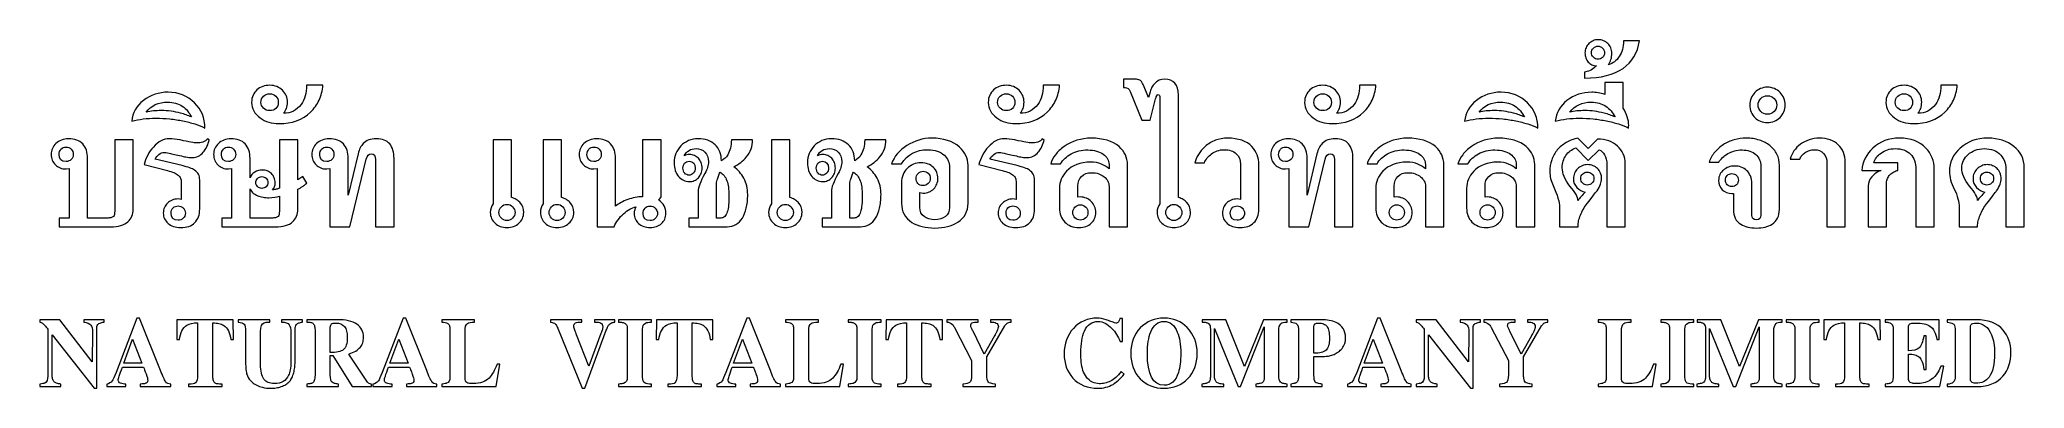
# Model space of a CAD drawing. Header units: millimetres. Extents: x -900 to 690, y -288 to -9.
import ezdxf

# ---------------------------------------------------------------- set-up
doc = ezdxf.new("R2010")
doc.units = ezdxf.units.MM
doc.header["$MEASUREMENT"] = 0
doc.layers.add('Layer 1', color=7, linetype='Continuous')

msp = doc.modelspace()

# ---------------------------------------------------------------- linework, layer by layer
at = {"layer": 'Layer 1', "color": 250, "lineweight": 20}
for points, knots in [([(381.399, -10.084), (380.01, -19.5173), (375.6406, -26.8094), (368.3486, -31.989), (368.3486, -31.989), (361.0565, -37.1687), (350.784, -39.7441), (337.5021, -39.7441), (337.5021, -39.7441), (337.5021, -39.7441), (337.5021, -34.9116), (337.5021, -34.9116), (337.5021, -34.9116), (339.8749, -34.5933), (341.7558, -33.9567), (343.1737, -33.0597), (343.1737, -33.0597), (344.5916, -32.1627), (345.8648, -31.1499), (346.9933, -30.0213), (346.9933, -30.0213), (345.6333, -30.0213), (344.4179, -29.732), (343.3183, -29.1822), (343.3183, -29.1822), (342.2188, -28.6034), (341.2638, -27.8511), (340.4247, -26.8962), (340.4247, -26.8962), (339.6145, -25.9123), (338.9778, -24.8127), (338.5149, -23.5395), (338.5149, -23.5395), (338.0808, -22.2663), (337.8493, -20.9063), (337.8493, -19.5173), (337.8493, -19.5173), (337.8493, -18.0994), (338.1387, -16.7683), (338.6885, -15.5241), (338.6885, -15.5241), (339.2672, -14.2798), (340.0196, -13.1802), (340.9745, -12.1964), (340.9745, -12.1964), (341.9583, -11.2414), (343.0579, -10.4891), (344.3022, -9.9104), (344.3022, -9.9104), (345.5465, -9.3606), (346.8486, -9.0712), (348.2665, -9.0712), (348.2665, -9.0712), (349.8002, -9.0712), (351.247, -9.3316), (352.607, -9.8814), (352.607, -9.8814), (353.967, -10.4023), (355.1534, -11.1546), (356.1662, -12.1095), (356.1662, -12.1095), (357.179, -13.0934), (357.9603, -14.2219), (358.539, -15.5241), (358.539, -15.5241), (359.0888, -16.7973), (359.3782, -18.2441), (359.3782, -19.8356), (359.3782, -19.8356), (359.3782, -21.6297), (359.1467, -23.337), (358.6548, -24.8706), (358.6548, -24.8706), (358.1918, -26.4332), (357.5552, -27.8511), (356.745, -29.1532), (356.745, -29.1532), (360.2463, -28.0247), (363.111, -25.7966), (365.3391, -22.4689), (365.3391, -22.4689), (367.5673, -19.1122), (368.6958, -15.0032), (368.6958, -10.084), (368.6958, -10.084), (368.6958, -10.084), (381.399, -10.084), (381.399, -10.084)], [0, 0, 0, 0, 0.043478261, 0.043478261, 0.043478261, 0.043478261, 0.086956522, 0.086956522, 0.086956522, 0.086956522, 0.130434783, 0.130434783, 0.130434783, 0.130434783, 0.173913043, 0.173913043, 0.173913043, 0.173913043, 0.217391304, 0.217391304, 0.217391304, 0.217391304, 0.260869565, 0.260869565, 0.260869565, 0.260869565, 0.304347826, 0.304347826, 0.304347826, 0.304347826, 0.347826087, 0.347826087, 0.347826087, 0.347826087, 0.391304348, 0.391304348, 0.391304348, 0.391304348, 0.434782609, 0.434782609, 0.434782609, 0.434782609, 0.47826087, 0.47826087, 0.47826087, 0.47826087, 0.52173913, 0.52173913, 0.52173913, 0.52173913, 0.565217391, 0.565217391, 0.565217391, 0.565217391, 0.608695652, 0.608695652, 0.608695652, 0.608695652, 0.652173913, 0.652173913, 0.652173913, 0.652173913, 0.695652174, 0.695652174, 0.695652174, 0.695652174, 0.739130435, 0.739130435, 0.739130435, 0.739130435, 0.782608696, 0.782608696, 0.782608696, 0.782608696, 0.826086957, 0.826086957, 0.826086957, 0.826086957, 0.869565217, 0.869565217, 0.869565217, 0.869565217, 0.913043478, 0.913043478, 0.913043478, 0.913043478, 1, 1, 1, 1]), ([(353.4462, -19.4884), (353.4462, -18.0994), (352.9253, -16.8552), (351.8836, -15.8134), (351.8836, -15.8134), (350.8419, -14.7717), (349.6265, -14.2509), (348.2665, -14.2509), (348.2665, -14.2509), (346.8776, -14.2509), (345.6333, -14.7717), (344.5916, -15.8134), (344.5916, -15.8134), (343.5498, -16.8552), (343.029, -18.0994), (343.029, -19.4884), (343.029, -19.4884), (343.029, -20.8484), (343.5498, -22.0638), (344.5916, -23.1055), (344.5916, -23.1055), (345.6333, -24.1472), (346.8776, -24.6681), (348.2665, -24.6681), (348.2665, -24.6681), (349.6265, -24.6681), (350.8419, -24.2051), (351.8836, -23.308), (351.8836, -23.308), (352.9253, -22.411), (353.4462, -21.1378), (353.4462, -19.4884)], [0, 0, 0, 0, 0.111111111, 0.111111111, 0.111111111, 0.111111111, 0.222222222, 0.222222222, 0.222222222, 0.222222222, 0.333333333, 0.333333333, 0.333333333, 0.333333333, 0.444444444, 0.444444444, 0.444444444, 0.444444444, 0.555555556, 0.555555556, 0.555555556, 0.555555556, 0.666666667, 0.666666667, 0.666666667, 0.666666667, 0.777777778, 0.777777778, 0.777777778, 0.777777778, 1, 1, 1, 1]), ([(-672.7927, -45.5314), (-673.2268, -49.8719), (-674.2685, -53.8362), (-675.9179, -57.3954), (-675.9179, -57.3954), (-677.5673, -60.9546), (-679.8244, -64.1666), (-682.6891, -67.0603), (-682.6891, -67.0603), (-689.2577, -73.1659), (-697.7072, -76.2043), (-708.0376, -76.2043), (-708.0376, -76.2043), (-713.796, -76.2043), (-718.831, -74.6417), (-723.1425, -71.5455), (-723.1425, -71.5455), (-727.6856, -68.3914), (-729.9427, -64.2534), (-729.9427, -59.1606), (-729.9427, -59.1606), (-729.9427, -57.0771), (-729.5665, -55.1962), (-728.7852, -53.489), (-728.7852, -53.489), (-728.0328, -51.8107), (-726.9911, -50.3638), (-725.689, -49.1774), (-725.689, -49.1774), (-724.3868, -47.991), (-722.8532, -47.094), (-721.088, -46.4574), (-721.088, -46.4574), (-719.294, -45.8497), (-717.3841, -45.5314), (-715.3586, -45.5314), (-715.3586, -45.5314), (-713.3041, -45.5314), (-711.4232, -45.8786), (-709.7159, -46.6021), (-709.7159, -46.6021), (-707.9797, -47.2965), (-706.504, -48.2514), (-705.2597, -49.4668), (-705.2597, -49.4668), (-704.0154, -50.6821), (-703.0316, -52.1), (-702.3371, -53.7494), (-702.3371, -53.7494), (-701.6137, -55.3988), (-701.2664, -57.135), (-701.2664, -59.0159), (-701.2664, -59.0159), (-701.2664, -61.0414), (-701.5269, -62.7198), (-702.0188, -63.993), (-702.0188, -63.993), (-702.5396, -65.2951), (-703.3209, -66.5973), (-704.3916, -67.8994), (-704.3916, -67.8994), (-698.4017, -67.8994), (-693.714, -65.5266), (-690.3284, -60.781), (-690.3284, -60.781), (-688.8526, -58.8133), (-687.7819, -56.5273), (-687.0585, -53.952), (-687.0585, -53.952), (-686.364, -51.4055), (-686.0168, -48.5697), (-686.0168, -45.5314), (-686.0168, -45.5314), (-686.0168, -45.5314), (-672.7927, -45.5314), (-672.7927, -45.5314)], [0, 0, 0, 0, 0.05, 0.05, 0.05, 0.05, 0.1, 0.1, 0.1, 0.1, 0.15, 0.15, 0.15, 0.15, 0.2, 0.2, 0.2, 0.2, 0.25, 0.25, 0.25, 0.25, 0.3, 0.3, 0.3, 0.3, 0.35, 0.35, 0.35, 0.35, 0.4, 0.4, 0.4, 0.4, 0.45, 0.45, 0.45, 0.45, 0.5, 0.5, 0.5, 0.5, 0.55, 0.55, 0.55, 0.55, 0.6, 0.6, 0.6, 0.6, 0.65, 0.65, 0.65, 0.65, 0.7, 0.7, 0.7, 0.7, 0.75, 0.75, 0.75, 0.75, 0.8, 0.8, 0.8, 0.8, 0.85, 0.85, 0.85, 0.85, 0.9, 0.9, 0.9, 0.9, 1, 1, 1, 1]), ([(-82.8899, -45.5314), (-83.324, -49.8719), (-84.3657, -53.8362), (-86.0151, -57.3954), (-86.0151, -57.3954), (-87.6645, -60.9546), (-89.9216, -64.1666), (-92.7863, -67.0603), (-92.7863, -67.0603), (-99.3549, -73.1659), (-107.8044, -76.2043), (-118.1348, -76.2043), (-118.1348, -76.2043), (-123.8932, -76.2043), (-128.9282, -74.6417), (-133.2397, -71.5455), (-133.2397, -71.5455), (-137.7828, -68.3914), (-140.0399, -64.2534), (-140.0399, -59.1606), (-140.0399, -59.1606), (-140.0399, -57.0771), (-139.6637, -55.1962), (-138.8824, -53.489), (-138.8824, -53.489), (-138.13, -51.8107), (-137.0883, -50.3638), (-135.7862, -49.1774), (-135.7862, -49.1774), (-134.484, -47.991), (-132.9504, -47.094), (-131.1852, -46.4574), (-131.1852, -46.4574), (-129.3912, -45.8497), (-127.4813, -45.5314), (-125.4558, -45.5314), (-125.4558, -45.5314), (-123.4013, -45.5314), (-121.5204, -45.8786), (-119.8131, -46.6021), (-119.8131, -46.6021), (-118.0769, -47.2965), (-116.6012, -48.2514), (-115.3569, -49.4668), (-115.3569, -49.4668), (-114.1126, -50.6821), (-113.1288, -52.1), (-112.4343, -53.7494), (-112.4343, -53.7494), (-111.7109, -55.3988), (-111.3636, -57.135), (-111.3636, -59.0159), (-111.3636, -59.0159), (-111.3636, -61.0414), (-111.6241, -62.7198), (-112.116, -63.993), (-112.116, -63.993), (-112.6368, -65.2951), (-113.4181, -66.5973), (-114.4888, -67.8994), (-114.4888, -67.8994), (-108.4989, -67.8994), (-103.8112, -65.5266), (-100.4256, -60.781), (-100.4256, -60.781), (-98.9498, -58.8133), (-97.8791, -56.5273), (-97.1557, -53.952), (-97.1557, -53.952), (-96.4612, -51.4055), (-96.114, -48.5697), (-96.114, -45.5314), (-96.114, -45.5314), (-96.114, -45.5314), (-82.8899, -45.5314), (-82.8899, -45.5314)], [0, 0, 0, 0, 0.05, 0.05, 0.05, 0.05, 0.1, 0.1, 0.1, 0.1, 0.15, 0.15, 0.15, 0.15, 0.2, 0.2, 0.2, 0.2, 0.25, 0.25, 0.25, 0.25, 0.3, 0.3, 0.3, 0.3, 0.35, 0.35, 0.35, 0.35, 0.4, 0.4, 0.4, 0.4, 0.45, 0.45, 0.45, 0.45, 0.5, 0.5, 0.5, 0.5, 0.55, 0.55, 0.55, 0.55, 0.6, 0.6, 0.6, 0.6, 0.65, 0.65, 0.65, 0.65, 0.7, 0.7, 0.7, 0.7, 0.75, 0.75, 0.75, 0.75, 0.8, 0.8, 0.8, 0.8, 0.85, 0.85, 0.85, 0.85, 0.9, 0.9, 0.9, 0.9, 1, 1, 1, 1]), ([(-31.672, -40.6122), (-31.672, -40.6122), (-23.5408, -40.6122), (-23.5408, -40.6122), (-23.5408, -40.6122), (-22.3544, -40.6122), (-21.3416, -40.67), (-20.5603, -40.7858), (-20.5603, -40.7858), (-19.7791, -40.9015), (-19.0846, -41.133), (-18.5348, -41.4513), (-18.5348, -41.4513), (-17.956, -41.7986), (-17.4641, -42.2905), (-17.0301, -42.956), (-17.0301, -42.956), (-16.625, -43.5926), (-16.1909, -44.4607), (-15.7279, -45.5314), (-15.7279, -45.5314), (-15.7279, -45.5314), (-11.7347, -55.1962), (-11.7347, -55.1962), (-11.7347, -55.1962), (-11.7347, -55.1962), (-10.4614, -50.8557), (-10.4614, -50.8557), (-10.4614, -50.8557), (-10.0274, -49.4089), (-9.5065, -48.1357), (-8.9567, -47.065), (-8.9567, -47.065), (-8.378, -45.9944), (-7.7414, -45.0395), (-6.989, -44.2582), (-6.989, -44.2582), (-4.732, -41.8275), (-2.0119, -40.6122), (1.1422, -40.6122), (1.1422, -40.6122), (8.5499, -40.6122), (12.2538, -44.8369), (12.2538, -53.3154), (12.2538, -53.3154), (12.2538, -53.3154), (12.2538, -135.2929), (12.2538, -135.2929), (12.2538, -135.2929), (13.7296, -135.7559), (14.9739, -136.3057), (16.0445, -136.9423), (16.0445, -136.9423), (17.1152, -137.6079), (18.0701, -138.3313), (18.8514, -139.1126), (18.8514, -139.1126), (20.9348, -141.3696), (21.9766, -144.0897), (21.9766, -147.2438), (21.9766, -147.2438), (21.9766, -149.0089), (21.6293, -150.6004), (20.9638, -152.0762), (20.9638, -152.0762), (20.2693, -153.552), (19.3433, -154.8252), (18.1569, -155.8958), (18.1569, -155.8958), (16.9705, -156.9665), (15.5816, -157.8057), (13.9322, -158.4423), (13.9322, -158.4423), (12.2828, -159.0499), (10.5176, -159.3682), (8.6078, -159.3682), (8.6078, -159.3682), (6.6691, -159.3682), (4.9039, -159.0499), (3.2545, -158.4423), (3.2545, -158.4423), (1.6051, -157.8057), (0.2162, -156.9665), (-0.9702, -155.8958), (-0.9702, -155.8958), (-2.1566, -154.8252), (-3.0826, -153.552), (-3.7771, -152.0762), (-3.7771, -152.0762), (-4.4426, -150.6004), (-4.7899, -149.0089), (-4.7899, -147.2438), (-4.7899, -147.2438), (-4.7899, -144.5237), (-4.0375, -142.2088), (-2.5039, -140.299), (-2.5039, -140.299), (-2.5039, -140.299), (-2.5039, -55.8039), (-2.5039, -55.8039), (-2.5039, -55.8039), (-2.5039, -53.923), (-2.9958, -52.9971), (-3.9507, -52.9971), (-3.9507, -52.9971), (-4.2401, -52.9971), (-4.6162, -53.3443), (-5.1371, -54.0098), (-5.1371, -54.0098), (-5.4265, -54.4728), (-5.6001, -54.8779), (-5.6869, -55.2831), (-5.6869, -55.2831), (-5.7737, -55.6882), (-5.8605, -56.0065), (-5.9763, -56.2958), (-5.9763, -56.2958), (-5.9763, -56.2958), (-10.3168, -73.4263), (-10.3168, -73.4263), (-10.3168, -73.4263), (-10.3168, -73.4263), (-16.9143, -73.4263), (-16.9143, -73.4263), (-16.9143, -73.4263), (-16.9143, -73.4263), (-26.4924, -50.3638), (-26.4924, -50.3638), (-26.4924, -50.3638), (-27.3315, -48.2804), (-28.6626, -47.2387), (-30.4856, -47.2387), (-30.4856, -47.2387), (-30.4856, -47.2387), (-31.672, -47.2387), (-31.672, -47.2387), (-31.672, -47.2387), (-31.672, -47.2387), (-31.672, -40.6122), (-31.672, -40.6122)], [0, 0, 0, 0, 0.027777778, 0.027777778, 0.027777778, 0.027777778, 0.055555556, 0.055555556, 0.055555556, 0.055555556, 0.083333333, 0.083333333, 0.083333333, 0.083333333, 0.111111111, 0.111111111, 0.111111111, 0.111111111, 0.138888889, 0.138888889, 0.138888889, 0.138888889, 0.166666667, 0.166666667, 0.166666667, 0.166666667, 0.194444444, 0.194444444, 0.194444444, 0.194444444, 0.222222222, 0.222222222, 0.222222222, 0.222222222, 0.25, 0.25, 0.25, 0.25, 0.277777778, 0.277777778, 0.277777778, 0.277777778, 0.305555556, 0.305555556, 0.305555556, 0.305555556, 0.333333333, 0.333333333, 0.333333333, 0.333333333, 0.361111111, 0.361111111, 0.361111111, 0.361111111, 0.388888889, 0.388888889, 0.388888889, 0.388888889, 0.416666667, 0.416666667, 0.416666667, 0.416666667, 0.444444444, 0.444444444, 0.444444444, 0.444444444, 0.472222222, 0.472222222, 0.472222222, 0.472222222, 0.5, 0.5, 0.5, 0.5, 0.527777778, 0.527777778, 0.527777778, 0.527777778, 0.555555556, 0.555555556, 0.555555556, 0.555555556, 0.583333333, 0.583333333, 0.583333333, 0.583333333, 0.611111111, 0.611111111, 0.611111111, 0.611111111, 0.638888889, 0.638888889, 0.638888889, 0.638888889, 0.666666667, 0.666666667, 0.666666667, 0.666666667, 0.694444444, 0.694444444, 0.694444444, 0.694444444, 0.722222222, 0.722222222, 0.722222222, 0.722222222, 0.75, 0.75, 0.75, 0.75, 0.777777778, 0.777777778, 0.777777778, 0.777777778, 0.805555556, 0.805555556, 0.805555556, 0.805555556, 0.833333333, 0.833333333, 0.833333333, 0.833333333, 0.861111111, 0.861111111, 0.861111111, 0.861111111, 0.888888889, 0.888888889, 0.888888889, 0.888888889, 0.916666667, 0.916666667, 0.916666667, 0.916666667, 0.944444444, 0.944444444, 0.944444444, 0.944444444, 1, 1, 1, 1]), ([(170.4796, -45.5314), (170.0455, -49.8719), (169.0038, -53.8362), (167.3544, -57.3954), (167.3544, -57.3954), (165.705, -60.9546), (163.4479, -64.1666), (160.5832, -67.0603), (160.5832, -67.0603), (154.0146, -73.1659), (145.5651, -76.2043), (135.2347, -76.2043), (135.2347, -76.2043), (129.4763, -76.2043), (124.4413, -74.6417), (120.1298, -71.5455), (120.1298, -71.5455), (115.5867, -68.3914), (113.3296, -64.2534), (113.3296, -59.1606), (113.3296, -59.1606), (113.3296, -57.0771), (113.7058, -55.1962), (114.4871, -53.489), (114.4871, -53.489), (115.2395, -51.8107), (116.2812, -50.3638), (117.5833, -49.1774), (117.5833, -49.1774), (118.8855, -47.991), (120.4191, -47.094), (122.1843, -46.4574), (122.1843, -46.4574), (123.9783, -45.8497), (125.8882, -45.5314), (127.9137, -45.5314), (127.9137, -45.5314), (129.9682, -45.5314), (131.8491, -45.8786), (133.5564, -46.6021), (133.5564, -46.6021), (135.2926, -47.2965), (136.7683, -48.2514), (138.0126, -49.4668), (138.0126, -49.4668), (139.2569, -50.6821), (140.2407, -52.1), (140.9352, -53.7494), (140.9352, -53.7494), (141.6586, -55.3988), (142.0059, -57.135), (142.0059, -59.0159), (142.0059, -59.0159), (142.0059, -61.0414), (141.7454, -62.7198), (141.2535, -63.993), (141.2535, -63.993), (140.7327, -65.2951), (139.9514, -66.5973), (138.8807, -67.8994), (138.8807, -67.8994), (144.8706, -67.8994), (149.5583, -65.5266), (152.9439, -60.781), (152.9439, -60.781), (154.4197, -58.8133), (155.4904, -56.5273), (156.2138, -53.952), (156.2138, -53.952), (156.9083, -51.4055), (157.2555, -48.5697), (157.2555, -45.5314), (157.2555, -45.5314), (157.2555, -45.5314), (170.4796, -45.5314), (170.4796, -45.5314)], [0, 0, 0, 0, 0.05, 0.05, 0.05, 0.05, 0.1, 0.1, 0.1, 0.1, 0.15, 0.15, 0.15, 0.15, 0.2, 0.2, 0.2, 0.2, 0.25, 0.25, 0.25, 0.25, 0.3, 0.3, 0.3, 0.3, 0.35, 0.35, 0.35, 0.35, 0.4, 0.4, 0.4, 0.4, 0.45, 0.45, 0.45, 0.45, 0.5, 0.5, 0.5, 0.5, 0.55, 0.55, 0.55, 0.55, 0.6, 0.6, 0.6, 0.6, 0.65, 0.65, 0.65, 0.65, 0.7, 0.7, 0.7, 0.7, 0.75, 0.75, 0.75, 0.75, 0.8, 0.8, 0.8, 0.8, 0.85, 0.85, 0.85, 0.85, 0.9, 0.9, 0.9, 0.9, 1, 1, 1, 1]), ([(372.6891, -79.7056), (370.2584, -78.5192), (367.5383, -77.4485), (364.5579, -76.4647), (364.5579, -76.4647), (361.5484, -75.5098), (358.3654, -74.6996), (355.0088, -74.0051), (355.0088, -74.0051), (351.6521, -73.3395), (348.1508, -72.8187), (344.5047, -72.4425), (344.5047, -72.4425), (340.8587, -72.0663), (337.1838, -71.8927), (333.4509, -71.8927), (333.4509, -71.8927), (329.8917, -71.8927), (326.5061, -72.0663), (323.3231, -72.4425), (323.3231, -72.4425), (320.1111, -72.8187), (317.0149, -73.3974), (314.0344, -74.1787), (314.0344, -74.1787), (314.7, -67.5233), (317.8541, -62.0253), (323.4389, -57.6559), (323.4389, -57.6559), (329.1973, -53.2575), (335.7948, -51.0583), (343.2026, -51.0583), (343.2026, -51.0583), (344.9388, -51.0583), (346.675, -51.203), (348.4112, -51.4923), (348.4112, -51.4923), (350.1185, -51.7528), (351.8547, -52.2158), (353.6198, -52.8524), (353.6198, -52.8524), (353.6198, -52.8524), (353.6198, -43.2454), (353.6198, -43.2454), (353.6198, -43.2454), (353.6198, -43.2454), (368.3775, -43.2454), (368.3775, -43.2454), (368.3775, -43.2454), (368.3775, -43.2454), (368.3775, -63.7615), (368.3775, -63.7615), (368.3775, -63.7615), (371.358, -68.4492), (372.8627, -73.137), (372.8627, -77.8247), (372.8627, -77.8247), (372.7469, -78.1141), (372.6891, -78.4034), (372.6891, -78.7507), (372.6891, -78.7507), (372.6891, -79.0401), (372.6891, -79.3584), (372.6891, -79.7056)], [0, 0, 0, 0, 0.058823529, 0.058823529, 0.058823529, 0.058823529, 0.117647059, 0.117647059, 0.117647059, 0.117647059, 0.176470588, 0.176470588, 0.176470588, 0.176470588, 0.235294118, 0.235294118, 0.235294118, 0.235294118, 0.294117647, 0.294117647, 0.294117647, 0.294117647, 0.352941176, 0.352941176, 0.352941176, 0.352941176, 0.411764706, 0.411764706, 0.411764706, 0.411764706, 0.470588235, 0.470588235, 0.470588235, 0.470588235, 0.529411765, 0.529411765, 0.529411765, 0.529411765, 0.588235294, 0.588235294, 0.588235294, 0.588235294, 0.647058824, 0.647058824, 0.647058824, 0.647058824, 0.705882353, 0.705882353, 0.705882353, 0.705882353, 0.764705882, 0.764705882, 0.764705882, 0.764705882, 0.823529412, 0.823529412, 0.823529412, 0.823529412, 0.882352941, 0.882352941, 0.882352941, 0.882352941, 1, 1, 1, 1]), ([(498.2163, -61.3019), (498.2163, -63.2117), (497.8402, -65.0347), (497.0589, -66.713), (497.0589, -66.713), (496.3065, -68.4203), (495.2937, -69.8961), (494.0205, -71.1693), (494.0205, -71.1693), (492.7473, -72.4425), (491.2426, -73.4553), (489.4775, -74.2076), (489.4775, -74.2076), (487.7413, -74.9889), (485.8893, -75.3651), (483.9795, -75.3651), (483.9795, -75.3651), (482.0118, -75.3651), (480.1599, -75.0179), (478.4237, -74.2944), (478.4237, -74.2944), (476.7164, -73.6), (475.2117, -72.6161), (473.9385, -71.3718), (473.9385, -71.3718), (472.6653, -70.1276), (471.6525, -68.6518), (470.9001, -66.9445), (470.9001, -66.9445), (470.1188, -65.2083), (469.7427, -63.3274), (469.7427, -61.3019), (469.7427, -61.3019), (469.7427, -59.3921), (470.1188, -57.5401), (470.9001, -55.8039), (470.9001, -55.8039), (471.6525, -54.0388), (472.6653, -52.5341), (473.9385, -51.2609), (473.9385, -51.2609), (475.2117, -49.9876), (476.7164, -48.9749), (478.4237, -48.2225), (478.4237, -48.2225), (480.1599, -47.4412), (482.0118, -47.065), (483.9795, -47.065), (483.9795, -47.065), (485.8893, -47.065), (487.7413, -47.4412), (489.4775, -48.2225), (489.4775, -48.2225), (491.2426, -48.9749), (492.7473, -49.9876), (494.0205, -51.2609), (494.0205, -51.2609), (495.2937, -52.5341), (496.3065, -54.0388), (497.0589, -55.8039), (497.0589, -55.8039), (497.8402, -57.5401), (498.2163, -59.3921), (498.2163, -61.3019)], [0, 0, 0, 0, 0.058823529, 0.058823529, 0.058823529, 0.058823529, 0.117647059, 0.117647059, 0.117647059, 0.117647059, 0.176470588, 0.176470588, 0.176470588, 0.176470588, 0.235294118, 0.235294118, 0.235294118, 0.235294118, 0.294117647, 0.294117647, 0.294117647, 0.294117647, 0.352941176, 0.352941176, 0.352941176, 0.352941176, 0.411764706, 0.411764706, 0.411764706, 0.411764706, 0.470588235, 0.470588235, 0.470588235, 0.470588235, 0.529411765, 0.529411765, 0.529411765, 0.529411765, 0.588235294, 0.588235294, 0.588235294, 0.588235294, 0.647058824, 0.647058824, 0.647058824, 0.647058824, 0.705882353, 0.705882353, 0.705882353, 0.705882353, 0.764705882, 0.764705882, 0.764705882, 0.764705882, 0.823529412, 0.823529412, 0.823529412, 0.823529412, 0.882352941, 0.882352941, 0.882352941, 0.882352941, 1, 1, 1, 1]), ([(635.9838, -45.5314), (635.5497, -49.8719), (634.508, -53.8362), (632.8586, -57.3954), (632.8586, -57.3954), (631.2092, -60.9546), (628.9521, -64.1666), (626.0874, -67.0603), (626.0874, -67.0603), (619.5188, -73.1659), (611.0693, -76.2043), (600.7389, -76.2043), (600.7389, -76.2043), (594.9805, -76.2043), (589.9455, -74.6417), (585.634, -71.5455), (585.634, -71.5455), (581.0909, -68.3914), (578.8338, -64.2534), (578.8338, -59.1606), (578.8338, -59.1606), (578.8338, -57.0771), (579.21, -55.1962), (579.9913, -53.489), (579.9913, -53.489), (580.7437, -51.8107), (581.7854, -50.3638), (583.0875, -49.1774), (583.0875, -49.1774), (584.3897, -47.991), (585.9233, -47.094), (587.6885, -46.4574), (587.6885, -46.4574), (589.4825, -45.8497), (591.3924, -45.5314), (593.4179, -45.5314), (593.4179, -45.5314), (595.4724, -45.5314), (597.3533, -45.8786), (599.0606, -46.6021), (599.0606, -46.6021), (600.7968, -47.2965), (602.2725, -48.2514), (603.5168, -49.4668), (603.5168, -49.4668), (604.7611, -50.6821), (605.7449, -52.1), (606.4394, -53.7494), (606.4394, -53.7494), (607.1628, -55.3988), (607.5101, -57.135), (607.5101, -59.0159), (607.5101, -59.0159), (607.5101, -61.0414), (607.2496, -62.7198), (606.7577, -63.993), (606.7577, -63.993), (606.2369, -65.2951), (605.4556, -66.5973), (604.3849, -67.8994), (604.3849, -67.8994), (610.3748, -67.8994), (615.0625, -65.5266), (618.4481, -60.781), (618.4481, -60.781), (619.9239, -58.8133), (620.9946, -56.5273), (621.718, -53.952), (621.718, -53.952), (622.4125, -51.4055), (622.7597, -48.5697), (622.7597, -45.5314), (622.7597, -45.5314), (622.7597, -45.5314), (635.9838, -45.5314), (635.9838, -45.5314)], [0, 0, 0, 0, 0.05, 0.05, 0.05, 0.05, 0.1, 0.1, 0.1, 0.1, 0.15, 0.15, 0.15, 0.15, 0.2, 0.2, 0.2, 0.2, 0.25, 0.25, 0.25, 0.25, 0.3, 0.3, 0.3, 0.3, 0.35, 0.35, 0.35, 0.35, 0.4, 0.4, 0.4, 0.4, 0.45, 0.45, 0.45, 0.45, 0.5, 0.5, 0.5, 0.5, 0.55, 0.55, 0.55, 0.55, 0.6, 0.6, 0.6, 0.6, 0.65, 0.65, 0.65, 0.65, 0.7, 0.7, 0.7, 0.7, 0.75, 0.75, 0.75, 0.75, 0.8, 0.8, 0.8, 0.8, 0.85, 0.85, 0.85, 0.85, 0.9, 0.9, 0.9, 0.9, 1, 1, 1, 1]), ([(-767.3288, -79.7056), (-769.7595, -78.5192), (-772.4796, -77.4485), (-775.46, -76.4647), (-775.46, -76.4647), (-778.4695, -75.5098), (-781.6525, -74.6996), (-785.0091, -74.0051), (-785.0091, -74.0051), (-788.3658, -73.3395), (-791.8671, -72.8187), (-795.5132, -72.4425), (-795.5132, -72.4425), (-799.1592, -72.0663), (-802.8341, -71.8927), (-806.567, -71.8927), (-806.567, -71.8927), (-810.1262, -71.8927), (-813.5118, -72.0663), (-816.6948, -72.4425), (-816.6948, -72.4425), (-819.9068, -72.8187), (-823.003, -73.3974), (-825.9835, -74.1787), (-825.9835, -74.1787), (-825.3179, -67.5233), (-822.1638, -61.9964), (-816.579, -57.6559), (-816.579, -57.6559), (-810.8206, -53.2285), (-804.2231, -51.0294), (-796.8153, -51.0294), (-796.8153, -51.0294), (-788.3947, -51.0294), (-781.3342, -53.8941), (-775.6337, -59.5946), (-775.6337, -59.5946), (-770.1068, -65.0926), (-767.3288, -71.777), (-767.3288, -79.7056)], [0, 0, 0, 0, 0.090909091, 0.090909091, 0.090909091, 0.090909091, 0.181818182, 0.181818182, 0.181818182, 0.181818182, 0.272727273, 0.272727273, 0.272727273, 0.272727273, 0.363636364, 0.363636364, 0.363636364, 0.363636364, 0.454545455, 0.454545455, 0.454545455, 0.454545455, 0.545454545, 0.545454545, 0.545454545, 0.545454545, 0.636363636, 0.636363636, 0.636363636, 0.636363636, 0.727272727, 0.727272727, 0.727272727, 0.727272727, 0.818181818, 0.818181818, 0.818181818, 0.818181818, 1, 1, 1, 1]), ([(-778.0933, -70.8799), (-779.8584, -67.3207), (-782.318, -64.427), (-785.5011, -62.2568), (-785.5011, -62.2568), (-788.713, -60.0865), (-792.5327, -58.9869), (-796.9889, -58.9869), (-796.9889, -58.9869), (-804.6282, -58.9869), (-810.4155, -61.6781), (-814.3799, -67.0603), (-814.3799, -67.0603), (-812.5568, -66.5973), (-810.676, -66.279), (-808.6504, -66.0764), (-808.6504, -66.0764), (-806.6538, -65.8739), (-804.5414, -65.7871), (-802.3422, -65.7871), (-802.3422, -65.7871), (-799.6222, -65.7871), (-797.0179, -65.9607), (-794.5004, -66.3079), (-794.5004, -66.3079), (-791.9829, -66.6262), (-789.4654, -67.1181), (-786.919, -67.7258), (-786.919, -67.7258), (-785.2696, -68.1888), (-783.707, -68.6807), (-782.2602, -69.1727), (-782.2602, -69.1727), (-780.7844, -69.6935), (-779.3954, -70.2433), (-778.0933, -70.8799)], [0, 0, 0, 0, 0.1, 0.1, 0.1, 0.1, 0.2, 0.2, 0.2, 0.2, 0.3, 0.3, 0.3, 0.3, 0.4, 0.4, 0.4, 0.4, 0.5, 0.5, 0.5, 0.5, 0.6, 0.6, 0.6, 0.6, 0.7, 0.7, 0.7, 0.7, 0.8, 0.8, 0.8, 0.8, 1, 1, 1, 1]), ([(-708.5585, -59.1606), (-708.5585, -57.1929), (-709.224, -55.5435), (-710.5551, -54.2413), (-710.5551, -54.2413), (-711.8862, -52.9392), (-713.5356, -52.3026), (-715.5033, -52.3026), (-715.5033, -52.3026), (-717.4999, -52.3026), (-719.1493, -52.9392), (-720.4804, -54.2413), (-720.4804, -54.2413), (-721.8115, -55.5435), (-722.477, -57.1929), (-722.477, -59.1606), (-722.477, -59.1606), (-722.477, -61.0414), (-721.8115, -62.604), (-720.4804, -63.8772), (-720.4804, -63.8772), (-719.1493, -65.1505), (-717.4999, -65.7871), (-715.5033, -65.7871), (-715.5033, -65.7871), (-713.5356, -65.7871), (-711.8862, -65.1794), (-710.5551, -63.993), (-710.5551, -63.993), (-709.224, -62.8066), (-708.5585, -61.2151), (-708.5585, -59.1606)], [0, 0, 0, 0, 0.111111111, 0.111111111, 0.111111111, 0.111111111, 0.222222222, 0.222222222, 0.222222222, 0.222222222, 0.333333333, 0.333333333, 0.333333333, 0.333333333, 0.444444444, 0.444444444, 0.444444444, 0.444444444, 0.555555556, 0.555555556, 0.555555556, 0.555555556, 0.666666667, 0.666666667, 0.666666667, 0.666666667, 0.777777778, 0.777777778, 0.777777778, 0.777777778, 1, 1, 1, 1]), ([(-118.6557, -59.1606), (-118.6557, -57.1929), (-119.3212, -55.5435), (-120.6523, -54.2413), (-120.6523, -54.2413), (-121.9834, -52.9392), (-123.6328, -52.3026), (-125.6005, -52.3026), (-125.6005, -52.3026), (-127.5971, -52.3026), (-129.2465, -52.9392), (-130.5776, -54.2413), (-130.5776, -54.2413), (-131.9087, -55.5435), (-132.5742, -57.1929), (-132.5742, -59.1606), (-132.5742, -59.1606), (-132.5742, -61.0414), (-131.9087, -62.604), (-130.5776, -63.8772), (-130.5776, -63.8772), (-129.2465, -65.1505), (-127.5971, -65.7871), (-125.6005, -65.7871), (-125.6005, -65.7871), (-123.6328, -65.7871), (-121.9834, -65.1794), (-120.6523, -63.993), (-120.6523, -63.993), (-119.3212, -62.8066), (-118.6557, -61.2151), (-118.6557, -59.1606)], [0, 0, 0, 0, 0.111111111, 0.111111111, 0.111111111, 0.111111111, 0.222222222, 0.222222222, 0.222222222, 0.222222222, 0.333333333, 0.333333333, 0.333333333, 0.333333333, 0.444444444, 0.444444444, 0.444444444, 0.444444444, 0.555555556, 0.555555556, 0.555555556, 0.555555556, 0.666666667, 0.666666667, 0.666666667, 0.666666667, 0.777777778, 0.777777778, 0.777777778, 0.777777778, 1, 1, 1, 1]), ([(134.7138, -59.1606), (134.7138, -57.1929), (134.0483, -55.5435), (132.7172, -54.2413), (132.7172, -54.2413), (131.3861, -52.9392), (129.7367, -52.3026), (127.769, -52.3026), (127.769, -52.3026), (125.7724, -52.3026), (124.123, -52.9392), (122.7919, -54.2413), (122.7919, -54.2413), (121.4608, -55.5435), (120.7953, -57.1929), (120.7953, -59.1606), (120.7953, -59.1606), (120.7953, -61.0414), (121.4608, -62.604), (122.7919, -63.8772), (122.7919, -63.8772), (124.123, -65.1505), (125.7724, -65.7871), (127.769, -65.7871), (127.769, -65.7871), (129.7367, -65.7871), (131.3861, -65.1794), (132.7172, -63.993), (132.7172, -63.993), (134.0483, -62.8066), (134.7138, -61.2151), (134.7138, -59.1606)], [0, 0, 0, 0, 0.111111111, 0.111111111, 0.111111111, 0.111111111, 0.222222222, 0.222222222, 0.222222222, 0.222222222, 0.333333333, 0.333333333, 0.333333333, 0.333333333, 0.444444444, 0.444444444, 0.444444444, 0.444444444, 0.555555556, 0.555555556, 0.555555556, 0.555555556, 0.666666667, 0.666666667, 0.666666667, 0.666666667, 0.777777778, 0.777777778, 0.777777778, 0.777777778, 1, 1, 1, 1]), ([(300.1159, -79.7056), (297.6852, -78.5192), (294.9651, -77.4485), (291.9847, -76.4647), (291.9847, -76.4647), (288.9752, -75.5098), (285.7922, -74.6996), (282.4356, -74.0051), (282.4356, -74.0051), (279.0789, -73.3395), (275.5776, -72.8187), (271.9315, -72.4425), (271.9315, -72.4425), (268.2855, -72.0663), (264.6106, -71.8927), (260.8777, -71.8927), (260.8777, -71.8927), (257.3185, -71.8927), (253.9329, -72.0663), (250.7499, -72.4425), (250.7499, -72.4425), (247.5379, -72.8187), (244.4417, -73.3974), (241.4612, -74.1787), (241.4612, -74.1787), (242.1268, -67.5233), (245.2809, -61.9964), (250.8657, -57.6559), (250.8657, -57.6559), (256.6241, -53.2285), (263.2216, -51.0294), (270.6294, -51.0294), (270.6294, -51.0294), (279.05, -51.0294), (286.1105, -53.8941), (291.811, -59.5946), (291.811, -59.5946), (297.3379, -65.0926), (300.1159, -71.777), (300.1159, -79.7056)], [0, 0, 0, 0, 0.090909091, 0.090909091, 0.090909091, 0.090909091, 0.181818182, 0.181818182, 0.181818182, 0.181818182, 0.272727273, 0.272727273, 0.272727273, 0.272727273, 0.363636364, 0.363636364, 0.363636364, 0.363636364, 0.454545455, 0.454545455, 0.454545455, 0.454545455, 0.545454545, 0.545454545, 0.545454545, 0.545454545, 0.636363636, 0.636363636, 0.636363636, 0.636363636, 0.727272727, 0.727272727, 0.727272727, 0.727272727, 0.818181818, 0.818181818, 0.818181818, 0.818181818, 1, 1, 1, 1]), ([(289.3514, -70.8799), (287.5863, -67.3207), (285.1267, -64.427), (281.9436, -62.2568), (281.9436, -62.2568), (278.7317, -60.0865), (274.912, -58.9869), (270.4558, -58.9869), (270.4558, -58.9869), (262.8165, -58.9869), (257.0292, -61.6781), (253.0648, -67.0603), (253.0648, -67.0603), (254.8879, -66.5973), (256.7687, -66.279), (258.7943, -66.0764), (258.7943, -66.0764), (260.7909, -65.8739), (262.9033, -65.7871), (265.1025, -65.7871), (265.1025, -65.7871), (267.8225, -65.7871), (270.4268, -65.9607), (272.9443, -66.3079), (272.9443, -66.3079), (275.4618, -66.6262), (277.9793, -67.1181), (280.5257, -67.7258), (280.5257, -67.7258), (282.1751, -68.1888), (283.7377, -68.6807), (285.1845, -69.1727), (285.1845, -69.1727), (286.6603, -69.6935), (288.0493, -70.2433), (289.3514, -70.8799)], [0, 0, 0, 0, 0.1, 0.1, 0.1, 0.1, 0.2, 0.2, 0.2, 0.2, 0.3, 0.3, 0.3, 0.3, 0.4, 0.4, 0.4, 0.4, 0.5, 0.5, 0.5, 0.5, 0.6, 0.6, 0.6, 0.6, 0.7, 0.7, 0.7, 0.7, 0.8, 0.8, 0.8, 0.8, 1, 1, 1, 1]), ([(361.9246, -70.8799), (360.1595, -67.3207), (357.6999, -64.456), (354.5168, -62.2857), (354.5168, -62.2857), (351.3049, -60.1155), (347.4852, -59.0159), (343.029, -59.0159), (343.029, -59.0159), (335.3897, -59.0159), (329.6024, -61.707), (325.638, -67.0603), (325.638, -67.0603), (327.4611, -66.5973), (329.3419, -66.279), (331.3675, -66.0764), (331.3675, -66.0764), (333.3641, -65.8739), (335.4765, -65.7871), (337.6757, -65.7871), (337.6757, -65.7871), (340.3957, -65.7871), (343, -65.9607), (345.5175, -66.3079), (345.5175, -66.3079), (348.035, -66.6262), (350.5525, -67.1181), (353.0989, -67.7258), (353.0989, -67.7258), (354.7483, -68.1888), (356.3109, -68.6807), (357.7577, -69.1727), (357.7577, -69.1727), (359.2335, -69.6935), (360.6225, -70.2433), (361.9246, -70.8799)], [0, 0, 0, 0, 0.1, 0.1, 0.1, 0.1, 0.2, 0.2, 0.2, 0.2, 0.3, 0.3, 0.3, 0.3, 0.4, 0.4, 0.4, 0.4, 0.5, 0.5, 0.5, 0.5, 0.6, 0.6, 0.6, 0.6, 0.7, 0.7, 0.7, 0.7, 0.8, 0.8, 0.8, 0.8, 1, 1, 1, 1]), ([(491.4452, -61.2729), (491.4452, -59.1895), (490.7217, -57.4244), (489.2749, -56.0065), (489.2749, -56.0065), (487.8281, -54.5596), (486.0629, -53.8362), (483.9795, -53.8362), (483.9795, -53.8362), (481.8961, -53.8362), (480.1309, -54.5596), (478.6841, -56.0065), (478.6841, -56.0065), (477.2373, -57.4244), (476.5138, -59.1895), (476.5138, -61.2729), (476.5138, -61.2729), (476.5138, -63.3853), (477.2373, -65.1505), (478.6841, -66.5684), (478.6841, -66.5684), (480.1309, -68.0152), (481.8961, -68.7386), (483.9795, -68.7386), (483.9795, -68.7386), (486.0629, -68.7386), (487.8281, -68.0152), (489.2749, -66.5684), (489.2749, -66.5684), (490.7217, -65.1505), (491.4452, -63.3853), (491.4452, -61.2729)], [0, 0, 0, 0, 0.111111111, 0.111111111, 0.111111111, 0.111111111, 0.222222222, 0.222222222, 0.222222222, 0.222222222, 0.333333333, 0.333333333, 0.333333333, 0.333333333, 0.444444444, 0.444444444, 0.444444444, 0.444444444, 0.555555556, 0.555555556, 0.555555556, 0.555555556, 0.666666667, 0.666666667, 0.666666667, 0.666666667, 0.777777778, 0.777777778, 0.777777778, 0.777777778, 1, 1, 1, 1]), ([(600.218, -59.1606), (600.218, -57.1929), (599.5525, -55.5435), (598.2214, -54.2413), (598.2214, -54.2413), (596.8903, -52.9392), (595.2409, -52.3026), (593.2732, -52.3026), (593.2732, -52.3026), (591.2766, -52.3026), (589.6272, -52.9392), (588.2961, -54.2413), (588.2961, -54.2413), (586.965, -55.5435), (586.2995, -57.1929), (586.2995, -59.1606), (586.2995, -59.1606), (586.2995, -61.0414), (586.965, -62.604), (588.2961, -63.8772), (588.2961, -63.8772), (589.6272, -65.1505), (591.2766, -65.7871), (593.2732, -65.7871), (593.2732, -65.7871), (595.2409, -65.7871), (596.8903, -65.1794), (598.2214, -63.993), (598.2214, -63.993), (599.5525, -62.8066), (600.218, -61.2151), (600.218, -59.1606)], [0, 0, 0, 0, 0.111111111, 0.111111111, 0.111111111, 0.111111111, 0.222222222, 0.222222222, 0.222222222, 0.222222222, 0.333333333, 0.333333333, 0.333333333, 0.333333333, 0.444444444, 0.444444444, 0.444444444, 0.444444444, 0.555555556, 0.555555556, 0.555555556, 0.555555556, 0.666666667, 0.666666667, 0.666666667, 0.666666667, 0.777777778, 0.777777778, 0.777777778, 0.777777778, 1, 1, 1, 1]), ([(-824.826, -89.2836), (-824.826, -89.2836), (-824.826, -144.6395), (-824.826, -144.6395), (-824.826, -144.6395), (-824.826, -146.7229), (-825.1732, -148.6327), (-825.8388, -150.34), (-825.8388, -150.34), (-826.5332, -152.0762), (-827.6039, -153.552), (-829.0507, -154.7962), (-829.0507, -154.7962), (-830.5265, -156.0405), (-832.4074, -156.9954), (-834.6644, -157.6899), (-834.6644, -157.6899), (-836.9215, -158.3555), (-839.6126, -158.7027), (-842.7088, -158.7027), (-842.7088, -158.7027), (-842.7088, -158.7027), (-884.0015, -158.7027), (-884.0015, -158.7027), (-884.0015, -158.7027), (-884.0015, -158.7027), (-884.0015, -151.7579), (-884.0015, -151.7579), (-884.0015, -151.7579), (-884.0015, -151.7579), (-876.0439, -151.7579), (-876.0439, -151.7579), (-876.0439, -151.7579), (-876.0439, -151.7579), (-876.0439, -112.1436), (-876.0439, -112.1436), (-876.0439, -112.1436), (-876.0439, -112.1436), (-878.5903, -112.4908), (-878.5903, -112.4908), (-878.5903, -112.4908), (-880.2686, -112.4908), (-881.8601, -112.2015), (-883.278, -111.5938), (-883.278, -111.5938), (-884.7249, -111.0151), (-885.9981, -110.1759), (-887.0687, -109.1342), (-887.0687, -109.1342), (-888.1394, -108.0925), (-888.9786, -106.8482), (-889.5573, -105.4303), (-889.5573, -105.4303), (-890.165, -103.9835), (-890.4543, -102.4209), (-890.4543, -100.7136), (-890.4543, -100.7136), (-890.4543, -99.151), (-890.1071, -97.5885), (-889.4416, -96.0548), (-889.4416, -96.0548), (-888.7471, -94.5501), (-887.8211, -93.219), (-886.6058, -92.0905), (-886.6058, -92.0905), (-885.3904, -90.962), (-883.9146, -90.036), (-882.2363, -89.3415), (-882.2363, -89.3415), (-880.5291, -88.6181), (-878.6482, -88.2709), (-876.5358, -88.2709), (-876.5358, -88.2709), (-871.6166, -88.2709), (-867.8548, -89.6598), (-865.2216, -92.4667), (-865.2216, -92.4667), (-862.5883, -95.2735), (-861.2862, -99.1221), (-861.2862, -104.0413), (-861.2862, -104.0413), (-861.2862, -104.0413), (-861.2862, -151.7579), (-861.2862, -151.7579), (-861.2862, -151.7579), (-861.2862, -151.7579), (-845.7761, -151.7579), (-845.7761, -151.7579), (-845.7761, -151.7579), (-844.4161, -151.7579), (-843.3454, -151.6711), (-842.5642, -151.4685), (-842.5642, -151.4685), (-841.7539, -151.266), (-841.1463, -150.9477), (-840.6833, -150.4847), (-840.6833, -150.4847), (-840.2203, -150.0217), (-839.9309, -149.4719), (-839.7862, -148.7774), (-839.7862, -148.7774), (-839.6415, -148.1119), (-839.5837, -147.2727), (-839.5837, -146.2599), (-839.5837, -146.2599), (-839.5837, -146.2599), (-839.5837, -89.2836), (-839.5837, -89.2836), (-839.5837, -89.2836), (-839.5837, -89.2836), (-824.826, -89.2836), (-824.826, -89.2836)], [0, 0, 0, 0, 0.034482759, 0.034482759, 0.034482759, 0.034482759, 0.068965517, 0.068965517, 0.068965517, 0.068965517, 0.103448276, 0.103448276, 0.103448276, 0.103448276, 0.137931034, 0.137931034, 0.137931034, 0.137931034, 0.172413793, 0.172413793, 0.172413793, 0.172413793, 0.206896552, 0.206896552, 0.206896552, 0.206896552, 0.24137931, 0.24137931, 0.24137931, 0.24137931, 0.275862069, 0.275862069, 0.275862069, 0.275862069, 0.310344828, 0.310344828, 0.310344828, 0.310344828, 0.344827586, 0.344827586, 0.344827586, 0.344827586, 0.379310345, 0.379310345, 0.379310345, 0.379310345, 0.413793103, 0.413793103, 0.413793103, 0.413793103, 0.448275862, 0.448275862, 0.448275862, 0.448275862, 0.482758621, 0.482758621, 0.482758621, 0.482758621, 0.517241379, 0.517241379, 0.517241379, 0.517241379, 0.551724138, 0.551724138, 0.551724138, 0.551724138, 0.586206897, 0.586206897, 0.586206897, 0.586206897, 0.620689655, 0.620689655, 0.620689655, 0.620689655, 0.655172414, 0.655172414, 0.655172414, 0.655172414, 0.689655172, 0.689655172, 0.689655172, 0.689655172, 0.724137931, 0.724137931, 0.724137931, 0.724137931, 0.75862069, 0.75862069, 0.75862069, 0.75862069, 0.793103448, 0.793103448, 0.793103448, 0.793103448, 0.827586207, 0.827586207, 0.827586207, 0.827586207, 0.862068966, 0.862068966, 0.862068966, 0.862068966, 0.896551724, 0.896551724, 0.896551724, 0.896551724, 0.931034483, 0.931034483, 0.931034483, 0.931034483, 1, 1, 1, 1]), ([(-872.7451, -100.8872), (-872.7451, -99.2378), (-873.3238, -97.8489), (-874.4524, -96.6914), (-874.4524, -96.6914), (-875.5809, -95.534), (-876.9409, -94.9552), (-878.5903, -94.9552), (-878.5903, -94.9552), (-880.2108, -94.9552), (-881.5708, -95.534), (-882.6125, -96.6914), (-882.6125, -96.6914), (-883.6542, -97.8489), (-884.1751, -99.2378), (-884.1751, -100.8872), (-884.1751, -100.8872), (-884.1751, -104.6201), (-882.3231, -106.472), (-878.5903, -106.472), (-878.5903, -106.472), (-876.9409, -106.472), (-875.5809, -105.9512), (-874.4524, -104.9094), (-874.4524, -104.9094), (-873.3238, -103.8677), (-872.7451, -102.5077), (-872.7451, -100.8872)], [0, 0, 0, 0, 0.125, 0.125, 0.125, 0.125, 0.25, 0.25, 0.25, 0.25, 0.375, 0.375, 0.375, 0.375, 0.5, 0.5, 0.5, 0.5, 0.625, 0.625, 0.625, 0.625, 0.75, 0.75, 0.75, 0.75, 1, 1, 1, 1]), ([(-763.8564, -89.11), (-764.2615, -91.0198), (-764.8692, -92.8428), (-765.6794, -94.579), (-765.6794, -94.579), (-766.5186, -96.2863), (-767.5024, -97.82), (-768.6599, -99.1221), (-768.6599, -99.1221), (-769.8174, -100.3953), (-771.1195, -101.437), (-772.5953, -102.1894), (-772.5953, -102.1894), (-774.0711, -102.9707), (-775.6047, -103.3469), (-777.1673, -103.3469), (-777.1673, -103.3469), (-778.4694, -103.3469), (-779.8873, -103.26), (-781.3631, -103.0575), (-781.3631, -103.0575), (-782.8678, -102.8549), (-784.4304, -102.5366), (-786.0798, -102.0736), (-786.0798, -102.0736), (-790.3335, -101.1187), (-793.5744, -100.3953), (-795.8893, -99.9034), (-795.8893, -99.9034), (-798.1753, -99.4404), (-799.5353, -99.18), (-799.9983, -99.18), (-799.9983, -99.18), (-801.4451, -99.18), (-802.8341, -99.7298), (-804.1363, -100.7715), (-804.1363, -100.7715), (-805.4384, -101.8132), (-806.4801, -103.0575), (-807.2904, -104.5333), (-807.2904, -104.5333), (-807.2904, -104.5333), (-785.5879, -109.7129), (-785.5879, -109.7129), (-785.5879, -109.7129), (-780.7554, -111.0151), (-777.4566, -112.2304), (-775.6626, -113.3589), (-775.6626, -113.3589), (-772.8847, -115.2688), (-771.4957, -117.902), (-771.4957, -121.2297), (-771.4957, -121.2297), (-771.4957, -121.2297), (-771.4957, -144.6105), (-771.4957, -144.6105), (-771.4957, -144.6105), (-771.4957, -149.2115), (-772.7978, -152.7996), (-775.4311, -155.4329), (-775.4311, -155.4329), (-778.0643, -158.0661), (-781.8261, -159.3682), (-786.7453, -159.3682), (-786.7453, -159.3682), (-788.9156, -159.3682), (-790.8254, -159.0789), (-792.5327, -158.4712), (-792.5327, -158.4712), (-794.211, -157.8925), (-795.6867, -157.0533), (-796.9021, -155.9827), (-796.9021, -155.9827), (-798.1174, -154.912), (-799.0434, -153.6677), (-799.68, -152.2788), (-799.68, -152.2788), (-800.3456, -150.9187), (-800.6639, -149.3851), (-800.6639, -147.7646), (-800.6639, -147.7646), (-800.6639, -146.1731), (-800.3745, -144.6974), (-799.7668, -143.3373), (-799.7668, -143.3373), (-799.1881, -141.9773), (-798.3489, -140.7909), (-797.3072, -139.7781), (-797.3072, -139.7781), (-796.2655, -138.7653), (-795.0212, -137.9551), (-793.5744, -137.3764), (-793.5744, -137.3764), (-792.1565, -136.7687), (-790.536, -136.4793), (-788.7998, -136.4793), (-788.7998, -136.4793), (-788.7998, -136.4793), (-786.2534, -136.8266), (-786.2534, -136.8266), (-786.2534, -136.8266), (-786.2534, -136.8266), (-786.2534, -123.4289), (-786.2534, -123.4289), (-786.2534, -123.4289), (-786.2534, -122.0689), (-786.456, -120.8825), (-786.8611, -119.8986), (-786.8611, -119.8986), (-787.2372, -118.9148), (-787.8738, -118.0467), (-788.7419, -117.3233), (-788.7419, -117.3233), (-789.639, -116.5709), (-790.7675, -115.9343), (-792.1854, -115.3556), (-792.1854, -115.3556), (-793.6033, -114.8058), (-795.3106, -114.256), (-797.3651, -113.7641), (-797.3651, -113.7641), (-797.3651, -113.7641), (-816.0871, -109.0184), (-816.0871, -109.0184), (-816.0871, -109.0184), (-814.6692, -103.5205), (-812.1806, -98.8327), (-808.6214, -94.9263), (-808.6214, -94.9263), (-804.6861, -90.47), (-800.3745, -88.2419), (-795.7446, -88.2419), (-795.7446, -88.2419), (-793.2561, -88.2419), (-790.4492, -88.5892), (-787.2662, -89.2836), (-787.2662, -89.2836), (-783.5333, -90.0649), (-780.6107, -90.6726), (-778.4984, -91.0488), (-778.4984, -91.0488), (-776.386, -91.4539), (-774.997, -91.6564), (-774.3894, -91.6564), (-774.3894, -91.6564), (-772.3927, -91.6564), (-770.5987, -91.4249), (-769.0071, -90.933), (-769.0071, -90.933), (-767.3867, -90.4411), (-766.1713, -89.573), (-765.3901, -88.2709), (-765.3901, -88.2709), (-765.3901, -88.2709), (-763.8564, -89.11), (-763.8564, -89.11)], [0, 0, 0, 0, 0.025, 0.025, 0.025, 0.025, 0.05, 0.05, 0.05, 0.05, 0.075, 0.075, 0.075, 0.075, 0.1, 0.1, 0.1, 0.1, 0.125, 0.125, 0.125, 0.125, 0.15, 0.15, 0.15, 0.15, 0.175, 0.175, 0.175, 0.175, 0.2, 0.2, 0.2, 0.2, 0.225, 0.225, 0.225, 0.225, 0.25, 0.25, 0.25, 0.25, 0.275, 0.275, 0.275, 0.275, 0.3, 0.3, 0.3, 0.3, 0.325, 0.325, 0.325, 0.325, 0.35, 0.35, 0.35, 0.35, 0.375, 0.375, 0.375, 0.375, 0.4, 0.4, 0.4, 0.4, 0.425, 0.425, 0.425, 0.425, 0.45, 0.45, 0.45, 0.45, 0.475, 0.475, 0.475, 0.475, 0.5, 0.5, 0.5, 0.5, 0.525, 0.525, 0.525, 0.525, 0.55, 0.55, 0.55, 0.55, 0.575, 0.575, 0.575, 0.575, 0.6, 0.6, 0.6, 0.6, 0.625, 0.625, 0.625, 0.625, 0.65, 0.65, 0.65, 0.65, 0.675, 0.675, 0.675, 0.675, 0.7, 0.7, 0.7, 0.7, 0.725, 0.725, 0.725, 0.725, 0.75, 0.75, 0.75, 0.75, 0.775, 0.775, 0.775, 0.775, 0.8, 0.8, 0.8, 0.8, 0.825, 0.825, 0.825, 0.825, 0.85, 0.85, 0.85, 0.85, 0.875, 0.875, 0.875, 0.875, 0.9, 0.9, 0.9, 0.9, 0.925, 0.925, 0.925, 0.925, 0.95, 0.95, 0.95, 0.95, 1, 1, 1, 1]), ([(-685.6696, -123.9498), (-686.7402, -124.7311), (-687.5504, -125.3098), (-688.0424, -125.686), (-688.0424, -125.686), (-688.5632, -126.0621), (-688.7947, -126.2358), (-688.7947, -126.2358), (-688.7947, -126.2358), (-689.4313, -126.583), (-690.039, -126.9592), (-690.6177, -127.3932), (-690.6177, -127.3932), (-691.2254, -127.7983), (-692.0067, -128.2324), (-692.9616, -128.6954), (-692.9616, -128.6954), (-692.9616, -128.6954), (-692.9616, -144.6395), (-692.9616, -144.6395), (-692.9616, -144.6395), (-692.9616, -148.8064), (-694.3795, -152.1919), (-697.2442, -154.7962), (-697.2442, -154.7962), (-700.109, -157.4005), (-704.6231, -158.7027), (-710.8445, -158.7027), (-710.8445, -158.7027), (-710.8445, -158.7027), (-753.9312, -158.7027), (-753.9312, -158.7027), (-753.9312, -158.7027), (-753.9312, -158.7027), (-753.9312, -151.7579), (-753.9312, -151.7579), (-753.9312, -151.7579), (-753.9312, -151.7579), (-745.9736, -151.7579), (-745.9736, -151.7579), (-745.9736, -151.7579), (-745.9736, -151.7579), (-745.9736, -112.1436), (-745.9736, -112.1436), (-745.9736, -112.1436), (-745.9736, -112.1436), (-748.52, -112.4908), (-748.52, -112.4908), (-748.52, -112.4908), (-750.1983, -112.4908), (-751.7898, -112.2015), (-753.2077, -111.5938), (-753.2077, -111.5938), (-754.6546, -111.0151), (-755.9278, -110.1759), (-756.9984, -109.1342), (-756.9984, -109.1342), (-758.0691, -108.0925), (-758.9083, -106.8482), (-759.487, -105.4303), (-759.487, -105.4303), (-760.0947, -103.9835), (-760.384, -102.4209), (-760.384, -100.7136), (-760.384, -100.7136), (-760.384, -99.151), (-760.0368, -97.5885), (-759.3713, -96.0548), (-759.3713, -96.0548), (-758.6768, -94.5501), (-757.7508, -93.219), (-756.5355, -92.0905), (-756.5355, -92.0905), (-755.3201, -90.962), (-753.8443, -90.036), (-752.166, -89.3415), (-752.166, -89.3415), (-750.4588, -88.6181), (-748.5779, -88.2709), (-746.4655, -88.2709), (-746.4655, -88.2709), (-741.5463, -88.2709), (-737.7845, -89.6598), (-735.1513, -92.4667), (-735.1513, -92.4667), (-732.518, -95.2446), (-731.2159, -99.0932), (-731.2159, -104.0124), (-731.2159, -104.0124), (-731.2159, -104.0124), (-731.2159, -119.4356), (-731.2159, -119.4356), (-731.2159, -119.4356), (-730.4346, -117.6126), (-729.1324, -116.1658), (-727.3094, -115.0373), (-727.3094, -115.0373), (-725.5154, -113.9087), (-723.6345, -113.33), (-721.6378, -113.33), (-721.6378, -113.33), (-720.1042, -113.33), (-718.7152, -113.5904), (-717.4131, -114.0824), (-717.4131, -114.0824), (-716.1109, -114.6032), (-714.9824, -115.2977), (-714.0564, -116.2237), (-714.0564, -116.2237), (-713.1305, -117.1207), (-712.3781, -118.1914), (-711.8572, -119.4356), (-711.8572, -119.4356), (-711.3074, -120.6799), (-711.047, -122.011), (-711.047, -123.4289), (-711.047, -123.4289), (-711.047, -124.7311), (-711.2206, -125.7728), (-711.5679, -126.5541), (-711.5679, -126.5541), (-711.8862, -127.3643), (-712.436, -128.2324), (-713.1594, -129.1873), (-713.1594, -129.1873), (-712.0887, -129.0716), (-711.1049, -128.9269), (-710.2368, -128.7243), (-710.2368, -128.7243), (-709.3398, -128.5218), (-708.5006, -128.2035), (-707.7193, -127.7405), (-707.7193, -127.7405), (-707.7193, -127.7405), (-707.7193, -89.2836), (-707.7193, -89.2836), (-707.7193, -89.2836), (-707.7193, -89.2836), (-692.9616, -89.2836), (-692.9616, -89.2836), (-692.9616, -89.2836), (-692.9616, -89.2836), (-692.9616, -121.2297), (-692.9616, -121.2297), (-692.9616, -121.2297), (-692.9616, -121.2297), (-688.9683, -118.4518), (-688.9683, -118.4518), (-688.9683, -118.4518), (-688.9683, -118.4518), (-685.6696, -123.9498), (-685.6696, -123.9498)], [0, 0, 0, 0, 0.025641026, 0.025641026, 0.025641026, 0.025641026, 0.051282051, 0.051282051, 0.051282051, 0.051282051, 0.076923077, 0.076923077, 0.076923077, 0.076923077, 0.102564103, 0.102564103, 0.102564103, 0.102564103, 0.128205128, 0.128205128, 0.128205128, 0.128205128, 0.153846154, 0.153846154, 0.153846154, 0.153846154, 0.179487179, 0.179487179, 0.179487179, 0.179487179, 0.205128205, 0.205128205, 0.205128205, 0.205128205, 0.230769231, 0.230769231, 0.230769231, 0.230769231, 0.256410256, 0.256410256, 0.256410256, 0.256410256, 0.282051282, 0.282051282, 0.282051282, 0.282051282, 0.307692308, 0.307692308, 0.307692308, 0.307692308, 0.333333333, 0.333333333, 0.333333333, 0.333333333, 0.358974359, 0.358974359, 0.358974359, 0.358974359, 0.384615385, 0.384615385, 0.384615385, 0.384615385, 0.41025641, 0.41025641, 0.41025641, 0.41025641, 0.435897436, 0.435897436, 0.435897436, 0.435897436, 0.461538462, 0.461538462, 0.461538462, 0.461538462, 0.487179487, 0.487179487, 0.487179487, 0.487179487, 0.512820513, 0.512820513, 0.512820513, 0.512820513, 0.538461538, 0.538461538, 0.538461538, 0.538461538, 0.564102564, 0.564102564, 0.564102564, 0.564102564, 0.58974359, 0.58974359, 0.58974359, 0.58974359, 0.615384615, 0.615384615, 0.615384615, 0.615384615, 0.641025641, 0.641025641, 0.641025641, 0.641025641, 0.666666667, 0.666666667, 0.666666667, 0.666666667, 0.692307692, 0.692307692, 0.692307692, 0.692307692, 0.717948718, 0.717948718, 0.717948718, 0.717948718, 0.743589744, 0.743589744, 0.743589744, 0.743589744, 0.769230769, 0.769230769, 0.769230769, 0.769230769, 0.794871795, 0.794871795, 0.794871795, 0.794871795, 0.820512821, 0.820512821, 0.820512821, 0.820512821, 0.846153846, 0.846153846, 0.846153846, 0.846153846, 0.871794872, 0.871794872, 0.871794872, 0.871794872, 0.897435897, 0.897435897, 0.897435897, 0.897435897, 0.923076923, 0.923076923, 0.923076923, 0.923076923, 0.948717949, 0.948717949, 0.948717949, 0.948717949, 1, 1, 1, 1]), ([(-742.6748, -100.8872), (-742.6748, -99.2378), (-743.2535, -97.8489), (-744.3821, -96.6914), (-744.3821, -96.6914), (-745.5106, -95.534), (-746.8706, -94.9552), (-748.52, -94.9552), (-748.52, -94.9552), (-750.1405, -94.9552), (-751.5005, -95.534), (-752.5422, -96.6914), (-752.5422, -96.6914), (-753.5839, -97.8489), (-754.1048, -99.2378), (-754.1048, -100.8872), (-754.1048, -100.8872), (-754.1048, -104.6201), (-752.2528, -106.472), (-748.52, -106.472), (-748.52, -106.472), (-746.8706, -106.472), (-745.5106, -105.9512), (-744.3821, -104.9094), (-744.3821, -104.9094), (-743.2535, -103.8677), (-742.6748, -102.5077), (-742.6748, -100.8872)], [0, 0, 0, 0, 0.125, 0.125, 0.125, 0.125, 0.25, 0.25, 0.25, 0.25, 0.375, 0.375, 0.375, 0.375, 0.5, 0.5, 0.5, 0.5, 0.625, 0.625, 0.625, 0.625, 0.75, 0.75, 0.75, 0.75, 1, 1, 1, 1]), ([(-615.9033, -158.7027), (-615.9033, -158.7027), (-630.661, -158.7027), (-630.661, -158.7027), (-630.661, -158.7027), (-630.661, -158.7027), (-630.661, -105.0252), (-630.661, -105.0252), (-630.661, -105.0252), (-630.661, -101.929), (-631.8184, -100.3664), (-634.1334, -100.3664), (-634.1334, -100.3664), (-636.13, -100.3664), (-637.4321, -101.7553), (-638.1266, -104.5333), (-638.1266, -104.5333), (-638.1266, -104.5333), (-651.2639, -158.7027), (-651.2639, -158.7027), (-651.2639, -158.7027), (-651.2639, -158.7027), (-667.2948, -158.7027), (-667.2948, -158.7027), (-667.2948, -158.7027), (-667.2948, -158.7027), (-667.2948, -112.1436), (-667.2948, -112.1436), (-667.2948, -112.1436), (-667.2948, -112.1436), (-669.8412, -112.4908), (-669.8412, -112.4908), (-669.8412, -112.4908), (-671.5195, -112.4908), (-673.111, -112.2015), (-674.5289, -111.5938), (-674.5289, -111.5938), (-675.9758, -111.0151), (-677.249, -110.1759), (-678.3196, -109.1342), (-678.3196, -109.1342), (-679.3903, -108.0925), (-680.2295, -106.8482), (-680.8082, -105.4303), (-680.8082, -105.4303), (-681.4159, -103.9835), (-681.7052, -102.4209), (-681.7052, -100.7136), (-681.7052, -100.7136), (-681.7052, -99.1221), (-681.358, -97.5885), (-680.6925, -96.0548), (-680.6925, -96.0548), (-679.998, -94.5212), (-679.072, -93.219), (-677.8567, -92.0905), (-677.8567, -92.0905), (-676.6413, -90.962), (-675.1655, -90.036), (-673.4872, -89.3415), (-673.4872, -89.3415), (-671.78, -88.6181), (-669.8991, -88.2709), (-667.7867, -88.2709), (-667.7867, -88.2709), (-662.8675, -88.2709), (-659.1057, -89.6598), (-656.4725, -92.4667), (-656.4725, -92.4667), (-653.8392, -95.2735), (-652.5371, -99.1221), (-652.5371, -104.0413), (-652.5371, -104.0413), (-652.5371, -104.0413), (-652.5371, -133.5278), (-652.5371, -133.5278), (-652.5371, -133.5278), (-652.5371, -133.5278), (-644.7242, -100.3664), (-644.7242, -100.3664), (-644.7242, -100.3664), (-643.7693, -96.6335), (-642.3514, -93.8846), (-640.4994, -92.0905), (-640.4994, -92.0905), (-638.0109, -89.5441), (-634.5674, -88.2709), (-630.1401, -88.2709), (-630.1401, -88.2709), (-625.2209, -88.2709), (-621.6327, -89.6598), (-619.3467, -92.4377), (-619.3467, -92.4377), (-617.0607, -95.1867), (-615.9033, -99.0642), (-615.9033, -104.0413), (-615.9033, -104.0413), (-615.9033, -104.0413), (-615.9033, -158.7027), (-615.9033, -158.7027)], [0, 0, 0, 0, 0.038461538, 0.038461538, 0.038461538, 0.038461538, 0.076923077, 0.076923077, 0.076923077, 0.076923077, 0.115384615, 0.115384615, 0.115384615, 0.115384615, 0.153846154, 0.153846154, 0.153846154, 0.153846154, 0.192307692, 0.192307692, 0.192307692, 0.192307692, 0.230769231, 0.230769231, 0.230769231, 0.230769231, 0.269230769, 0.269230769, 0.269230769, 0.269230769, 0.307692308, 0.307692308, 0.307692308, 0.307692308, 0.346153846, 0.346153846, 0.346153846, 0.346153846, 0.384615385, 0.384615385, 0.384615385, 0.384615385, 0.423076923, 0.423076923, 0.423076923, 0.423076923, 0.461538462, 0.461538462, 0.461538462, 0.461538462, 0.5, 0.5, 0.5, 0.5, 0.538461538, 0.538461538, 0.538461538, 0.538461538, 0.576923077, 0.576923077, 0.576923077, 0.576923077, 0.615384615, 0.615384615, 0.615384615, 0.615384615, 0.653846154, 0.653846154, 0.653846154, 0.653846154, 0.692307692, 0.692307692, 0.692307692, 0.692307692, 0.730769231, 0.730769231, 0.730769231, 0.730769231, 0.769230769, 0.769230769, 0.769230769, 0.769230769, 0.807692308, 0.807692308, 0.807692308, 0.807692308, 0.846153846, 0.846153846, 0.846153846, 0.846153846, 0.884615385, 0.884615385, 0.884615385, 0.884615385, 0.923076923, 0.923076923, 0.923076923, 0.923076923, 1, 1, 1, 1]), ([(-663.996, -100.8872), (-663.996, -99.2378), (-664.5747, -97.8489), (-665.7033, -96.6914), (-665.7033, -96.6914), (-666.8318, -95.534), (-668.1918, -94.9552), (-669.8412, -94.9552), (-669.8412, -94.9552), (-671.4617, -94.9552), (-672.8217, -95.534), (-673.8634, -96.6914), (-673.8634, -96.6914), (-674.9051, -97.8489), (-675.426, -99.2378), (-675.426, -100.8872), (-675.426, -100.8872), (-675.426, -104.6201), (-673.574, -106.472), (-669.8412, -106.472), (-669.8412, -106.472), (-668.1918, -106.472), (-666.8318, -105.9512), (-665.7033, -104.9094), (-665.7033, -104.9094), (-664.5747, -103.8677), (-663.996, -102.5366), (-663.996, -100.8872)], [0, 0, 0, 0, 0.125, 0.125, 0.125, 0.125, 0.25, 0.25, 0.25, 0.25, 0.375, 0.375, 0.375, 0.375, 0.5, 0.5, 0.5, 0.5, 0.625, 0.625, 0.625, 0.625, 0.75, 0.75, 0.75, 0.75, 1, 1, 1, 1]), ([(-521.8301, -89.2836), (-521.8301, -89.2836), (-521.8301, -135.2929), (-521.8301, -135.2929), (-521.8301, -135.2929), (-520.3544, -135.7559), (-519.0812, -136.3057), (-518.0105, -136.9423), (-518.0105, -136.9423), (-516.9398, -137.6079), (-516.0139, -138.3313), (-515.2036, -139.1126), (-515.2036, -139.1126), (-513.1202, -141.2539), (-512.0785, -143.9739), (-512.0785, -147.2438), (-512.0785, -147.2438), (-512.0785, -149.0089), (-512.4257, -150.6004), (-513.0913, -152.0762), (-513.0913, -152.0762), (-513.7857, -153.552), (-514.7117, -154.8252), (-515.8981, -155.8958), (-515.8981, -155.8958), (-517.0845, -156.9665), (-518.5024, -157.8057), (-520.1229, -158.4423), (-520.1229, -158.4423), (-521.7723, -159.0499), (-523.5663, -159.3682), (-525.4762, -159.3682), (-525.4762, -159.3682), (-527.386, -159.3682), (-529.1511, -159.0499), (-530.7716, -158.4423), (-530.7716, -158.4423), (-532.392, -157.8057), (-533.781, -156.9665), (-534.9674, -155.8958), (-534.9674, -155.8958), (-536.1538, -154.8252), (-537.0798, -153.552), (-537.7742, -152.0762), (-537.7742, -152.0762), (-538.4398, -150.6004), (-538.787, -149.0089), (-538.787, -147.2438), (-538.787, -147.2438), (-538.787, -144.5816), (-538.0636, -142.2667), (-536.5878, -140.299), (-536.5878, -140.299), (-536.5878, -140.299), (-536.5878, -89.2836), (-536.5878, -89.2836), (-536.5878, -89.2836), (-536.5878, -89.2836), (-521.8301, -89.2836), (-521.8301, -89.2836)], [0, 0, 0, 0, 0.0625, 0.0625, 0.0625, 0.0625, 0.125, 0.125, 0.125, 0.125, 0.1875, 0.1875, 0.1875, 0.1875, 0.25, 0.25, 0.25, 0.25, 0.3125, 0.3125, 0.3125, 0.3125, 0.375, 0.375, 0.375, 0.375, 0.4375, 0.4375, 0.4375, 0.4375, 0.5, 0.5, 0.5, 0.5, 0.5625, 0.5625, 0.5625, 0.5625, 0.625, 0.625, 0.625, 0.625, 0.6875, 0.6875, 0.6875, 0.6875, 0.75, 0.75, 0.75, 0.75, 0.8125, 0.8125, 0.8125, 0.8125, 0.875, 0.875, 0.875, 0.875, 1, 1, 1, 1]), ([(-481.7239, -89.2836), (-481.7239, -89.2836), (-481.7239, -135.2929), (-481.7239, -135.2929), (-481.7239, -135.2929), (-480.2482, -135.7559), (-478.975, -136.3057), (-477.9043, -136.9423), (-477.9043, -136.9423), (-476.8336, -137.6079), (-475.9077, -138.3313), (-475.0974, -139.1126), (-475.0974, -139.1126), (-473.014, -141.2539), (-471.9723, -143.9739), (-471.9723, -147.2438), (-471.9723, -147.2438), (-471.9723, -149.0089), (-472.3195, -150.6004), (-472.9851, -152.0762), (-472.9851, -152.0762), (-473.6795, -153.552), (-474.6055, -154.8252), (-475.7919, -155.8958), (-475.7919, -155.8958), (-476.9783, -156.9665), (-478.3962, -157.8057), (-480.0167, -158.4423), (-480.0167, -158.4423), (-481.6661, -159.0499), (-483.4601, -159.3682), (-485.37, -159.3682), (-485.37, -159.3682), (-487.2798, -159.3682), (-489.0449, -159.0499), (-490.6654, -158.4423), (-490.6654, -158.4423), (-492.2858, -157.8057), (-493.6748, -156.9665), (-494.8612, -155.8958), (-494.8612, -155.8958), (-496.0476, -154.8252), (-496.9736, -153.552), (-497.668, -152.0762), (-497.668, -152.0762), (-498.3336, -150.6004), (-498.6808, -149.0089), (-498.6808, -147.2438), (-498.6808, -147.2438), (-498.6808, -144.5816), (-497.9574, -142.2667), (-496.4816, -140.299), (-496.4816, -140.299), (-496.4816, -140.299), (-496.4816, -89.2836), (-496.4816, -89.2836), (-496.4816, -89.2836), (-496.4816, -89.2836), (-481.7239, -89.2836), (-481.7239, -89.2836)], [0, 0, 0, 0, 0.0625, 0.0625, 0.0625, 0.0625, 0.125, 0.125, 0.125, 0.125, 0.1875, 0.1875, 0.1875, 0.1875, 0.25, 0.25, 0.25, 0.25, 0.3125, 0.3125, 0.3125, 0.3125, 0.375, 0.375, 0.375, 0.375, 0.4375, 0.4375, 0.4375, 0.4375, 0.5, 0.5, 0.5, 0.5, 0.5625, 0.5625, 0.5625, 0.5625, 0.625, 0.625, 0.625, 0.625, 0.6875, 0.6875, 0.6875, 0.6875, 0.75, 0.75, 0.75, 0.75, 0.8125, 0.8125, 0.8125, 0.8125, 0.875, 0.875, 0.875, 0.875, 1, 1, 1, 1]), ([(-402.0324, -89.2836), (-402.0324, -89.2836), (-402.0324, -134.8878), (-402.0324, -134.8878), (-402.0324, -134.8878), (-402.0324, -134.8878), (-403.7396, -137.3474), (-403.7396, -137.3474), (-403.7396, -137.3474), (-400.0647, -139.9807), (-398.2417, -143.5109), (-398.2417, -147.9383), (-398.2417, -147.9383), (-398.2417, -149.6166), (-398.56, -151.1792), (-399.1676, -152.5971), (-399.1676, -152.5971), (-399.8043, -154.015), (-400.6434, -155.2014), (-401.743, -156.1852), (-401.743, -156.1852), (-402.8426, -157.1691), (-404.1737, -157.9503), (-405.7363, -158.5291), (-405.7363, -158.5291), (-407.2988, -159.0789), (-409.0061, -159.3682), (-410.8581, -159.3682), (-410.8581, -159.3682), (-412.71, -159.3682), (-414.4173, -159.0789), (-415.9798, -158.5291), (-415.9798, -158.5291), (-417.5424, -157.9793), (-418.8735, -157.198), (-420.002, -156.2141), (-420.002, -156.2141), (-421.1306, -155.2014), (-421.9987, -154.015), (-422.6353, -152.5971), (-422.6353, -152.5971), (-423.243, -151.1792), (-423.5613, -149.6455), (-423.5613, -147.9383), (-423.5613, -147.9383), (-423.5613, -146.9833), (-423.4455, -146.0574), (-423.1851, -145.2182), (-423.1851, -145.2182), (-422.9246, -144.379), (-422.5774, -143.5688), (-422.1144, -142.7586), (-422.1144, -142.7586), (-423.7638, -143.1058), (-425.4421, -143.7424), (-427.1783, -144.7263), (-427.1783, -144.7263), (-428.8856, -145.6812), (-430.535, -146.8676), (-432.1265, -148.2855), (-432.1265, -148.2855), (-433.718, -149.6745), (-435.1649, -151.2949), (-436.467, -153.06), (-436.467, -153.06), (-437.7692, -154.8541), (-438.8398, -156.735), (-439.679, -158.7027), (-439.679, -158.7027), (-439.679, -158.7027), (-453.2503, -158.7027), (-453.2503, -158.7027), (-453.2503, -158.7027), (-453.2503, -158.7027), (-453.2503, -112.1436), (-453.2503, -112.1436), (-453.2503, -112.1436), (-453.2503, -112.1436), (-455.7967, -112.4908), (-455.7967, -112.4908), (-455.7967, -112.4908), (-457.475, -112.4908), (-459.0665, -112.2015), (-460.4844, -111.5938), (-460.4844, -111.5938), (-461.9313, -111.0151), (-463.2045, -110.1759), (-464.2751, -109.1342), (-464.2751, -109.1342), (-465.3458, -108.0925), (-466.185, -106.8482), (-466.7637, -105.4303), (-466.7637, -105.4303), (-467.3714, -103.9835), (-467.6607, -102.4209), (-467.6607, -100.7136), (-467.6607, -100.7136), (-467.6607, -99.151), (-467.3135, -97.5885), (-466.648, -96.0548), (-466.648, -96.0548), (-465.9535, -94.5501), (-465.0275, -93.219), (-463.8122, -92.0905), (-463.8122, -92.0905), (-462.5968, -90.962), (-461.121, -90.036), (-459.4427, -89.3415), (-459.4427, -89.3415), (-457.7355, -88.6181), (-455.8546, -88.2709), (-453.7422, -88.2709), (-453.7422, -88.2709), (-448.823, -88.2709), (-445.0612, -89.6598), (-442.428, -92.4667), (-442.428, -92.4667), (-439.7947, -95.2735), (-438.4926, -99.1221), (-438.4926, -104.0413), (-438.4926, -104.0413), (-438.4926, -104.0413), (-438.4926, -142.1799), (-438.4926, -142.1799), (-438.4926, -142.1799), (-437.2483, -141.1671), (-435.8015, -140.2122), (-434.1231, -139.3151), (-434.1231, -139.3151), (-432.4448, -138.3892), (-430.6507, -137.6079), (-428.7409, -136.9134), (-428.7409, -136.9134), (-426.8311, -136.2478), (-424.8345, -135.698), (-422.8089, -135.3219), (-422.8089, -135.3219), (-420.7833, -134.9168), (-418.7578, -134.7142), (-416.7901, -134.7142), (-416.7901, -134.7142), (-416.7901, -134.7142), (-416.7901, -89.2836), (-416.7901, -89.2836), (-416.7901, -89.2836), (-416.7901, -89.2836), (-402.0324, -89.2836), (-402.0324, -89.2836)], [0, 0, 0, 0, 0.026315789, 0.026315789, 0.026315789, 0.026315789, 0.052631579, 0.052631579, 0.052631579, 0.052631579, 0.078947368, 0.078947368, 0.078947368, 0.078947368, 0.105263158, 0.105263158, 0.105263158, 0.105263158, 0.131578947, 0.131578947, 0.131578947, 0.131578947, 0.157894737, 0.157894737, 0.157894737, 0.157894737, 0.184210526, 0.184210526, 0.184210526, 0.184210526, 0.210526316, 0.210526316, 0.210526316, 0.210526316, 0.236842105, 0.236842105, 0.236842105, 0.236842105, 0.263157895, 0.263157895, 0.263157895, 0.263157895, 0.289473684, 0.289473684, 0.289473684, 0.289473684, 0.315789474, 0.315789474, 0.315789474, 0.315789474, 0.342105263, 0.342105263, 0.342105263, 0.342105263, 0.368421053, 0.368421053, 0.368421053, 0.368421053, 0.394736842, 0.394736842, 0.394736842, 0.394736842, 0.421052632, 0.421052632, 0.421052632, 0.421052632, 0.447368421, 0.447368421, 0.447368421, 0.447368421, 0.473684211, 0.473684211, 0.473684211, 0.473684211, 0.5, 0.5, 0.5, 0.5, 0.526315789, 0.526315789, 0.526315789, 0.526315789, 0.552631579, 0.552631579, 0.552631579, 0.552631579, 0.578947368, 0.578947368, 0.578947368, 0.578947368, 0.605263158, 0.605263158, 0.605263158, 0.605263158, 0.631578947, 0.631578947, 0.631578947, 0.631578947, 0.657894737, 0.657894737, 0.657894737, 0.657894737, 0.684210526, 0.684210526, 0.684210526, 0.684210526, 0.710526316, 0.710526316, 0.710526316, 0.710526316, 0.736842105, 0.736842105, 0.736842105, 0.736842105, 0.763157895, 0.763157895, 0.763157895, 0.763157895, 0.789473684, 0.789473684, 0.789473684, 0.789473684, 0.815789474, 0.815789474, 0.815789474, 0.815789474, 0.842105263, 0.842105263, 0.842105263, 0.842105263, 0.868421053, 0.868421053, 0.868421053, 0.868421053, 0.894736842, 0.894736842, 0.894736842, 0.894736842, 0.921052632, 0.921052632, 0.921052632, 0.921052632, 0.947368421, 0.947368421, 0.947368421, 0.947368421, 1, 1, 1, 1]), ([(-449.9515, -100.8872), (-449.9515, -99.2378), (-450.5302, -97.8489), (-451.6588, -96.6914), (-451.6588, -96.6914), (-452.7873, -95.534), (-454.1473, -94.9552), (-455.7967, -94.9552), (-455.7967, -94.9552), (-457.4172, -94.9552), (-458.7772, -95.534), (-459.8189, -96.6914), (-459.8189, -96.6914), (-460.8606, -97.8489), (-461.3815, -99.2378), (-461.3815, -100.8872), (-461.3815, -100.8872), (-461.3815, -104.6201), (-459.5295, -106.472), (-455.7967, -106.472), (-455.7967, -106.472), (-454.1473, -106.472), (-452.7873, -105.9512), (-451.6588, -104.9094), (-451.6588, -104.9094), (-450.5302, -103.8677), (-449.9515, -102.5077), (-449.9515, -100.8872)], [0, 0, 0, 0, 0.125, 0.125, 0.125, 0.125, 0.25, 0.25, 0.25, 0.25, 0.375, 0.375, 0.375, 0.375, 0.5, 0.5, 0.5, 0.5, 0.625, 0.625, 0.625, 0.625, 0.75, 0.75, 0.75, 0.75, 1, 1, 1, 1]), ([(-328.7068, -89.2836), (-328.7068, -94.2607), (-330.3851, -98.8327), (-333.7707, -102.9996), (-333.7707, -102.9996), (-336.375, -106.1248), (-339.7317, -108.6712), (-343.8696, -110.6389), (-343.8696, -110.6389), (-340.484, -113.0696), (-337.764, -116.1658), (-335.7384, -119.9565), (-335.7384, -119.9565), (-333.6839, -123.7472), (-332.6711, -128.0877), (-332.6711, -133.0069), (-332.6711, -133.0069), (-332.6711, -137.0291), (-333.0473, -140.6173), (-333.7707, -143.7714), (-333.7707, -143.7714), (-334.4942, -146.9544), (-335.5648, -149.6455), (-336.9538, -151.8447), (-336.9538, -151.8447), (-338.3427, -154.0439), (-340.05, -155.7222), (-342.1334, -156.9086), (-342.1334, -156.9086), (-344.1879, -158.095), (-346.5318, -158.7027), (-349.194, -158.7027), (-349.194, -158.7027), (-349.194, -158.7027), (-379.7222, -158.7027), (-379.7222, -158.7027), (-379.7222, -158.7027), (-379.7222, -158.7027), (-379.7222, -151.7579), (-379.7222, -151.7579), (-379.7222, -151.7579), (-379.7222, -151.7579), (-372.4301, -151.7579), (-372.4301, -151.7579), (-372.4301, -151.7579), (-372.4301, -151.7579), (-372.4301, -130.229), (-372.4301, -130.229), (-372.4301, -130.229), (-372.4301, -127.5668), (-370.6071, -122.8212), (-366.9322, -115.9922), (-366.9322, -115.9922), (-365.9483, -114.3428), (-365.2538, -112.7513), (-364.7908, -111.1887), (-364.7908, -111.1887), (-364.3568, -109.6261), (-364.1253, -108.1214), (-364.1253, -106.6456), (-364.1253, -106.6456), (-364.1253, -103.4337), (-365.0513, -100.8872), (-366.9322, -99.0353), (-366.9322, -99.0353), (-368.7841, -97.1544), (-371.1569, -96.2284), (-374.0506, -96.2284), (-374.0506, -96.2284), (-378.42, -96.2284), (-381.5452, -98.1093), (-383.4839, -101.9), (-383.4839, -101.9), (-382.2397, -101.2345), (-380.8218, -100.8872), (-379.2302, -100.8872), (-379.2302, -100.8872), (-377.8123, -100.8872), (-376.5102, -101.1477), (-375.2949, -101.6975), (-375.2949, -101.6975), (-374.0795, -102.2183), (-373.0089, -102.9707), (-372.1118, -103.9256), (-372.1118, -103.9256), (-371.1858, -104.9094), (-370.4914, -106.0669), (-369.9705, -107.4269), (-369.9705, -107.4269), (-369.4786, -108.758), (-369.2182, -110.2338), (-369.2182, -111.8253), (-369.2182, -111.8253), (-369.2182, -113.3589), (-369.4786, -114.7479), (-370.0284, -116.0501), (-370.0284, -116.0501), (-370.5492, -117.3522), (-371.2727, -118.5097), (-372.1986, -119.4935), (-372.1986, -119.4935), (-373.0957, -120.4774), (-374.1663, -121.2587), (-375.4106, -121.7795), (-375.4106, -121.7795), (-376.6549, -122.3293), (-377.986, -122.5897), (-379.4039, -122.5897), (-379.4039, -122.5897), (-381.0822, -122.5897), (-382.7026, -122.2136), (-384.1784, -121.4901), (-384.1784, -121.4901), (-385.6831, -120.7667), (-386.9853, -119.725), (-388.0849, -118.3939), (-388.0849, -118.3939), (-389.1845, -117.0628), (-390.0526, -115.4713), (-390.6892, -113.6194), (-390.6892, -113.6194), (-391.2968, -111.7385), (-391.6151, -109.655), (-391.6151, -107.3401), (-391.6151, -107.3401), (-391.6151, -104.7937), (-391.1232, -102.363), (-390.1683, -100.0481), (-390.1683, -100.0481), (-389.2134, -97.7331), (-387.8823, -95.7076), (-386.1461, -93.9424), (-386.1461, -93.9424), (-384.4099, -92.2062), (-382.3843, -90.8173), (-380.0405, -89.8045), (-380.0405, -89.8045), (-377.6966, -88.7917), (-375.0923, -88.2709), (-372.2854, -88.2709), (-372.2854, -88.2709), (-369.5075, -88.2709), (-366.99, -88.7049), (-364.704, -89.5441), (-364.704, -89.5441), (-362.3891, -90.3832), (-360.4503, -91.5696), (-358.8299, -93.1033), (-358.8299, -93.1033), (-357.2384, -94.6369), (-355.9652, -96.4889), (-355.0681, -98.6591), (-355.0681, -98.6591), (-354.1711, -100.8294), (-353.7081, -103.26), (-353.7081, -105.8933), (-353.7081, -105.8933), (-351.5668, -104.7648), (-349.8885, -103.2022), (-348.7021, -101.2345), (-348.7021, -101.2345), (-346.7344, -97.9068), (-345.7505, -93.9135), (-345.7505, -89.2836), (-345.7505, -89.2836), (-345.7505, -89.2836), (-328.7068, -89.2836), (-328.7068, -89.2836)], [0, 0, 0, 0, 0.023255814, 0.023255814, 0.023255814, 0.023255814, 0.046511628, 0.046511628, 0.046511628, 0.046511628, 0.069767442, 0.069767442, 0.069767442, 0.069767442, 0.093023256, 0.093023256, 0.093023256, 0.093023256, 0.11627907, 0.11627907, 0.11627907, 0.11627907, 0.139534884, 0.139534884, 0.139534884, 0.139534884, 0.162790698, 0.162790698, 0.162790698, 0.162790698, 0.186046512, 0.186046512, 0.186046512, 0.186046512, 0.209302326, 0.209302326, 0.209302326, 0.209302326, 0.23255814, 0.23255814, 0.23255814, 0.23255814, 0.255813953, 0.255813953, 0.255813953, 0.255813953, 0.279069767, 0.279069767, 0.279069767, 0.279069767, 0.302325581, 0.302325581, 0.302325581, 0.302325581, 0.325581395, 0.325581395, 0.325581395, 0.325581395, 0.348837209, 0.348837209, 0.348837209, 0.348837209, 0.372093023, 0.372093023, 0.372093023, 0.372093023, 0.395348837, 0.395348837, 0.395348837, 0.395348837, 0.418604651, 0.418604651, 0.418604651, 0.418604651, 0.441860465, 0.441860465, 0.441860465, 0.441860465, 0.465116279, 0.465116279, 0.465116279, 0.465116279, 0.488372093, 0.488372093, 0.488372093, 0.488372093, 0.511627907, 0.511627907, 0.511627907, 0.511627907, 0.534883721, 0.534883721, 0.534883721, 0.534883721, 0.558139535, 0.558139535, 0.558139535, 0.558139535, 0.581395349, 0.581395349, 0.581395349, 0.581395349, 0.604651163, 0.604651163, 0.604651163, 0.604651163, 0.627906977, 0.627906977, 0.627906977, 0.627906977, 0.651162791, 0.651162791, 0.651162791, 0.651162791, 0.674418605, 0.674418605, 0.674418605, 0.674418605, 0.697674419, 0.697674419, 0.697674419, 0.697674419, 0.720930233, 0.720930233, 0.720930233, 0.720930233, 0.744186047, 0.744186047, 0.744186047, 0.744186047, 0.76744186, 0.76744186, 0.76744186, 0.76744186, 0.790697674, 0.790697674, 0.790697674, 0.790697674, 0.813953488, 0.813953488, 0.813953488, 0.813953488, 0.837209302, 0.837209302, 0.837209302, 0.837209302, 0.860465116, 0.860465116, 0.860465116, 0.860465116, 0.88372093, 0.88372093, 0.88372093, 0.88372093, 0.906976744, 0.906976744, 0.906976744, 0.906976744, 0.930232558, 0.930232558, 0.930232558, 0.930232558, 0.953488372, 0.953488372, 0.953488372, 0.953488372, 1, 1, 1, 1]), ([(-298.931, -89.2836), (-298.931, -89.2836), (-298.931, -135.2929), (-298.931, -135.2929), (-298.931, -135.2929), (-297.4553, -135.7559), (-296.1821, -136.3057), (-295.1114, -136.9423), (-295.1114, -136.9423), (-294.0407, -137.6079), (-293.1148, -138.3313), (-292.3045, -139.1126), (-292.3045, -139.1126), (-290.2211, -141.2539), (-289.1794, -143.9739), (-289.1794, -147.2438), (-289.1794, -147.2438), (-289.1794, -149.0089), (-289.5266, -150.6004), (-290.1922, -152.0762), (-290.1922, -152.0762), (-290.8866, -153.552), (-291.8126, -154.8252), (-292.999, -155.8958), (-292.999, -155.8958), (-294.1854, -156.9665), (-295.6033, -157.8057), (-297.2238, -158.4423), (-297.2238, -158.4423), (-298.8732, -159.0499), (-300.6672, -159.3682), (-302.5771, -159.3682), (-302.5771, -159.3682), (-304.4869, -159.3682), (-306.252, -159.0499), (-307.8725, -158.4423), (-307.8725, -158.4423), (-309.4929, -157.8057), (-310.8819, -156.9665), (-312.0683, -155.8958), (-312.0683, -155.8958), (-313.2547, -154.8252), (-314.1807, -153.552), (-314.8751, -152.0762), (-314.8751, -152.0762), (-315.5407, -150.6004), (-315.8879, -149.0089), (-315.8879, -147.2438), (-315.8879, -147.2438), (-315.8879, -144.5816), (-315.1645, -142.2667), (-313.6887, -140.299), (-313.6887, -140.299), (-313.6887, -140.299), (-313.6887, -89.2836), (-313.6887, -89.2836), (-313.6887, -89.2836), (-313.6887, -89.2836), (-298.931, -89.2836), (-298.931, -89.2836)], [0, 0, 0, 0, 0.0625, 0.0625, 0.0625, 0.0625, 0.125, 0.125, 0.125, 0.125, 0.1875, 0.1875, 0.1875, 0.1875, 0.25, 0.25, 0.25, 0.25, 0.3125, 0.3125, 0.3125, 0.3125, 0.375, 0.375, 0.375, 0.375, 0.4375, 0.4375, 0.4375, 0.4375, 0.5, 0.5, 0.5, 0.5, 0.5625, 0.5625, 0.5625, 0.5625, 0.625, 0.625, 0.625, 0.625, 0.6875, 0.6875, 0.6875, 0.6875, 0.75, 0.75, 0.75, 0.75, 0.8125, 0.8125, 0.8125, 0.8125, 0.875, 0.875, 0.875, 0.875, 1, 1, 1, 1]), ([(-221.9595, -89.2836), (-221.9595, -94.2607), (-223.6378, -98.8327), (-227.0234, -102.9996), (-227.0234, -102.9996), (-229.6277, -106.1248), (-232.9844, -108.6712), (-237.1223, -110.6389), (-237.1223, -110.6389), (-233.7367, -113.0696), (-231.0167, -116.1658), (-228.9911, -119.9565), (-228.9911, -119.9565), (-226.9366, -123.7472), (-225.9238, -128.0877), (-225.9238, -133.0069), (-225.9238, -133.0069), (-225.9238, -137.0291), (-226.3, -140.6173), (-227.0234, -143.7714), (-227.0234, -143.7714), (-227.7469, -146.9544), (-228.8175, -149.6455), (-230.2065, -151.8447), (-230.2065, -151.8447), (-231.5954, -154.0439), (-233.3027, -155.7222), (-235.3861, -156.9086), (-235.3861, -156.9086), (-237.4406, -158.095), (-239.7845, -158.7027), (-242.4467, -158.7027), (-242.4467, -158.7027), (-242.4467, -158.7027), (-272.9749, -158.7027), (-272.9749, -158.7027), (-272.9749, -158.7027), (-272.9749, -158.7027), (-272.9749, -151.7579), (-272.9749, -151.7579), (-272.9749, -151.7579), (-272.9749, -151.7579), (-265.6828, -151.7579), (-265.6828, -151.7579), (-265.6828, -151.7579), (-265.6828, -151.7579), (-265.6828, -130.229), (-265.6828, -130.229), (-265.6828, -130.229), (-265.6828, -127.5668), (-263.8598, -122.8212), (-260.1849, -115.9922), (-260.1849, -115.9922), (-259.201, -114.3428), (-258.5065, -112.7513), (-258.0435, -111.1887), (-258.0435, -111.1887), (-257.6095, -109.6261), (-257.378, -108.1214), (-257.378, -106.6456), (-257.378, -106.6456), (-257.378, -103.4337), (-258.304, -100.8872), (-260.1849, -99.0353), (-260.1849, -99.0353), (-262.0368, -97.1544), (-264.4096, -96.2284), (-267.3033, -96.2284), (-267.3033, -96.2284), (-271.6727, -96.2284), (-274.7979, -98.1093), (-276.7366, -101.9), (-276.7366, -101.9), (-275.4924, -101.2345), (-274.0745, -100.8872), (-272.4829, -100.8872), (-272.4829, -100.8872), (-271.065, -100.8872), (-269.7629, -101.1477), (-268.5476, -101.6975), (-268.5476, -101.6975), (-267.3322, -102.2183), (-266.2616, -102.9707), (-265.3645, -103.9256), (-265.3645, -103.9256), (-264.4385, -104.9094), (-263.7441, -106.0669), (-263.2232, -107.4269), (-263.2232, -107.4269), (-262.7313, -108.758), (-262.4709, -110.2338), (-262.4709, -111.8253), (-262.4709, -111.8253), (-262.4709, -113.3589), (-262.7313, -114.7479), (-263.2811, -116.0501), (-263.2811, -116.0501), (-263.8019, -117.3522), (-264.5254, -118.5097), (-265.4513, -119.4935), (-265.4513, -119.4935), (-266.3484, -120.4774), (-267.419, -121.2587), (-268.6633, -121.7795), (-268.6633, -121.7795), (-269.9076, -122.3293), (-271.2387, -122.5897), (-272.6566, -122.5897), (-272.6566, -122.5897), (-274.3349, -122.5897), (-275.9553, -122.2136), (-277.4311, -121.4901), (-277.4311, -121.4901), (-278.9358, -120.7667), (-280.238, -119.725), (-281.3376, -118.3939), (-281.3376, -118.3939), (-282.4372, -117.0628), (-283.3053, -115.4713), (-283.9419, -113.6194), (-283.9419, -113.6194), (-284.5495, -111.7385), (-284.8678, -109.655), (-284.8678, -107.3401), (-284.8678, -107.3401), (-284.8678, -104.7937), (-284.3759, -102.363), (-283.421, -100.0481), (-283.421, -100.0481), (-282.4661, -97.7331), (-281.135, -95.7076), (-279.3988, -93.9424), (-279.3988, -93.9424), (-277.6626, -92.2062), (-275.637, -90.8173), (-273.2932, -89.8045), (-273.2932, -89.8045), (-270.9493, -88.7917), (-268.345, -88.2709), (-265.5381, -88.2709), (-265.5381, -88.2709), (-262.7602, -88.2709), (-260.2427, -88.7049), (-257.9567, -89.5441), (-257.9567, -89.5441), (-255.6418, -90.3832), (-253.703, -91.5696), (-252.0826, -93.1033), (-252.0826, -93.1033), (-250.4911, -94.6369), (-249.2179, -96.4889), (-248.3208, -98.6591), (-248.3208, -98.6591), (-247.4238, -100.8294), (-246.9608, -103.26), (-246.9608, -105.8933), (-246.9608, -105.8933), (-244.8195, -104.7648), (-243.1412, -103.2022), (-241.9548, -101.2345), (-241.9548, -101.2345), (-239.9871, -97.9068), (-239.0032, -93.9135), (-239.0032, -89.2836), (-239.0032, -89.2836), (-239.0032, -89.2836), (-221.9595, -89.2836), (-221.9595, -89.2836)], [0, 0, 0, 0, 0.023255814, 0.023255814, 0.023255814, 0.023255814, 0.046511628, 0.046511628, 0.046511628, 0.046511628, 0.069767442, 0.069767442, 0.069767442, 0.069767442, 0.093023256, 0.093023256, 0.093023256, 0.093023256, 0.11627907, 0.11627907, 0.11627907, 0.11627907, 0.139534884, 0.139534884, 0.139534884, 0.139534884, 0.162790698, 0.162790698, 0.162790698, 0.162790698, 0.186046512, 0.186046512, 0.186046512, 0.186046512, 0.209302326, 0.209302326, 0.209302326, 0.209302326, 0.23255814, 0.23255814, 0.23255814, 0.23255814, 0.255813953, 0.255813953, 0.255813953, 0.255813953, 0.279069767, 0.279069767, 0.279069767, 0.279069767, 0.302325581, 0.302325581, 0.302325581, 0.302325581, 0.325581395, 0.325581395, 0.325581395, 0.325581395, 0.348837209, 0.348837209, 0.348837209, 0.348837209, 0.372093023, 0.372093023, 0.372093023, 0.372093023, 0.395348837, 0.395348837, 0.395348837, 0.395348837, 0.418604651, 0.418604651, 0.418604651, 0.418604651, 0.441860465, 0.441860465, 0.441860465, 0.441860465, 0.465116279, 0.465116279, 0.465116279, 0.465116279, 0.488372093, 0.488372093, 0.488372093, 0.488372093, 0.511627907, 0.511627907, 0.511627907, 0.511627907, 0.534883721, 0.534883721, 0.534883721, 0.534883721, 0.558139535, 0.558139535, 0.558139535, 0.558139535, 0.581395349, 0.581395349, 0.581395349, 0.581395349, 0.604651163, 0.604651163, 0.604651163, 0.604651163, 0.627906977, 0.627906977, 0.627906977, 0.627906977, 0.651162791, 0.651162791, 0.651162791, 0.651162791, 0.674418605, 0.674418605, 0.674418605, 0.674418605, 0.697674419, 0.697674419, 0.697674419, 0.697674419, 0.720930233, 0.720930233, 0.720930233, 0.720930233, 0.744186047, 0.744186047, 0.744186047, 0.744186047, 0.76744186, 0.76744186, 0.76744186, 0.76744186, 0.790697674, 0.790697674, 0.790697674, 0.790697674, 0.813953488, 0.813953488, 0.813953488, 0.813953488, 0.837209302, 0.837209302, 0.837209302, 0.837209302, 0.860465116, 0.860465116, 0.860465116, 0.860465116, 0.88372093, 0.88372093, 0.88372093, 0.88372093, 0.906976744, 0.906976744, 0.906976744, 0.906976744, 0.930232558, 0.930232558, 0.930232558, 0.930232558, 0.953488372, 0.953488372, 0.953488372, 0.953488372, 1, 1, 1, 1]), ([(-217.5323, -108.3529), (-215.2752, -102.3051), (-211.1662, -97.4438), (-205.1763, -93.7688), (-205.1763, -93.7688), (-199.1285, -89.8045), (-192.4731, -87.8368), (-185.2389, -87.8368), (-185.2389, -87.8368), (-175.9792, -87.8368), (-168.6293, -90.2096), (-163.1892, -94.9552), (-163.1892, -94.9552), (-158.5593, -99.0932), (-156.2444, -103.9545), (-156.2444, -109.5393), (-156.2444, -109.5393), (-156.2444, -109.5393), (-156.2444, -139.9517), (-156.2444, -139.9517), (-156.2444, -139.9517), (-156.2444, -146.4046), (-158.9644, -151.4396), (-164.3756, -155.0567), (-164.3756, -155.0567), (-169.3527, -158.1529), (-175.4873, -159.7155), (-182.7793, -159.7155), (-182.7793, -159.7155), (-190.1871, -159.7155), (-196.3217, -158.2108), (-201.183, -155.2303), (-201.183, -155.2303), (-206.7099, -151.6132), (-209.4879, -146.5204), (-209.4879, -139.9807), (-209.4879, -139.9807), (-209.4879, -139.9807), (-209.4879, -123.2842), (-209.4879, -123.2842), (-209.4879, -123.2842), (-209.4879, -121.0272), (-209.0827, -118.9148), (-208.3015, -117.005), (-208.3015, -117.005), (-207.5202, -115.0951), (-206.4206, -113.4168), (-205.0027, -111.9989), (-205.0027, -111.9989), (-203.5848, -110.581), (-201.9354, -109.4814), (-200.0256, -108.7001), (-200.0256, -108.7001), (-198.1447, -107.9188), (-196.0902, -107.5137), (-193.891, -107.5137), (-193.891, -107.5137), (-191.8076, -107.5137), (-189.8977, -107.832), (-188.2194, -108.4976), (-188.2194, -108.4976), (-186.5121, -109.1342), (-185.0943, -110.0312), (-183.9368, -111.1887), (-183.9368, -111.1887), (-182.7504, -112.3462), (-181.8823, -113.6772), (-181.2457, -115.182), (-181.2457, -115.182), (-180.638, -116.6867), (-180.3197, -118.2782), (-180.3197, -119.9565), (-180.3197, -119.9565), (-180.3197, -121.6059), (-180.6091, -123.1395), (-181.2167, -124.5285), (-181.2167, -124.5285), (-181.7955, -125.9464), (-182.6346, -127.2196), (-183.6764, -128.3192), (-183.6764, -128.3192), (-184.7181, -129.4188), (-185.9624, -130.2869), (-187.4092, -130.8946), (-187.4092, -130.8946), (-188.8271, -131.5022), (-190.4475, -131.8205), (-192.1837, -131.8205), (-192.1837, -131.8205), (-192.1837, -131.8205), (-194.7302, -131.4154), (-194.7302, -131.4154), (-194.7302, -131.4154), (-194.7302, -131.4154), (-194.7302, -143.2505), (-194.7302, -143.2505), (-194.7302, -143.2505), (-194.7302, -146.4914), (-193.6306, -148.9221), (-191.4314, -150.6004), (-191.4314, -150.6004), (-189.2322, -152.2498), (-186.3385, -153.089), (-182.7793, -153.089), (-182.7793, -153.089), (-179.278, -153.089), (-176.4422, -152.2498), (-174.2719, -150.6004), (-174.2719, -150.6004), (-172.1017, -148.9221), (-171.0021, -146.4914), (-171.0021, -143.2505), (-171.0021, -143.2505), (-171.0021, -143.2505), (-171.0021, -111.1308), (-171.0021, -111.1308), (-171.0021, -111.1308), (-171.0021, -107.3401), (-172.3911, -104.1571), (-175.169, -101.5528), (-175.169, -101.5528), (-178.4967, -98.5723), (-182.8951, -97.0676), (-188.393, -97.0676), (-188.393, -97.0676), (-197.7685, -97.0676), (-204.8001, -100.8294), (-209.4879, -108.3529), (-209.4879, -108.3529), (-209.4879, -108.3529), (-217.5323, -108.3529), (-217.5323, -108.3529)], [0, 0, 0, 0, 0.029411765, 0.029411765, 0.029411765, 0.029411765, 0.058823529, 0.058823529, 0.058823529, 0.058823529, 0.088235294, 0.088235294, 0.088235294, 0.088235294, 0.117647059, 0.117647059, 0.117647059, 0.117647059, 0.147058824, 0.147058824, 0.147058824, 0.147058824, 0.176470588, 0.176470588, 0.176470588, 0.176470588, 0.205882353, 0.205882353, 0.205882353, 0.205882353, 0.235294118, 0.235294118, 0.235294118, 0.235294118, 0.264705882, 0.264705882, 0.264705882, 0.264705882, 0.294117647, 0.294117647, 0.294117647, 0.294117647, 0.323529412, 0.323529412, 0.323529412, 0.323529412, 0.352941176, 0.352941176, 0.352941176, 0.352941176, 0.382352941, 0.382352941, 0.382352941, 0.382352941, 0.411764706, 0.411764706, 0.411764706, 0.411764706, 0.441176471, 0.441176471, 0.441176471, 0.441176471, 0.470588235, 0.470588235, 0.470588235, 0.470588235, 0.5, 0.5, 0.5, 0.5, 0.529411765, 0.529411765, 0.529411765, 0.529411765, 0.558823529, 0.558823529, 0.558823529, 0.558823529, 0.588235294, 0.588235294, 0.588235294, 0.588235294, 0.617647059, 0.617647059, 0.617647059, 0.617647059, 0.647058824, 0.647058824, 0.647058824, 0.647058824, 0.676470588, 0.676470588, 0.676470588, 0.676470588, 0.705882353, 0.705882353, 0.705882353, 0.705882353, 0.735294118, 0.735294118, 0.735294118, 0.735294118, 0.764705882, 0.764705882, 0.764705882, 0.764705882, 0.794117647, 0.794117647, 0.794117647, 0.794117647, 0.823529412, 0.823529412, 0.823529412, 0.823529412, 0.852941176, 0.852941176, 0.852941176, 0.852941176, 0.882352941, 0.882352941, 0.882352941, 0.882352941, 0.911764706, 0.911764706, 0.911764706, 0.911764706, 0.941176471, 0.941176471, 0.941176471, 0.941176471, 1, 1, 1, 1]), ([(-95.2748, -89.11), (-95.6799, -91.0198), (-96.2876, -92.8428), (-97.0978, -94.579), (-97.0978, -94.579), (-97.937, -96.2863), (-98.9208, -97.82), (-100.0783, -99.1221), (-100.0783, -99.1221), (-101.2358, -100.3953), (-102.5379, -101.437), (-104.0137, -102.1894), (-104.0137, -102.1894), (-105.4895, -102.9707), (-107.0231, -103.3469), (-108.5857, -103.3469), (-108.5857, -103.3469), (-109.8878, -103.3469), (-111.3057, -103.26), (-112.7815, -103.0575), (-112.7815, -103.0575), (-114.2862, -102.8549), (-115.8488, -102.5366), (-117.4982, -102.0736), (-117.4982, -102.0736), (-121.7519, -101.1187), (-124.9928, -100.3953), (-127.3077, -99.9034), (-127.3077, -99.9034), (-129.5937, -99.4404), (-130.9537, -99.18), (-131.4167, -99.18), (-131.4167, -99.18), (-132.8635, -99.18), (-134.2525, -99.7298), (-135.5547, -100.7715), (-135.5547, -100.7715), (-136.8568, -101.8132), (-137.8985, -103.0575), (-138.7088, -104.5333), (-138.7088, -104.5333), (-138.7088, -104.5333), (-117.0063, -109.7129), (-117.0063, -109.7129), (-117.0063, -109.7129), (-112.1738, -111.0151), (-108.875, -112.2304), (-107.081, -113.3589), (-107.081, -113.3589), (-104.3031, -115.2688), (-102.9141, -117.902), (-102.9141, -121.2297), (-102.9141, -121.2297), (-102.9141, -121.2297), (-102.9141, -144.6105), (-102.9141, -144.6105), (-102.9141, -144.6105), (-102.9141, -149.2115), (-104.2162, -152.7996), (-106.8495, -155.4329), (-106.8495, -155.4329), (-109.4827, -158.0661), (-113.2445, -159.3682), (-118.1637, -159.3682), (-118.1637, -159.3682), (-120.334, -159.3682), (-122.2438, -159.0789), (-123.9511, -158.4712), (-123.9511, -158.4712), (-125.6294, -157.8925), (-127.1051, -157.0533), (-128.3205, -155.9827), (-128.3205, -155.9827), (-129.5358, -154.912), (-130.4618, -153.6677), (-131.0984, -152.2788), (-131.0984, -152.2788), (-131.764, -150.9187), (-132.0823, -149.3851), (-132.0823, -147.7646), (-132.0823, -147.7646), (-132.0823, -146.1731), (-131.7929, -144.6974), (-131.1852, -143.3373), (-131.1852, -143.3373), (-130.6065, -141.9773), (-129.7673, -140.7909), (-128.7256, -139.7781), (-128.7256, -139.7781), (-127.6839, -138.7653), (-126.4396, -137.9551), (-124.9928, -137.3764), (-124.9928, -137.3764), (-123.5749, -136.7687), (-121.9544, -136.4793), (-120.2182, -136.4793), (-120.2182, -136.4793), (-120.2182, -136.4793), (-117.6718, -136.8266), (-117.6718, -136.8266), (-117.6718, -136.8266), (-117.6718, -136.8266), (-117.6718, -123.4289), (-117.6718, -123.4289), (-117.6718, -123.4289), (-117.6718, -122.0689), (-117.8744, -120.8825), (-118.2795, -119.8986), (-118.2795, -119.8986), (-118.6556, -118.9148), (-119.2922, -118.0467), (-120.1603, -117.3233), (-120.1603, -117.3233), (-121.0574, -116.5709), (-122.1859, -115.9343), (-123.6038, -115.3556), (-123.6038, -115.3556), (-125.0217, -114.8058), (-126.729, -114.256), (-128.7835, -113.7641), (-128.7835, -113.7641), (-128.7835, -113.7641), (-147.5055, -109.0184), (-147.5055, -109.0184), (-147.5055, -109.0184), (-146.0876, -103.5205), (-143.599, -98.8327), (-140.0398, -94.9263), (-140.0398, -94.9263), (-136.1045, -90.47), (-131.7929, -88.2419), (-127.163, -88.2419), (-127.163, -88.2419), (-124.6745, -88.2419), (-121.8676, -88.5892), (-118.6846, -89.2836), (-118.6846, -89.2836), (-114.9517, -90.0649), (-112.0291, -90.6726), (-109.9168, -91.0488), (-109.9168, -91.0488), (-107.8044, -91.4539), (-106.4154, -91.6564), (-105.8078, -91.6564), (-105.8078, -91.6564), (-103.8111, -91.6564), (-102.0171, -91.4249), (-100.4255, -90.933), (-100.4255, -90.933), (-98.8051, -90.4411), (-97.5897, -89.573), (-96.8085, -88.2709), (-96.8085, -88.2709), (-96.8085, -88.2709), (-95.2748, -89.11), (-95.2748, -89.11)], [0, 0, 0, 0, 0.025, 0.025, 0.025, 0.025, 0.05, 0.05, 0.05, 0.05, 0.075, 0.075, 0.075, 0.075, 0.1, 0.1, 0.1, 0.1, 0.125, 0.125, 0.125, 0.125, 0.15, 0.15, 0.15, 0.15, 0.175, 0.175, 0.175, 0.175, 0.2, 0.2, 0.2, 0.2, 0.225, 0.225, 0.225, 0.225, 0.25, 0.25, 0.25, 0.25, 0.275, 0.275, 0.275, 0.275, 0.3, 0.3, 0.3, 0.3, 0.325, 0.325, 0.325, 0.325, 0.35, 0.35, 0.35, 0.35, 0.375, 0.375, 0.375, 0.375, 0.4, 0.4, 0.4, 0.4, 0.425, 0.425, 0.425, 0.425, 0.45, 0.45, 0.45, 0.45, 0.475, 0.475, 0.475, 0.475, 0.5, 0.5, 0.5, 0.5, 0.525, 0.525, 0.525, 0.525, 0.55, 0.55, 0.55, 0.55, 0.575, 0.575, 0.575, 0.575, 0.6, 0.6, 0.6, 0.6, 0.625, 0.625, 0.625, 0.625, 0.65, 0.65, 0.65, 0.65, 0.675, 0.675, 0.675, 0.675, 0.7, 0.7, 0.7, 0.7, 0.725, 0.725, 0.725, 0.725, 0.75, 0.75, 0.75, 0.75, 0.775, 0.775, 0.775, 0.775, 0.8, 0.8, 0.8, 0.8, 0.825, 0.825, 0.825, 0.825, 0.85, 0.85, 0.85, 0.85, 0.875, 0.875, 0.875, 0.875, 0.9, 0.9, 0.9, 0.9, 0.925, 0.925, 0.925, 0.925, 0.95, 0.95, 0.95, 0.95, 1, 1, 1, 1]), ([(-28.5469, -158.7027), (-28.5469, -158.7027), (-43.3046, -158.7027), (-43.3046, -158.7027), (-43.3046, -158.7027), (-43.3046, -158.7027), (-43.3046, -126.4094), (-43.3046, -126.4094), (-43.3046, -126.4094), (-43.3046, -124.8757), (-43.6518, -123.4578), (-44.3174, -122.1268), (-44.3174, -122.1268), (-45.0118, -120.7957), (-45.9668, -119.6382), (-47.211, -118.6544), (-47.211, -118.6544), (-48.4553, -117.6705), (-49.9021, -116.8892), (-51.6094, -116.3105), (-51.6094, -116.3105), (-53.3167, -115.7607), (-55.1686, -115.4713), (-57.1942, -115.4713), (-57.1942, -115.4713), (-60.6955, -115.4713), (-63.4445, -116.4552), (-65.3833, -118.3939), (-65.3833, -118.3939), (-67.322, -120.3327), (-68.3059, -122.908), (-68.3059, -126.0621), (-68.3059, -126.0621), (-68.3059, -126.0621), (-68.3059, -135.0614), (-68.3059, -135.0614), (-68.3059, -135.0614), (-68.3059, -135.0614), (-66.2803, -134.8878), (-66.2803, -134.8878), (-66.2803, -134.8878), (-64.573, -134.8878), (-62.9815, -135.2061), (-61.4768, -135.8717), (-61.4768, -135.8717), (-59.9721, -136.5083), (-58.67, -137.4053), (-57.5414, -138.5338), (-57.5414, -138.5338), (-56.4129, -139.6624), (-55.5159, -140.9645), (-54.8792, -142.4692), (-54.8792, -142.4692), (-54.2137, -143.9739), (-53.8954, -145.5655), (-53.8954, -147.2438), (-53.8954, -147.2438), (-53.8954, -149.0089), (-54.2137, -150.6294), (-54.8214, -152.0762), (-54.8214, -152.0762), (-55.458, -153.552), (-56.355, -154.8252), (-57.5414, -155.8958), (-57.5414, -155.8958), (-58.7278, -156.9665), (-60.1457, -157.8057), (-61.7951, -158.4423), (-61.7951, -158.4423), (-63.4156, -159.0499), (-65.2675, -159.3682), (-67.2931, -159.3682), (-67.2931, -159.3682), (-69.7238, -159.3682), (-71.9229, -158.9631), (-73.8617, -158.1818), (-73.8617, -158.1818), (-75.8005, -157.4005), (-77.4788, -156.301), (-78.8099, -154.912), (-78.8099, -154.912), (-80.1699, -153.523), (-81.2406, -151.9026), (-81.964, -149.9928), (-81.964, -149.9928), (-82.6874, -148.1119), (-83.0636, -146.0284), (-83.0636, -143.7714), (-83.0636, -143.7714), (-83.0636, -143.7714), (-83.0636, -128.0009), (-83.0636, -128.0009), (-83.0636, -128.0009), (-83.0636, -122.8212), (-81.1827, -118.2492), (-77.392, -114.2849), (-77.392, -114.2849), (-72.7042, -109.4236), (-66.3092, -106.9929), (-58.2359, -106.9929), (-58.2359, -106.9929), (-54.8214, -106.9929), (-51.8988, -107.5137), (-49.4392, -108.5555), (-49.4392, -108.5555), (-46.9795, -109.5972), (-44.954, -110.8704), (-43.3046, -112.3462), (-43.3046, -112.3462), (-43.3046, -112.3462), (-43.3046, -108.8448), (-43.3046, -108.8448), (-43.3046, -108.8448), (-43.3046, -107.2822), (-43.7097, -105.7775), (-44.491, -104.4175), (-44.491, -104.4175), (-45.2723, -103.0286), (-46.4297, -101.7843), (-47.9344, -100.7136), (-47.9344, -100.7136), (-49.4102, -99.643), (-51.2043, -98.8038), (-53.3167, -98.1672), (-53.3167, -98.1672), (-55.4001, -97.5595), (-57.744, -97.2412), (-60.3483, -97.2412), (-60.3483, -97.2412), (-62.8368, -97.2412), (-65.1807, -97.5306), (-67.4088, -98.0804), (-67.4088, -98.0804), (-69.6659, -98.6591), (-71.6915, -99.4115), (-73.5723, -100.3664), (-73.5723, -100.3664), (-75.4243, -101.3502), (-77.0737, -102.5077), (-78.5205, -103.8967), (-78.5205, -103.8967), (-79.9673, -105.2856), (-81.1537, -106.7614), (-82.0508, -108.3529), (-82.0508, -108.3529), (-82.0508, -108.3529), (-90.0084, -108.3529), (-90.0084, -108.3529), (-90.0084, -108.3529), (-89.2271, -105.8065), (-87.9539, -103.3758), (-86.1887, -101.0609), (-86.1887, -101.0609), (-84.4525, -98.7459), (-82.1376, -96.6046), (-79.2439, -94.608), (-79.2439, -94.608), (-72.8489, -90.0939), (-65.6148, -87.8368), (-57.5414, -87.8368), (-57.5414, -87.8368), (-48.0502, -87.8368), (-40.6424, -90.0939), (-35.3181, -94.608), (-35.3181, -94.608), (-30.8039, -98.6302), (-28.5469, -103.4337), (-28.5469, -109.0184), (-28.5469, -109.0184), (-28.5469, -109.0184), (-28.5469, -158.7027), (-28.5469, -158.7027)], [0, 0, 0, 0, 0.022727273, 0.022727273, 0.022727273, 0.022727273, 0.045454545, 0.045454545, 0.045454545, 0.045454545, 0.068181818, 0.068181818, 0.068181818, 0.068181818, 0.090909091, 0.090909091, 0.090909091, 0.090909091, 0.113636364, 0.113636364, 0.113636364, 0.113636364, 0.136363636, 0.136363636, 0.136363636, 0.136363636, 0.159090909, 0.159090909, 0.159090909, 0.159090909, 0.181818182, 0.181818182, 0.181818182, 0.181818182, 0.204545455, 0.204545455, 0.204545455, 0.204545455, 0.227272727, 0.227272727, 0.227272727, 0.227272727, 0.25, 0.25, 0.25, 0.25, 0.272727273, 0.272727273, 0.272727273, 0.272727273, 0.295454545, 0.295454545, 0.295454545, 0.295454545, 0.318181818, 0.318181818, 0.318181818, 0.318181818, 0.340909091, 0.340909091, 0.340909091, 0.340909091, 0.363636364, 0.363636364, 0.363636364, 0.363636364, 0.386363636, 0.386363636, 0.386363636, 0.386363636, 0.409090909, 0.409090909, 0.409090909, 0.409090909, 0.431818182, 0.431818182, 0.431818182, 0.431818182, 0.454545455, 0.454545455, 0.454545455, 0.454545455, 0.477272727, 0.477272727, 0.477272727, 0.477272727, 0.5, 0.5, 0.5, 0.5, 0.522727273, 0.522727273, 0.522727273, 0.522727273, 0.545454545, 0.545454545, 0.545454545, 0.545454545, 0.568181818, 0.568181818, 0.568181818, 0.568181818, 0.590909091, 0.590909091, 0.590909091, 0.590909091, 0.613636364, 0.613636364, 0.613636364, 0.613636364, 0.636363636, 0.636363636, 0.636363636, 0.636363636, 0.659090909, 0.659090909, 0.659090909, 0.659090909, 0.681818182, 0.681818182, 0.681818182, 0.681818182, 0.704545455, 0.704545455, 0.704545455, 0.704545455, 0.727272727, 0.727272727, 0.727272727, 0.727272727, 0.75, 0.75, 0.75, 0.75, 0.772727273, 0.772727273, 0.772727273, 0.772727273, 0.795454545, 0.795454545, 0.795454545, 0.795454545, 0.818181818, 0.818181818, 0.818181818, 0.818181818, 0.840909091, 0.840909091, 0.840909091, 0.840909091, 0.863636364, 0.863636364, 0.863636364, 0.863636364, 0.886363636, 0.886363636, 0.886363636, 0.886363636, 0.909090909, 0.909090909, 0.909090909, 0.909090909, 0.931818182, 0.931818182, 0.931818182, 0.931818182, 0.954545455, 0.954545455, 0.954545455, 0.954545455, 1, 1, 1, 1]), ([(25.449, -107.6584), (26.4618, -103.0286), (29.1818, -98.6881), (33.5802, -94.608), (33.5802, -94.608), (36.1266, -92.3509), (38.9046, -90.6726), (41.8561, -89.5441), (41.8561, -89.5441), (44.8366, -88.4155), (48.0775, -87.8368), (51.6656, -87.8368), (51.6656, -87.8368), (60.2309, -87.8368), (66.7416, -90.0939), (71.14, -94.608), (71.14, -94.608), (74.815, -98.6302), (76.6669, -103.4337), (76.6669, -109.0184), (76.6669, -109.0184), (76.6669, -109.0184), (76.6669, -144.6105), (76.6669, -144.6105), (76.6669, -144.6105), (76.6669, -149.2115), (75.3648, -152.7996), (72.7315, -155.4329), (72.7315, -155.4329), (70.0983, -158.0661), (66.3365, -159.3682), (61.4173, -159.3682), (61.4173, -159.3682), (59.247, -159.3682), (57.3372, -159.0789), (55.6299, -158.4712), (55.6299, -158.4712), (53.9516, -157.8925), (52.4758, -157.0533), (51.2605, -155.9827), (51.2605, -155.9827), (50.0452, -154.912), (49.1192, -153.6677), (48.4826, -152.2788), (48.4826, -152.2788), (47.817, -150.9187), (47.4987, -149.3851), (47.4987, -147.7646), (47.4987, -147.7646), (47.4987, -146.1731), (47.7881, -144.6974), (48.3379, -143.3373), (48.3379, -143.3373), (48.9166, -141.9773), (49.7269, -140.7909), (50.7686, -139.7781), (50.7686, -139.7781), (51.8103, -138.7653), (53.0546, -137.9551), (54.5014, -137.3764), (54.5014, -137.3764), (55.9193, -136.7687), (57.5398, -136.4793), (59.276, -136.4793), (59.276, -136.4793), (59.276, -136.4793), (61.9092, -136.8266), (61.9092, -136.8266), (61.9092, -136.8266), (61.9092, -136.8266), (61.9092, -108.6712), (61.9092, -108.6712), (61.9092, -108.6712), (61.9092, -105.1699), (60.7807, -102.363), (58.5525, -100.2506), (58.5525, -100.2506), (56.3244, -98.1383), (53.0835, -97.0676), (48.8588, -97.0676), (48.8588, -97.0676), (46.92, -97.0676), (45.1259, -97.357), (43.4187, -97.9646), (43.4187, -97.9646), (41.7403, -98.5434), (40.2067, -99.3247), (38.8467, -100.2796), (38.8467, -100.2796), (37.4867, -101.2634), (36.3292, -102.363), (35.3453, -103.6362), (35.3453, -103.6362), (34.3326, -104.9094), (33.5802, -106.2405), (33.0883, -107.6584), (33.0883, -107.6584), (33.0883, -107.6584), (25.449, -107.6584), (25.449, -107.6584)], [0, 0, 0, 0, 0.038461538, 0.038461538, 0.038461538, 0.038461538, 0.076923077, 0.076923077, 0.076923077, 0.076923077, 0.115384615, 0.115384615, 0.115384615, 0.115384615, 0.153846154, 0.153846154, 0.153846154, 0.153846154, 0.192307692, 0.192307692, 0.192307692, 0.192307692, 0.230769231, 0.230769231, 0.230769231, 0.230769231, 0.269230769, 0.269230769, 0.269230769, 0.269230769, 0.307692308, 0.307692308, 0.307692308, 0.307692308, 0.346153846, 0.346153846, 0.346153846, 0.346153846, 0.384615385, 0.384615385, 0.384615385, 0.384615385, 0.423076923, 0.423076923, 0.423076923, 0.423076923, 0.461538462, 0.461538462, 0.461538462, 0.461538462, 0.5, 0.5, 0.5, 0.5, 0.538461538, 0.538461538, 0.538461538, 0.538461538, 0.576923077, 0.576923077, 0.576923077, 0.576923077, 0.615384615, 0.615384615, 0.615384615, 0.615384615, 0.653846154, 0.653846154, 0.653846154, 0.653846154, 0.692307692, 0.692307692, 0.692307692, 0.692307692, 0.730769231, 0.730769231, 0.730769231, 0.730769231, 0.769230769, 0.769230769, 0.769230769, 0.769230769, 0.807692308, 0.807692308, 0.807692308, 0.807692308, 0.846153846, 0.846153846, 0.846153846, 0.846153846, 0.884615385, 0.884615385, 0.884615385, 0.884615385, 0.923076923, 0.923076923, 0.923076923, 0.923076923, 1, 1, 1, 1]), ([(152.0179, -158.7027), (152.0179, -158.7027), (137.2602, -158.7027), (137.2602, -158.7027), (137.2602, -158.7027), (137.2602, -158.7027), (137.2602, -105.0252), (137.2602, -105.0252), (137.2602, -105.0252), (137.2602, -101.929), (136.1028, -100.3664), (133.7878, -100.3664), (133.7878, -100.3664), (131.7912, -100.3664), (130.4891, -101.7553), (129.7946, -104.5333), (129.7946, -104.5333), (129.7946, -104.5333), (116.6573, -158.7027), (116.6573, -158.7027), (116.6573, -158.7027), (116.6573, -158.7027), (100.6264, -158.7027), (100.6264, -158.7027), (100.6264, -158.7027), (100.6264, -158.7027), (100.6264, -112.1436), (100.6264, -112.1436), (100.6264, -112.1436), (100.6264, -112.1436), (98.08, -112.4908), (98.08, -112.4908), (98.08, -112.4908), (96.4017, -112.4908), (94.8102, -112.2015), (93.3923, -111.5938), (93.3923, -111.5938), (91.9454, -111.0151), (90.6722, -110.1759), (89.6016, -109.1342), (89.6016, -109.1342), (88.5309, -108.0925), (87.6917, -106.8482), (87.113, -105.4303), (87.113, -105.4303), (86.5053, -103.9835), (86.216, -102.4209), (86.216, -100.7136), (86.216, -100.7136), (86.216, -99.1221), (86.5632, -97.5885), (87.2287, -96.0548), (87.2287, -96.0548), (87.9232, -94.5212), (88.8492, -93.219), (90.0645, -92.0905), (90.0645, -92.0905), (91.2799, -90.962), (92.7557, -90.036), (94.434, -89.3415), (94.434, -89.3415), (96.1412, -88.6181), (98.0221, -88.2709), (100.1345, -88.2709), (100.1345, -88.2709), (105.0537, -88.2709), (108.8155, -89.6598), (111.4487, -92.4667), (111.4487, -92.4667), (114.082, -95.2735), (115.3841, -99.1221), (115.3841, -104.0413), (115.3841, -104.0413), (115.3841, -104.0413), (115.3841, -133.5278), (115.3841, -133.5278), (115.3841, -133.5278), (115.3841, -133.5278), (123.197, -100.3664), (123.197, -100.3664), (123.197, -100.3664), (124.1519, -96.6335), (125.5698, -93.8846), (127.4218, -92.0905), (127.4218, -92.0905), (129.9103, -89.5441), (133.3538, -88.2709), (137.7811, -88.2709), (137.7811, -88.2709), (142.7003, -88.2709), (146.2885, -89.6598), (148.5745, -92.4377), (148.5745, -92.4377), (150.8605, -95.1867), (152.0179, -99.0642), (152.0179, -104.0413), (152.0179, -104.0413), (152.0179, -104.0413), (152.0179, -158.7027), (152.0179, -158.7027)], [0, 0, 0, 0, 0.038461538, 0.038461538, 0.038461538, 0.038461538, 0.076923077, 0.076923077, 0.076923077, 0.076923077, 0.115384615, 0.115384615, 0.115384615, 0.115384615, 0.153846154, 0.153846154, 0.153846154, 0.153846154, 0.192307692, 0.192307692, 0.192307692, 0.192307692, 0.230769231, 0.230769231, 0.230769231, 0.230769231, 0.269230769, 0.269230769, 0.269230769, 0.269230769, 0.307692308, 0.307692308, 0.307692308, 0.307692308, 0.346153846, 0.346153846, 0.346153846, 0.346153846, 0.384615385, 0.384615385, 0.384615385, 0.384615385, 0.423076923, 0.423076923, 0.423076923, 0.423076923, 0.461538462, 0.461538462, 0.461538462, 0.461538462, 0.5, 0.5, 0.5, 0.5, 0.538461538, 0.538461538, 0.538461538, 0.538461538, 0.576923077, 0.576923077, 0.576923077, 0.576923077, 0.615384615, 0.615384615, 0.615384615, 0.615384615, 0.653846154, 0.653846154, 0.653846154, 0.653846154, 0.692307692, 0.692307692, 0.692307692, 0.692307692, 0.730769231, 0.730769231, 0.730769231, 0.730769231, 0.769230769, 0.769230769, 0.769230769, 0.769230769, 0.807692308, 0.807692308, 0.807692308, 0.807692308, 0.846153846, 0.846153846, 0.846153846, 0.846153846, 0.884615385, 0.884615385, 0.884615385, 0.884615385, 0.923076923, 0.923076923, 0.923076923, 0.923076923, 1, 1, 1, 1]), ([(103.9252, -100.8872), (103.9252, -99.2378), (103.3465, -97.8489), (102.2179, -96.6914), (102.2179, -96.6914), (101.0894, -95.534), (99.7294, -94.9552), (98.08, -94.9552), (98.08, -94.9552), (96.4595, -94.9552), (95.0995, -95.534), (94.0578, -96.6914), (94.0578, -96.6914), (93.0161, -97.8489), (92.4952, -99.2378), (92.4952, -100.8872), (92.4952, -100.8872), (92.4952, -104.6201), (94.3472, -106.472), (98.08, -106.472), (98.08, -106.472), (99.7294, -106.472), (101.0894, -105.9512), (102.2179, -104.9094), (102.2179, -104.9094), (103.3465, -103.8677), (103.9252, -102.5366), (103.9252, -100.8872)], [0, 0, 0, 0, 0.125, 0.125, 0.125, 0.125, 0.25, 0.25, 0.25, 0.25, 0.375, 0.375, 0.375, 0.375, 0.5, 0.5, 0.5, 0.5, 0.625, 0.625, 0.625, 0.625, 0.75, 0.75, 0.75, 0.75, 1, 1, 1, 1]), ([(224.8226, -158.7027), (224.8226, -158.7027), (210.0649, -158.7027), (210.0649, -158.7027), (210.0649, -158.7027), (210.0649, -158.7027), (210.0649, -126.4094), (210.0649, -126.4094), (210.0649, -126.4094), (210.0649, -124.8757), (209.7177, -123.4578), (209.0521, -122.1268), (209.0521, -122.1268), (208.3577, -120.7957), (207.4027, -119.6382), (206.1585, -118.6544), (206.1585, -118.6544), (204.9142, -117.6705), (203.4674, -116.8892), (201.7601, -116.3105), (201.7601, -116.3105), (200.0528, -115.7607), (198.2009, -115.4713), (196.1753, -115.4713), (196.1753, -115.4713), (192.674, -115.4713), (189.925, -116.4552), (187.9862, -118.3939), (187.9862, -118.3939), (186.0475, -120.3327), (185.0636, -122.908), (185.0636, -126.0621), (185.0636, -126.0621), (185.0636, -126.0621), (185.0636, -135.0614), (185.0636, -135.0614), (185.0636, -135.0614), (185.0636, -135.0614), (187.0892, -134.8878), (187.0892, -134.8878), (187.0892, -134.8878), (188.7965, -134.8878), (190.388, -135.2061), (191.8927, -135.8717), (191.8927, -135.8717), (193.3974, -136.5083), (194.6995, -137.4053), (195.8281, -138.5338), (195.8281, -138.5338), (196.9566, -139.6624), (197.8536, -140.9645), (198.4903, -142.4692), (198.4903, -142.4692), (199.1558, -143.9739), (199.4741, -145.5655), (199.4741, -147.2438), (199.4741, -147.2438), (199.4741, -149.0089), (199.1558, -150.6294), (198.5481, -152.0762), (198.5481, -152.0762), (197.9115, -153.552), (197.0145, -154.8252), (195.8281, -155.8958), (195.8281, -155.8958), (194.6417, -156.9665), (193.2238, -157.8057), (191.5744, -158.4423), (191.5744, -158.4423), (189.9539, -159.0499), (188.102, -159.3682), (186.0764, -159.3682), (186.0764, -159.3682), (183.6457, -159.3682), (181.4466, -158.9631), (179.5078, -158.1818), (179.5078, -158.1818), (177.569, -157.4005), (175.8907, -156.301), (174.5596, -154.912), (174.5596, -154.912), (173.1996, -153.523), (172.1289, -151.9026), (171.4055, -149.9928), (171.4055, -149.9928), (170.6821, -148.1119), (170.3059, -146.0284), (170.3059, -143.7714), (170.3059, -143.7714), (170.3059, -143.7714), (170.3059, -128.0009), (170.3059, -128.0009), (170.3059, -128.0009), (170.3059, -122.8212), (172.1868, -118.2492), (175.9775, -114.2849), (175.9775, -114.2849), (180.6653, -109.4236), (187.0603, -106.9929), (195.1336, -106.9929), (195.1336, -106.9929), (198.5481, -106.9929), (201.4707, -107.5137), (203.9303, -108.5555), (203.9303, -108.5555), (206.39, -109.5972), (208.4155, -110.8704), (210.0649, -112.3462), (210.0649, -112.3462), (210.0649, -112.3462), (210.0649, -108.8448), (210.0649, -108.8448), (210.0649, -108.8448), (210.0649, -107.2822), (209.6598, -105.7775), (208.8785, -104.4175), (208.8785, -104.4175), (208.0972, -103.0286), (206.9398, -101.7843), (205.4351, -100.7136), (205.4351, -100.7136), (203.9593, -99.643), (202.1652, -98.8038), (200.0528, -98.1672), (200.0528, -98.1672), (197.9694, -97.5595), (195.6255, -97.2412), (193.0212, -97.2412), (193.0212, -97.2412), (190.5327, -97.2412), (188.1888, -97.5306), (185.9607, -98.0804), (185.9607, -98.0804), (183.7036, -98.6591), (181.678, -99.4115), (179.7972, -100.3664), (179.7972, -100.3664), (177.9452, -101.3502), (176.2958, -102.5077), (174.849, -103.8967), (174.849, -103.8967), (173.4022, -105.2856), (172.2158, -106.7614), (171.3187, -108.3529), (171.3187, -108.3529), (171.3187, -108.3529), (163.3611, -108.3529), (163.3611, -108.3529), (163.3611, -108.3529), (164.1424, -105.8065), (165.4156, -103.3758), (167.1808, -101.0609), (167.1808, -101.0609), (168.917, -98.7459), (171.2319, -96.6046), (174.1256, -94.608), (174.1256, -94.608), (180.5206, -90.0939), (187.7547, -87.8368), (195.8281, -87.8368), (195.8281, -87.8368), (205.3193, -87.8368), (212.7271, -90.0939), (218.0514, -94.608), (218.0514, -94.608), (222.5656, -98.6302), (224.8226, -103.4337), (224.8226, -109.0184), (224.8226, -109.0184), (224.8226, -109.0184), (224.8226, -158.7027), (224.8226, -158.7027)], [0, 0, 0, 0, 0.022727273, 0.022727273, 0.022727273, 0.022727273, 0.045454545, 0.045454545, 0.045454545, 0.045454545, 0.068181818, 0.068181818, 0.068181818, 0.068181818, 0.090909091, 0.090909091, 0.090909091, 0.090909091, 0.113636364, 0.113636364, 0.113636364, 0.113636364, 0.136363636, 0.136363636, 0.136363636, 0.136363636, 0.159090909, 0.159090909, 0.159090909, 0.159090909, 0.181818182, 0.181818182, 0.181818182, 0.181818182, 0.204545455, 0.204545455, 0.204545455, 0.204545455, 0.227272727, 0.227272727, 0.227272727, 0.227272727, 0.25, 0.25, 0.25, 0.25, 0.272727273, 0.272727273, 0.272727273, 0.272727273, 0.295454545, 0.295454545, 0.295454545, 0.295454545, 0.318181818, 0.318181818, 0.318181818, 0.318181818, 0.340909091, 0.340909091, 0.340909091, 0.340909091, 0.363636364, 0.363636364, 0.363636364, 0.363636364, 0.386363636, 0.386363636, 0.386363636, 0.386363636, 0.409090909, 0.409090909, 0.409090909, 0.409090909, 0.431818182, 0.431818182, 0.431818182, 0.431818182, 0.454545455, 0.454545455, 0.454545455, 0.454545455, 0.477272727, 0.477272727, 0.477272727, 0.477272727, 0.5, 0.5, 0.5, 0.5, 0.522727273, 0.522727273, 0.522727273, 0.522727273, 0.545454545, 0.545454545, 0.545454545, 0.545454545, 0.568181818, 0.568181818, 0.568181818, 0.568181818, 0.590909091, 0.590909091, 0.590909091, 0.590909091, 0.613636364, 0.613636364, 0.613636364, 0.613636364, 0.636363636, 0.636363636, 0.636363636, 0.636363636, 0.659090909, 0.659090909, 0.659090909, 0.659090909, 0.681818182, 0.681818182, 0.681818182, 0.681818182, 0.704545455, 0.704545455, 0.704545455, 0.704545455, 0.727272727, 0.727272727, 0.727272727, 0.727272727, 0.75, 0.75, 0.75, 0.75, 0.772727273, 0.772727273, 0.772727273, 0.772727273, 0.795454545, 0.795454545, 0.795454545, 0.795454545, 0.818181818, 0.818181818, 0.818181818, 0.818181818, 0.840909091, 0.840909091, 0.840909091, 0.840909091, 0.863636364, 0.863636364, 0.863636364, 0.863636364, 0.886363636, 0.886363636, 0.886363636, 0.886363636, 0.909090909, 0.909090909, 0.909090909, 0.909090909, 0.931818182, 0.931818182, 0.931818182, 0.931818182, 0.954545455, 0.954545455, 0.954545455, 0.954545455, 1, 1, 1, 1]), ([(297.5694, -158.7027), (297.5694, -158.7027), (282.8117, -158.7027), (282.8117, -158.7027), (282.8117, -158.7027), (282.8117, -158.7027), (282.8117, -126.4094), (282.8117, -126.4094), (282.8117, -126.4094), (282.8117, -124.8757), (282.4645, -123.4578), (281.7989, -122.1268), (281.7989, -122.1268), (281.1045, -120.7957), (280.1495, -119.6382), (278.9053, -118.6544), (278.9053, -118.6544), (277.661, -117.6705), (276.2142, -116.8892), (274.5069, -116.3105), (274.5069, -116.3105), (272.7996, -115.7607), (270.9477, -115.4713), (268.9221, -115.4713), (268.9221, -115.4713), (265.4208, -115.4713), (262.6718, -116.4552), (260.733, -118.3939), (260.733, -118.3939), (258.7943, -120.3327), (257.8104, -122.908), (257.8104, -126.0621), (257.8104, -126.0621), (257.8104, -126.0621), (257.8104, -135.0614), (257.8104, -135.0614), (257.8104, -135.0614), (257.8104, -135.0614), (259.836, -134.8878), (259.836, -134.8878), (259.836, -134.8878), (261.5433, -134.8878), (263.1348, -135.2061), (264.6395, -135.8717), (264.6395, -135.8717), (266.1442, -136.5083), (267.4463, -137.4053), (268.5749, -138.5338), (268.5749, -138.5338), (269.7034, -139.6624), (270.6004, -140.9645), (271.2371, -142.4692), (271.2371, -142.4692), (271.9026, -143.9739), (272.2209, -145.5655), (272.2209, -147.2438), (272.2209, -147.2438), (272.2209, -149.0089), (271.9026, -150.6294), (271.2949, -152.0762), (271.2949, -152.0762), (270.6583, -153.552), (269.7613, -154.8252), (268.5749, -155.8958), (268.5749, -155.8958), (267.3885, -156.9665), (265.9706, -157.8057), (264.3212, -158.4423), (264.3212, -158.4423), (262.7007, -159.0499), (260.8488, -159.3682), (258.8232, -159.3682), (258.8232, -159.3682), (256.3925, -159.3682), (254.1934, -158.9631), (252.2546, -158.1818), (252.2546, -158.1818), (250.3158, -157.4005), (248.6375, -156.301), (247.3064, -154.912), (247.3064, -154.912), (245.9464, -153.523), (244.8757, -151.9026), (244.1523, -149.9928), (244.1523, -149.9928), (243.4289, -148.1119), (243.0527, -146.0284), (243.0527, -143.7714), (243.0527, -143.7714), (243.0527, -143.7714), (243.0527, -128.0009), (243.0527, -128.0009), (243.0527, -128.0009), (243.0527, -122.8212), (244.9336, -118.2492), (248.7243, -114.2849), (248.7243, -114.2849), (253.4121, -109.4236), (259.8071, -106.9929), (267.8804, -106.9929), (267.8804, -106.9929), (271.2949, -106.9929), (274.2175, -107.5137), (276.6771, -108.5555), (276.6771, -108.5555), (279.1368, -109.5972), (281.1623, -110.8704), (282.8117, -112.3462), (282.8117, -112.3462), (282.8117, -112.3462), (282.8117, -108.8448), (282.8117, -108.8448), (282.8117, -108.8448), (282.8117, -107.2822), (282.4066, -105.7775), (281.6253, -104.4175), (281.6253, -104.4175), (280.844, -103.0286), (279.6866, -101.7843), (278.1819, -100.7136), (278.1819, -100.7136), (276.7061, -99.643), (274.912, -98.8038), (272.7996, -98.1672), (272.7996, -98.1672), (270.7162, -97.5595), (268.3723, -97.2412), (265.768, -97.2412), (265.768, -97.2412), (263.2795, -97.2412), (260.9356, -97.5306), (258.7075, -98.0804), (258.7075, -98.0804), (256.4504, -98.6591), (254.4248, -99.4115), (252.544, -100.3664), (252.544, -100.3664), (250.692, -101.3502), (249.0426, -102.5077), (247.5958, -103.8967), (247.5958, -103.8967), (246.149, -105.2856), (244.9626, -106.7614), (244.0655, -108.3529), (244.0655, -108.3529), (244.0655, -108.3529), (236.1079, -108.3529), (236.1079, -108.3529), (236.1079, -108.3529), (236.8892, -105.8065), (238.1624, -103.3758), (239.9276, -101.0609), (239.9276, -101.0609), (241.6638, -98.7459), (243.9787, -96.6046), (246.8724, -94.608), (246.8724, -94.608), (253.2674, -90.0939), (260.5015, -87.8368), (268.5749, -87.8368), (268.5749, -87.8368), (278.0661, -87.8368), (285.4739, -90.0939), (290.7982, -94.608), (290.7982, -94.608), (295.3124, -98.6302), (297.5694, -103.4337), (297.5694, -109.0184), (297.5694, -109.0184), (297.5694, -109.0184), (297.5694, -158.7027), (297.5694, -158.7027)], [0, 0, 0, 0, 0.022727273, 0.022727273, 0.022727273, 0.022727273, 0.045454545, 0.045454545, 0.045454545, 0.045454545, 0.068181818, 0.068181818, 0.068181818, 0.068181818, 0.090909091, 0.090909091, 0.090909091, 0.090909091, 0.113636364, 0.113636364, 0.113636364, 0.113636364, 0.136363636, 0.136363636, 0.136363636, 0.136363636, 0.159090909, 0.159090909, 0.159090909, 0.159090909, 0.181818182, 0.181818182, 0.181818182, 0.181818182, 0.204545455, 0.204545455, 0.204545455, 0.204545455, 0.227272727, 0.227272727, 0.227272727, 0.227272727, 0.25, 0.25, 0.25, 0.25, 0.272727273, 0.272727273, 0.272727273, 0.272727273, 0.295454545, 0.295454545, 0.295454545, 0.295454545, 0.318181818, 0.318181818, 0.318181818, 0.318181818, 0.340909091, 0.340909091, 0.340909091, 0.340909091, 0.363636364, 0.363636364, 0.363636364, 0.363636364, 0.386363636, 0.386363636, 0.386363636, 0.386363636, 0.409090909, 0.409090909, 0.409090909, 0.409090909, 0.431818182, 0.431818182, 0.431818182, 0.431818182, 0.454545455, 0.454545455, 0.454545455, 0.454545455, 0.477272727, 0.477272727, 0.477272727, 0.477272727, 0.5, 0.5, 0.5, 0.5, 0.522727273, 0.522727273, 0.522727273, 0.522727273, 0.545454545, 0.545454545, 0.545454545, 0.545454545, 0.568181818, 0.568181818, 0.568181818, 0.568181818, 0.590909091, 0.590909091, 0.590909091, 0.590909091, 0.613636364, 0.613636364, 0.613636364, 0.613636364, 0.636363636, 0.636363636, 0.636363636, 0.636363636, 0.659090909, 0.659090909, 0.659090909, 0.659090909, 0.681818182, 0.681818182, 0.681818182, 0.681818182, 0.704545455, 0.704545455, 0.704545455, 0.704545455, 0.727272727, 0.727272727, 0.727272727, 0.727272727, 0.75, 0.75, 0.75, 0.75, 0.772727273, 0.772727273, 0.772727273, 0.772727273, 0.795454545, 0.795454545, 0.795454545, 0.795454545, 0.818181818, 0.818181818, 0.818181818, 0.818181818, 0.840909091, 0.840909091, 0.840909091, 0.840909091, 0.863636364, 0.863636364, 0.863636364, 0.863636364, 0.886363636, 0.886363636, 0.886363636, 0.886363636, 0.909090909, 0.909090909, 0.909090909, 0.909090909, 0.931818182, 0.931818182, 0.931818182, 0.931818182, 0.954545455, 0.954545455, 0.954545455, 0.954545455, 1, 1, 1, 1]), ([(370.1426, -158.7027), (370.1426, -158.7027), (355.3849, -158.7027), (355.3849, -158.7027), (355.3849, -158.7027), (355.3849, -158.7027), (355.3849, -109.0184), (355.3849, -109.0184), (355.3849, -109.0184), (355.3849, -105.8065), (354.7772, -103.2022), (353.5908, -101.2345), (353.5908, -101.2345), (352.4044, -99.2378), (350.9287, -97.8778), (349.1056, -97.0676), (349.1056, -97.0676), (349.1056, -97.0676), (340.3957, -105.7197), (340.3957, -105.7197), (340.3957, -105.7197), (340.3957, -105.7197), (330.3836, -95.534), (330.3836, -95.534), (330.3836, -95.534), (327.1716, -96.8361), (324.5673, -98.8617), (322.5997, -101.6107), (322.5997, -101.6107), (320.603, -104.3596), (319.6192, -107.6295), (319.6192, -111.4781), (319.6192, -111.4781), (319.6192, -115.9922), (321.6737, -120.9114), (325.8116, -126.2358), (325.8116, -126.2358), (328.0108, -128.7822), (329.6313, -131.0103), (330.673, -132.8912), (330.673, -132.8912), (331.7147, -134.7721), (332.2356, -136.3925), (332.2356, -137.6657), (332.2356, -137.6657), (332.8432, -136.7108), (333.7113, -135.6402), (334.782, -134.4538), (334.782, -134.4538), (335.8526, -133.2674), (336.9233, -132.1388), (338.0229, -131.0682), (338.0229, -131.0682), (335.4765, -130.4605), (333.2483, -129.1873), (331.3964, -127.2485), (331.3964, -127.2485), (329.5155, -125.3387), (328.5895, -122.9659), (328.5895, -120.1301), (328.5895, -120.1301), (328.5895, -118.5965), (328.8789, -117.1786), (329.4866, -115.8475), (329.4866, -115.8475), (330.0653, -114.5164), (330.8755, -113.33), (331.8883, -112.3172), (331.8883, -112.3172), (332.93, -111.3044), (334.1164, -110.4942), (335.5054, -109.9155), (335.5054, -109.9155), (336.8944, -109.3078), (338.3412, -109.0184), (339.8748, -109.0184), (339.8748, -109.0184), (341.4664, -109.0184), (342.9421, -109.3078), (344.2732, -109.8576), (344.2732, -109.8576), (345.6332, -110.4363), (346.8196, -111.2176), (347.8614, -112.2015), (347.8614, -112.2015), (348.8741, -113.1853), (349.6844, -114.3717), (350.2631, -115.7317), (350.2631, -115.7317), (350.8708, -117.0628), (351.1601, -118.5386), (351.1601, -120.1301), (351.1601, -120.1301), (351.1601, -123.0238), (349.9448, -126.2647), (347.5141, -129.8818), (347.5141, -129.8818), (346.8775, -130.6631), (345.9515, -131.9073), (344.7073, -133.5567), (344.7073, -133.5567), (343.463, -135.2351), (341.8136, -137.4342), (339.7012, -140.1543), (339.7012, -140.1543), (338.5148, -141.4854), (337.4731, -142.9901), (336.5761, -144.5816), (336.5761, -144.5816), (335.679, -146.2021), (334.8977, -147.8225), (334.2322, -149.443), (334.2322, -149.443), (333.5956, -151.0345), (333.1037, -152.5681), (332.7564, -154.0439), (332.7564, -154.0439), (332.4092, -155.5197), (332.2645, -156.8508), (332.2645, -158.0372), (332.2645, -158.0372), (332.2645, -158.0372), (332.2645, -158.7027), (332.2645, -158.7027), (332.2645, -158.7027), (332.2645, -158.7027), (317.5068, -158.7027), (317.5068, -158.7027), (317.5068, -158.7027), (317.5068, -158.7027), (317.5068, -143.1058), (317.5068, -143.1058), (317.5068, -143.1058), (317.5068, -139.0836), (315.7706, -133.2963), (312.3271, -125.7149), (312.3271, -125.7149), (310.562, -122.011), (309.6939, -118.365), (309.6939, -114.8058), (309.6939, -114.8058), (309.6939, -111.3334), (310.2148, -108.1503), (311.2275, -105.1699), (311.2275, -105.1699), (312.2403, -102.2183), (313.7161, -99.5562), (315.6838, -97.2412), (315.6838, -97.2412), (317.6225, -94.9263), (319.9954, -92.9586), (322.8022, -91.3671), (322.8022, -91.3671), (325.5801, -89.7466), (328.7342, -88.5602), (332.2356, -87.8368), (332.2356, -87.8368), (332.2356, -87.8368), (340.3957, -96.2284), (340.3957, -96.2284), (340.3957, -96.2284), (340.3957, -96.2284), (347.9192, -88.5892), (347.9192, -88.5892), (347.9192, -88.5892), (351.1601, -88.5892), (354.1406, -89.0811), (356.8607, -90.0649), (356.8607, -90.0649), (359.6097, -91.0488), (361.9535, -92.4377), (363.9212, -94.1739), (363.9212, -94.1739), (365.86, -95.9391), (367.3936, -98.0225), (368.4932, -100.4243), (368.4932, -100.4243), (369.5928, -102.826), (370.1426, -105.4014), (370.1426, -108.1793), (370.1426, -108.1793), (370.1426, -108.1793), (370.1426, -158.7027), (370.1426, -158.7027)], [0, 0, 0, 0, 0.021276596, 0.021276596, 0.021276596, 0.021276596, 0.042553191, 0.042553191, 0.042553191, 0.042553191, 0.063829787, 0.063829787, 0.063829787, 0.063829787, 0.085106383, 0.085106383, 0.085106383, 0.085106383, 0.106382979, 0.106382979, 0.106382979, 0.106382979, 0.127659574, 0.127659574, 0.127659574, 0.127659574, 0.14893617, 0.14893617, 0.14893617, 0.14893617, 0.170212766, 0.170212766, 0.170212766, 0.170212766, 0.191489362, 0.191489362, 0.191489362, 0.191489362, 0.212765957, 0.212765957, 0.212765957, 0.212765957, 0.234042553, 0.234042553, 0.234042553, 0.234042553, 0.255319149, 0.255319149, 0.255319149, 0.255319149, 0.276595745, 0.276595745, 0.276595745, 0.276595745, 0.29787234, 0.29787234, 0.29787234, 0.29787234, 0.319148936, 0.319148936, 0.319148936, 0.319148936, 0.340425532, 0.340425532, 0.340425532, 0.340425532, 0.361702128, 0.361702128, 0.361702128, 0.361702128, 0.382978723, 0.382978723, 0.382978723, 0.382978723, 0.404255319, 0.404255319, 0.404255319, 0.404255319, 0.425531915, 0.425531915, 0.425531915, 0.425531915, 0.446808511, 0.446808511, 0.446808511, 0.446808511, 0.468085106, 0.468085106, 0.468085106, 0.468085106, 0.489361702, 0.489361702, 0.489361702, 0.489361702, 0.510638298, 0.510638298, 0.510638298, 0.510638298, 0.531914894, 0.531914894, 0.531914894, 0.531914894, 0.553191489, 0.553191489, 0.553191489, 0.553191489, 0.574468085, 0.574468085, 0.574468085, 0.574468085, 0.595744681, 0.595744681, 0.595744681, 0.595744681, 0.617021277, 0.617021277, 0.617021277, 0.617021277, 0.638297872, 0.638297872, 0.638297872, 0.638297872, 0.659574468, 0.659574468, 0.659574468, 0.659574468, 0.680851064, 0.680851064, 0.680851064, 0.680851064, 0.70212766, 0.70212766, 0.70212766, 0.70212766, 0.723404255, 0.723404255, 0.723404255, 0.723404255, 0.744680851, 0.744680851, 0.744680851, 0.744680851, 0.765957447, 0.765957447, 0.765957447, 0.765957447, 0.787234043, 0.787234043, 0.787234043, 0.787234043, 0.808510638, 0.808510638, 0.808510638, 0.808510638, 0.829787234, 0.829787234, 0.829787234, 0.829787234, 0.85106383, 0.85106383, 0.85106383, 0.85106383, 0.872340426, 0.872340426, 0.872340426, 0.872340426, 0.893617021, 0.893617021, 0.893617021, 0.893617021, 0.914893617, 0.914893617, 0.914893617, 0.914893617, 0.936170213, 0.936170213, 0.936170213, 0.936170213, 0.957446809, 0.957446809, 0.957446809, 0.957446809, 1, 1, 1, 1]), ([(437.2468, -106.9929), (438.3174, -104.0413), (439.8511, -101.4081), (441.8477, -99.0353), (441.8477, -99.0353), (443.8154, -96.6625), (446.1014, -94.6369), (448.7057, -92.9586), (448.7057, -92.9586), (451.31, -91.3092), (454.1458, -90.036), (457.2709, -89.139), (457.2709, -89.139), (460.3672, -88.2709), (463.6081, -87.8368), (466.9358, -87.8368), (466.9358, -87.8368), (470.7265, -87.8368), (474.2278, -88.3577), (477.4977, -89.3994), (477.4977, -89.3994), (480.7386, -90.4411), (483.5454, -91.9169), (485.9182, -93.8267), (485.9182, -93.8267), (488.291, -95.7076), (490.1719, -97.9936), (491.532, -100.6847), (491.532, -100.6847), (492.892, -103.3758), (493.5575, -106.3273), (493.5575, -109.5393), (493.5575, -109.5393), (493.5575, -109.5393), (493.5575, -144.9578), (493.5575, -144.9578), (493.5575, -144.9578), (493.5575, -150.1664), (491.5898, -154.0439), (487.6255, -156.5903), (487.6255, -156.5903), (484.3557, -158.6738), (480.1598, -159.7155), (475.0959, -159.7155), (475.0959, -159.7155), (470.1188, -159.7155), (465.9519, -158.7316), (462.6242, -156.735), (462.6242, -156.735), (458.6599, -154.2175), (456.6922, -150.2821), (456.6922, -144.9578), (456.6922, -144.9578), (456.6922, -144.9578), (456.6922, -131.9942), (456.6922, -131.9942), (456.6922, -131.9942), (456.6922, -131.9942), (455.5058, -131.9942), (455.5058, -131.9942), (455.5058, -131.9942), (452.3228, -131.9942), (449.7763, -131.0103), (447.8086, -129.0716), (447.8086, -129.0716), (445.8699, -127.1328), (444.886, -124.6153), (444.886, -121.577), (444.886, -121.577), (444.886, -119.8697), (445.2333, -118.3071), (445.8988, -116.8892), (445.8988, -116.8892), (446.5933, -115.5003), (447.4903, -114.2849), (448.6767, -113.3011), (448.6767, -113.3011), (449.8342, -112.3172), (451.1942, -111.5359), (452.7279, -110.9572), (452.7279, -110.9572), (454.2905, -110.4074), (455.9688, -110.118), (457.7918, -110.118), (457.7918, -110.118), (459.528, -110.118), (461.2642, -110.4074), (462.9136, -111.0151), (462.9136, -111.0151), (464.5919, -111.5938), (466.0387, -112.4908), (467.283, -113.6772), (467.283, -113.6772), (468.5273, -114.8636), (469.5401, -116.3394), (470.2924, -118.0756), (470.2924, -118.0756), (471.0737, -119.8408), (471.4499, -121.8374), (471.4499, -124.0944), (471.4499, -124.0944), (471.4499, -124.0944), (471.4499, -149.443), (471.4499, -149.443), (471.4499, -149.443), (471.4499, -151.8736), (472.6652, -153.089), (475.0959, -153.089), (475.0959, -153.089), (477.4977, -153.089), (478.713, -151.8736), (478.713, -149.443), (478.713, -149.443), (478.713, -149.443), (478.713, -110.4653), (478.713, -110.4653), (478.713, -110.4653), (478.713, -108.4976), (478.3368, -106.7035), (477.6134, -105.0831), (477.6134, -105.0831), (476.89, -103.4626), (475.8483, -102.0736), (474.5461, -100.9162), (474.5461, -100.9162), (473.2729, -99.7587), (471.6814, -98.8617), (469.8005, -98.2251), (469.8005, -98.2251), (467.9486, -97.5595), (465.8941, -97.2412), (463.637, -97.2412), (463.637, -97.2412), (461.4668, -97.2412), (459.4412, -97.5016), (457.5314, -98.0514), (457.5314, -98.0514), (455.5926, -98.5723), (453.8275, -99.2957), (452.207, -100.2217), (452.207, -100.2217), (450.6155, -101.1187), (449.1687, -102.1605), (447.9533, -103.3469), (447.9533, -103.3469), (446.7091, -104.5333), (445.7252, -105.7486), (445.0597, -106.9929), (445.0597, -106.9929), (445.0597, -106.9929), (437.2468, -106.9929), (437.2468, -106.9929)], [0, 0, 0, 0, 0.025641026, 0.025641026, 0.025641026, 0.025641026, 0.051282051, 0.051282051, 0.051282051, 0.051282051, 0.076923077, 0.076923077, 0.076923077, 0.076923077, 0.102564103, 0.102564103, 0.102564103, 0.102564103, 0.128205128, 0.128205128, 0.128205128, 0.128205128, 0.153846154, 0.153846154, 0.153846154, 0.153846154, 0.179487179, 0.179487179, 0.179487179, 0.179487179, 0.205128205, 0.205128205, 0.205128205, 0.205128205, 0.230769231, 0.230769231, 0.230769231, 0.230769231, 0.256410256, 0.256410256, 0.256410256, 0.256410256, 0.282051282, 0.282051282, 0.282051282, 0.282051282, 0.307692308, 0.307692308, 0.307692308, 0.307692308, 0.333333333, 0.333333333, 0.333333333, 0.333333333, 0.358974359, 0.358974359, 0.358974359, 0.358974359, 0.384615385, 0.384615385, 0.384615385, 0.384615385, 0.41025641, 0.41025641, 0.41025641, 0.41025641, 0.435897436, 0.435897436, 0.435897436, 0.435897436, 0.461538462, 0.461538462, 0.461538462, 0.461538462, 0.487179487, 0.487179487, 0.487179487, 0.487179487, 0.512820513, 0.512820513, 0.512820513, 0.512820513, 0.538461538, 0.538461538, 0.538461538, 0.538461538, 0.564102564, 0.564102564, 0.564102564, 0.564102564, 0.58974359, 0.58974359, 0.58974359, 0.58974359, 0.615384615, 0.615384615, 0.615384615, 0.615384615, 0.641025641, 0.641025641, 0.641025641, 0.641025641, 0.666666667, 0.666666667, 0.666666667, 0.666666667, 0.692307692, 0.692307692, 0.692307692, 0.692307692, 0.717948718, 0.717948718, 0.717948718, 0.717948718, 0.743589744, 0.743589744, 0.743589744, 0.743589744, 0.769230769, 0.769230769, 0.769230769, 0.769230769, 0.794871795, 0.794871795, 0.794871795, 0.794871795, 0.820512821, 0.820512821, 0.820512821, 0.820512821, 0.846153846, 0.846153846, 0.846153846, 0.846153846, 0.871794872, 0.871794872, 0.871794872, 0.871794872, 0.897435897, 0.897435897, 0.897435897, 0.897435897, 0.923076923, 0.923076923, 0.923076923, 0.923076923, 0.948717949, 0.948717949, 0.948717949, 0.948717949, 1, 1, 1, 1]), ([(546.3091, -158.7027), (546.3091, -158.7027), (531.5514, -158.7027), (531.5514, -158.7027), (531.5514, -158.7027), (531.5514, -158.7027), (531.5514, -107.832), (531.5514, -107.832), (531.5514, -107.832), (531.5514, -104.6201), (530.6833, -102.0158), (528.976, -100.0481), (528.976, -100.0481), (527.2398, -98.0514), (524.6934, -97.0676), (521.3078, -97.0676), (521.3078, -97.0676), (520.0635, -97.0676), (518.8192, -97.2702), (517.6039, -97.6753), (517.6039, -97.6753), (516.3886, -98.0514), (515.289, -98.6012), (514.2473, -99.2668), (514.2473, -99.2668), (513.2345, -99.9613), (512.3374, -100.7426), (511.5851, -101.6396), (511.5851, -101.6396), (510.8327, -102.5366), (510.254, -103.5205), (509.8489, -104.5333), (509.8489, -104.5333), (509.8489, -104.5333), (502.2096, -104.5333), (502.2096, -104.5333), (502.2096, -104.5333), (502.7883, -102.2183), (503.7722, -100.0481), (505.1901, -97.9936), (505.1901, -97.9936), (506.608, -95.968), (508.3152, -94.2029), (510.3697, -92.6982), (510.3697, -92.6982), (512.3953, -91.2224), (514.7102, -90.036), (517.3145, -89.139), (517.3145, -89.139), (519.9188, -88.2709), (522.6678, -87.8368), (525.6194, -87.8368), (525.6194, -87.8368), (528.7156, -87.8368), (531.5803, -88.2998), (534.1267, -89.1968), (534.1267, -89.1968), (536.7021, -90.0939), (538.9013, -91.396), (540.6664, -93.1033), (540.6664, -93.1033), (542.4605, -94.7816), (543.8495, -96.8361), (544.8333, -99.2378), (544.8333, -99.2378), (545.8172, -101.6396), (546.3091, -104.3307), (546.3091, -107.3401), (546.3091, -107.3401), (546.3091, -107.3401), (546.3091, -158.7027), (546.3091, -158.7027)], [0, 0, 0, 0, 0.052631579, 0.052631579, 0.052631579, 0.052631579, 0.105263158, 0.105263158, 0.105263158, 0.105263158, 0.157894737, 0.157894737, 0.157894737, 0.157894737, 0.210526316, 0.210526316, 0.210526316, 0.210526316, 0.263157895, 0.263157895, 0.263157895, 0.263157895, 0.315789474, 0.315789474, 0.315789474, 0.315789474, 0.368421053, 0.368421053, 0.368421053, 0.368421053, 0.421052632, 0.421052632, 0.421052632, 0.421052632, 0.473684211, 0.473684211, 0.473684211, 0.473684211, 0.526315789, 0.526315789, 0.526315789, 0.526315789, 0.578947368, 0.578947368, 0.578947368, 0.578947368, 0.631578947, 0.631578947, 0.631578947, 0.631578947, 0.684210526, 0.684210526, 0.684210526, 0.684210526, 0.736842105, 0.736842105, 0.736842105, 0.736842105, 0.789473684, 0.789473684, 0.789473684, 0.789473684, 0.842105263, 0.842105263, 0.842105263, 0.842105263, 0.894736842, 0.894736842, 0.894736842, 0.894736842, 1, 1, 1, 1]), ([(617.4933, -158.7027), (617.4933, -158.7027), (602.7356, -158.7027), (602.7356, -158.7027), (602.7356, -158.7027), (602.7356, -158.7027), (602.7356, -113.1853), (602.7356, -113.1853), (602.7356, -113.1853), (602.7356, -107.6005), (601.3177, -103.3758), (598.4529, -100.5111), (598.4529, -100.5111), (595.6171, -97.6463), (591.566, -96.2284), (586.2995, -96.2284), (586.2995, -96.2284), (584.1004, -96.2284), (582.0169, -96.5467), (580.0782, -97.1544), (580.0782, -97.1544), (578.1394, -97.791), (576.4032, -98.6302), (574.8985, -99.7008), (574.8985, -99.7008), (573.3938, -100.7715), (572.1495, -101.9868), (571.1657, -103.3469), (571.1657, -103.3469), (570.1818, -104.6779), (569.5452, -106.0669), (569.2558, -107.4848), (569.2558, -107.4848), (569.2558, -107.4848), (588.4987, -107.4848), (588.4987, -107.4848), (588.4987, -107.4848), (588.4987, -107.4848), (588.4987, -113.5904), (588.4987, -113.5904), (588.4987, -113.5904), (587.3123, -113.8219), (586.1838, -114.1981), (585.0842, -114.7768), (585.0842, -114.7768), (583.9846, -115.3556), (583.0008, -116.079), (582.1616, -116.976), (582.1616, -116.976), (581.2935, -117.8731), (580.628, -118.9148), (580.1071, -120.0433), (580.1071, -120.0433), (579.6152, -121.1718), (579.3547, -122.4161), (579.3547, -123.7761), (579.3547, -123.7761), (579.3547, -123.7761), (579.3547, -158.7027), (579.3547, -158.7027), (579.3547, -158.7027), (579.3547, -158.7027), (564.597, -158.7027), (564.597, -158.7027), (564.597, -158.7027), (564.597, -158.7027), (564.597, -125.8885), (564.597, -125.8885), (564.597, -125.8885), (564.597, -123.3421), (565.5809, -120.9403), (567.5196, -118.6833), (567.5196, -118.6833), (569.4873, -116.4262), (571.9759, -114.719), (575.0432, -113.5904), (575.0432, -113.5904), (575.0432, -113.5904), (559.5042, -113.5904), (559.5042, -113.5904), (559.5042, -113.5904), (560.1987, -106.5299), (563.1502, -100.5689), (568.4167, -95.7076), (568.4167, -95.7076), (574.0593, -90.47), (581.1199, -87.8368), (589.5983, -87.8368), (589.5983, -87.8368), (598.7712, -87.8368), (605.8607, -90.47), (610.8957, -95.7076), (610.8957, -95.7076), (613.0949, -98.0804), (614.7443, -100.6557), (615.8439, -103.4337), (615.8439, -103.4337), (616.9435, -106.2116), (617.4933, -109.2789), (617.4933, -112.6645), (617.4933, -112.6645), (617.4933, -112.6645), (617.4933, -158.7027), (617.4933, -158.7027)], [0, 0, 0, 0, 0.037037037, 0.037037037, 0.037037037, 0.037037037, 0.074074074, 0.074074074, 0.074074074, 0.074074074, 0.111111111, 0.111111111, 0.111111111, 0.111111111, 0.148148148, 0.148148148, 0.148148148, 0.148148148, 0.185185185, 0.185185185, 0.185185185, 0.185185185, 0.222222222, 0.222222222, 0.222222222, 0.222222222, 0.259259259, 0.259259259, 0.259259259, 0.259259259, 0.296296296, 0.296296296, 0.296296296, 0.296296296, 0.333333333, 0.333333333, 0.333333333, 0.333333333, 0.37037037, 0.37037037, 0.37037037, 0.37037037, 0.407407407, 0.407407407, 0.407407407, 0.407407407, 0.444444444, 0.444444444, 0.444444444, 0.444444444, 0.481481481, 0.481481481, 0.481481481, 0.481481481, 0.518518519, 0.518518519, 0.518518519, 0.518518519, 0.555555556, 0.555555556, 0.555555556, 0.555555556, 0.592592593, 0.592592593, 0.592592593, 0.592592593, 0.62962963, 0.62962963, 0.62962963, 0.62962963, 0.666666667, 0.666666667, 0.666666667, 0.666666667, 0.703703704, 0.703703704, 0.703703704, 0.703703704, 0.740740741, 0.740740741, 0.740740741, 0.740740741, 0.777777778, 0.777777778, 0.777777778, 0.777777778, 0.814814815, 0.814814815, 0.814814815, 0.814814815, 0.851851852, 0.851851852, 0.851851852, 0.851851852, 0.888888889, 0.888888889, 0.888888889, 0.888888889, 0.925925926, 0.925925926, 0.925925926, 0.925925926, 1, 1, 1, 1]), ([(689.6613, -158.7027), (689.6613, -158.7027), (674.8168, -158.7027), (674.8168, -158.7027), (674.8168, -158.7027), (674.8168, -158.7027), (674.8168, -112.1725), (674.8168, -112.1725), (674.8168, -112.1725), (674.8168, -107.9767), (673.4857, -104.3886), (670.8235, -101.4081), (670.8235, -101.4081), (667.7273, -97.9646), (663.3, -96.2284), (657.5126, -96.2284), (657.5126, -96.2284), (654.9083, -96.2284), (652.5066, -96.6335), (650.3074, -97.4438), (650.3074, -97.4438), (648.1082, -98.2829), (646.2273, -99.3825), (644.6358, -100.7715), (644.6358, -100.7715), (643.0443, -102.1315), (641.829, -103.7809), (640.9319, -105.6618), (640.9319, -105.6618), (640.0638, -107.5716), (639.6298, -109.5682), (639.6298, -111.6517), (639.6298, -111.6517), (639.6298, -116.2237), (641.6843, -121.085), (645.8222, -126.2358), (645.8222, -126.2358), (648.0214, -128.7822), (649.6419, -130.9814), (650.6836, -132.8912), (650.6836, -132.8912), (651.7253, -134.7721), (652.2462, -136.3636), (652.2462, -137.6657), (652.2462, -137.6657), (652.8538, -136.7108), (653.7219, -135.6402), (654.7926, -134.4538), (654.7926, -134.4538), (655.8632, -133.2674), (656.9628, -132.1388), (658.0335, -131.0682), (658.0335, -131.0682), (655.4871, -130.4316), (653.2589, -129.1584), (651.407, -127.2485), (651.407, -127.2485), (649.5261, -125.3098), (648.6001, -122.937), (648.6001, -120.1301), (648.6001, -120.1301), (648.6001, -118.5965), (648.8895, -117.1786), (649.4972, -115.8475), (649.4972, -115.8475), (650.0759, -114.5164), (650.8861, -113.33), (651.8989, -112.3172), (651.8989, -112.3172), (652.9406, -111.3044), (654.127, -110.4942), (655.516, -109.9155), (655.516, -109.9155), (656.905, -109.3078), (658.3518, -109.0184), (659.8854, -109.0184), (659.8854, -109.0184), (661.477, -109.0184), (662.9527, -109.3078), (664.2838, -109.8576), (664.2838, -109.8576), (665.6438, -110.4363), (666.8302, -111.2176), (667.872, -112.2015), (667.872, -112.2015), (668.8847, -113.1853), (669.695, -114.3717), (670.2737, -115.7317), (670.2737, -115.7317), (670.8814, -117.0628), (671.1707, -118.5386), (671.1707, -120.1301), (671.1707, -120.1301), (671.1707, -123.0238), (669.9554, -126.2647), (667.5247, -129.8818), (667.5247, -129.8818), (666.8881, -130.6631), (665.9621, -131.9073), (664.7179, -133.5567), (664.7179, -133.5567), (663.4736, -135.2351), (661.8242, -137.4342), (659.7118, -140.1543), (659.7118, -140.1543), (658.5254, -141.4854), (657.4837, -142.9901), (656.5867, -144.5816), (656.5867, -144.5816), (655.6896, -146.2021), (654.9083, -147.8225), (654.2428, -149.443), (654.2428, -149.443), (653.6062, -151.0345), (653.1143, -152.5681), (652.767, -154.0439), (652.767, -154.0439), (652.4198, -155.5197), (652.2751, -156.8508), (652.2751, -158.0372), (652.2751, -158.0372), (652.2751, -158.0372), (652.2751, -158.7027), (652.2751, -158.7027), (652.2751, -158.7027), (652.2751, -158.7027), (637.5174, -158.7027), (637.5174, -158.7027), (637.5174, -158.7027), (637.5174, -158.7027), (637.5174, -143.1058), (637.5174, -143.1058), (637.5174, -143.1058), (637.5174, -138.8232), (636.1863, -133.9618), (633.5241, -128.5218), (633.5241, -128.5218), (632.222, -125.9753), (631.2671, -123.5446), (630.6305, -121.2008), (630.6305, -121.2008), (630.0228, -118.8569), (629.7045, -116.5998), (629.7045, -114.4585), (629.7045, -114.4585), (629.7045, -107.2244), (632.5982, -100.974), (638.3566, -95.7076), (638.3566, -95.7076), (644.115, -90.47), (651.5517, -87.8368), (660.6667, -87.8368), (660.6667, -87.8368), (668.9716, -87.8368), (675.8295, -90.036), (681.2696, -94.4344), (681.2696, -94.4344), (686.8544, -98.8038), (689.6613, -104.4754), (689.6613, -111.4781), (689.6613, -111.4781), (689.6613, -111.4781), (689.6613, -158.7027), (689.6613, -158.7027)], [0, 0, 0, 0, 0.023809524, 0.023809524, 0.023809524, 0.023809524, 0.047619048, 0.047619048, 0.047619048, 0.047619048, 0.071428571, 0.071428571, 0.071428571, 0.071428571, 0.095238095, 0.095238095, 0.095238095, 0.095238095, 0.119047619, 0.119047619, 0.119047619, 0.119047619, 0.142857143, 0.142857143, 0.142857143, 0.142857143, 0.166666667, 0.166666667, 0.166666667, 0.166666667, 0.19047619, 0.19047619, 0.19047619, 0.19047619, 0.214285714, 0.214285714, 0.214285714, 0.214285714, 0.238095238, 0.238095238, 0.238095238, 0.238095238, 0.261904762, 0.261904762, 0.261904762, 0.261904762, 0.285714286, 0.285714286, 0.285714286, 0.285714286, 0.30952381, 0.30952381, 0.30952381, 0.30952381, 0.333333333, 0.333333333, 0.333333333, 0.333333333, 0.357142857, 0.357142857, 0.357142857, 0.357142857, 0.380952381, 0.380952381, 0.380952381, 0.380952381, 0.404761905, 0.404761905, 0.404761905, 0.404761905, 0.428571429, 0.428571429, 0.428571429, 0.428571429, 0.452380952, 0.452380952, 0.452380952, 0.452380952, 0.476190476, 0.476190476, 0.476190476, 0.476190476, 0.5, 0.5, 0.5, 0.5, 0.523809524, 0.523809524, 0.523809524, 0.523809524, 0.547619048, 0.547619048, 0.547619048, 0.547619048, 0.571428571, 0.571428571, 0.571428571, 0.571428571, 0.595238095, 0.595238095, 0.595238095, 0.595238095, 0.619047619, 0.619047619, 0.619047619, 0.619047619, 0.642857143, 0.642857143, 0.642857143, 0.642857143, 0.666666667, 0.666666667, 0.666666667, 0.666666667, 0.69047619, 0.69047619, 0.69047619, 0.69047619, 0.714285714, 0.714285714, 0.714285714, 0.714285714, 0.738095238, 0.738095238, 0.738095238, 0.738095238, 0.761904762, 0.761904762, 0.761904762, 0.761904762, 0.785714286, 0.785714286, 0.785714286, 0.785714286, 0.80952381, 0.80952381, 0.80952381, 0.80952381, 0.833333333, 0.833333333, 0.833333333, 0.833333333, 0.857142857, 0.857142857, 0.857142857, 0.857142857, 0.880952381, 0.880952381, 0.880952381, 0.880952381, 0.904761905, 0.904761905, 0.904761905, 0.904761905, 0.928571429, 0.928571429, 0.928571429, 0.928571429, 0.952380952, 0.952380952, 0.952380952, 0.952380952, 1, 1, 1, 1]), ([(-374.7161, -111.8253), (-374.7161, -108.1503), (-376.3366, -106.3273), (-379.5775, -106.3273), (-379.5775, -106.3273), (-382.8473, -106.3273), (-384.4967, -108.1503), (-384.4967, -111.8253), (-384.4967, -111.8253), (-384.4967, -113.4747), (-384.0337, -114.8058), (-383.1078, -115.8475), (-383.1078, -115.8475), (-382.1528, -116.8892), (-380.9954, -117.4101), (-379.5775, -117.4101), (-379.5775, -117.4101), (-378.2464, -117.4101), (-377.1179, -116.8603), (-376.163, -115.7317), (-376.163, -115.7317), (-375.208, -114.6032), (-374.7161, -113.3011), (-374.7161, -111.8253)], [0, 0, 0, 0, 0.142857143, 0.142857143, 0.142857143, 0.142857143, 0.285714286, 0.285714286, 0.285714286, 0.285714286, 0.428571429, 0.428571429, 0.428571429, 0.428571429, 0.571428571, 0.571428571, 0.571428571, 0.571428571, 0.714285714, 0.714285714, 0.714285714, 0.714285714, 1, 1, 1, 1]), ([(-267.9688, -111.8253), (-267.9688, -108.1503), (-269.5893, -106.3273), (-272.8302, -106.3273), (-272.8302, -106.3273), (-276.1, -106.3273), (-277.7494, -108.1503), (-277.7494, -111.8253), (-277.7494, -111.8253), (-277.7494, -113.4747), (-277.2864, -114.8058), (-276.3605, -115.8475), (-276.3605, -115.8475), (-275.4055, -116.8892), (-274.2481, -117.4101), (-272.8302, -117.4101), (-272.8302, -117.4101), (-271.4991, -117.4101), (-270.3706, -116.8603), (-269.4157, -115.7317), (-269.4157, -115.7317), (-268.4607, -114.6032), (-267.9688, -113.3011), (-267.9688, -111.8253)], [0, 0, 0, 0, 0.142857143, 0.142857143, 0.142857143, 0.142857143, 0.285714286, 0.285714286, 0.285714286, 0.285714286, 0.428571429, 0.428571429, 0.428571429, 0.428571429, 0.571428571, 0.571428571, 0.571428571, 0.571428571, 0.714285714, 0.714285714, 0.714285714, 0.714285714, 1, 1, 1, 1]), ([(-716.979, -123.4289), (-716.979, -122.011), (-717.442, -120.8535), (-718.3391, -119.9565), (-718.3391, -119.9565), (-719.2361, -119.0595), (-720.3936, -118.5965), (-721.8115, -118.5965), (-721.8115, -118.5965), (-723.1136, -118.5965), (-724.2421, -119.0884), (-725.197, -120.0433), (-725.197, -120.0433), (-726.152, -120.9982), (-726.6439, -122.1268), (-726.6439, -123.4289), (-726.6439, -123.4289), (-726.6439, -124.5574), (-726.152, -125.5992), (-725.197, -126.5541), (-725.197, -126.5541), (-724.2421, -127.509), (-723.1136, -128.0009), (-721.8115, -128.0009), (-721.8115, -128.0009), (-720.5093, -128.0009), (-719.3808, -127.5668), (-718.4259, -126.6987), (-718.4259, -126.6987), (-717.471, -125.8017), (-716.979, -124.7311), (-716.979, -123.4289)], [0, 0, 0, 0, 0.111111111, 0.111111111, 0.111111111, 0.111111111, 0.222222222, 0.222222222, 0.222222222, 0.222222222, 0.333333333, 0.333333333, 0.333333333, 0.333333333, 0.444444444, 0.444444444, 0.444444444, 0.444444444, 0.555555556, 0.555555556, 0.555555556, 0.555555556, 0.666666667, 0.666666667, 0.666666667, 0.666666667, 0.777777778, 0.777777778, 0.777777778, 0.777777778, 1, 1, 1, 1]), ([(-357.6724, -151.7579), (-357.6724, -151.7579), (-354.2, -151.7579), (-354.2, -151.7579), (-354.2, -151.7579), (-352.9557, -151.7579), (-351.914, -151.3238), (-351.0749, -150.4847), (-351.0749, -150.4847), (-350.2357, -149.6455), (-349.5412, -148.4302), (-349.0493, -146.8387), (-349.0493, -146.8387), (-348.5284, -145.2471), (-348.1812, -143.3373), (-347.9786, -141.0803), (-347.9786, -141.0803), (-347.7761, -138.8232), (-347.6893, -136.3057), (-347.6893, -133.5278), (-347.6893, -133.5278), (-347.6893, -128.8979), (-348.2391, -124.9915), (-349.3387, -121.8374), (-349.3387, -121.8374), (-350.4383, -118.6544), (-352.2613, -116.4262), (-354.8077, -115.1241), (-354.8077, -115.1241), (-355.2417, -116.1947), (-355.6469, -117.2654), (-355.9941, -118.2782), (-355.9941, -118.2782), (-356.3124, -119.291), (-356.7175, -120.2748), (-357.1516, -121.2297), (-357.1516, -121.2297), (-357.4988, -122.4161), (-357.6724, -123.9787), (-357.6724, -125.8885), (-357.6724, -125.8885), (-357.6724, -125.8885), (-357.6724, -151.7579), (-357.6724, -151.7579)], [0, 0, 0, 0, 0.083333333, 0.083333333, 0.083333333, 0.083333333, 0.166666667, 0.166666667, 0.166666667, 0.166666667, 0.25, 0.25, 0.25, 0.25, 0.333333333, 0.333333333, 0.333333333, 0.333333333, 0.416666667, 0.416666667, 0.416666667, 0.416666667, 0.5, 0.5, 0.5, 0.5, 0.583333333, 0.583333333, 0.583333333, 0.583333333, 0.666666667, 0.666666667, 0.666666667, 0.666666667, 0.75, 0.75, 0.75, 0.75, 0.833333333, 0.833333333, 0.833333333, 0.833333333, 1, 1, 1, 1]), ([(-248.0604, -115.1241), (-248.4944, -116.1947), (-248.8996, -117.2654), (-249.2468, -118.2782), (-249.2468, -118.2782), (-249.5651, -119.291), (-249.9702, -120.2748), (-250.4043, -121.2297), (-250.4043, -121.2297), (-250.7515, -122.4161), (-250.9251, -123.9787), (-250.9251, -125.8885), (-250.9251, -125.8885), (-250.9251, -125.8885), (-250.9251, -151.7579), (-250.9251, -151.7579), (-250.9251, -151.7579), (-250.9251, -151.7579), (-247.4527, -151.7579), (-247.4527, -151.7579), (-247.4527, -151.7579), (-246.2084, -151.7579), (-245.1667, -151.3238), (-244.3276, -150.4847), (-244.3276, -150.4847), (-243.4884, -149.6455), (-242.7939, -148.4302), (-242.302, -146.8387), (-242.302, -146.8387), (-241.7811, -145.2471), (-241.4339, -143.3373), (-241.2313, -141.0803), (-241.2313, -141.0803), (-241.0288, -138.8232), (-240.942, -136.3057), (-240.942, -133.5278), (-240.942, -133.5278), (-240.942, -128.8979), (-241.4918, -124.9915), (-242.5914, -121.8374), (-242.5914, -121.8374), (-243.691, -118.6544), (-245.514, -116.4262), (-248.0604, -115.1241)], [0, 0, 0, 0, 0.083333333, 0.083333333, 0.083333333, 0.083333333, 0.166666667, 0.166666667, 0.166666667, 0.166666667, 0.25, 0.25, 0.25, 0.25, 0.333333333, 0.333333333, 0.333333333, 0.333333333, 0.416666667, 0.416666667, 0.416666667, 0.416666667, 0.5, 0.5, 0.5, 0.5, 0.583333333, 0.583333333, 0.583333333, 0.583333333, 0.666666667, 0.666666667, 0.666666667, 0.666666667, 0.75, 0.75, 0.75, 0.75, 0.833333333, 0.833333333, 0.833333333, 0.833333333, 1, 1, 1, 1]), ([(-186.4253, -120.1301), (-186.4253, -118.365), (-186.9751, -116.976), (-188.0747, -115.9054), (-188.0747, -115.9054), (-189.1743, -114.8347), (-190.5633, -114.2849), (-192.1837, -114.2849), (-192.1837, -114.2849), (-193.6595, -114.2849), (-194.9906, -114.8636), (-196.1481, -115.9922), (-196.1481, -115.9922), (-197.3055, -117.1207), (-197.8843, -118.4807), (-197.8843, -120.1301), (-197.8843, -120.1301), (-197.8843, -121.7506), (-197.3634, -123.1106), (-196.3506, -124.1523), (-196.3506, -124.1523), (-195.3378, -125.194), (-193.9489, -125.7149), (-192.1837, -125.7149), (-192.1837, -125.7149), (-190.7369, -125.7149), (-189.4058, -125.194), (-188.2194, -124.1523), (-188.2194, -124.1523), (-187.033, -123.1106), (-186.4253, -121.7506), (-186.4253, -120.1301)], [0, 0, 0, 0, 0.111111111, 0.111111111, 0.111111111, 0.111111111, 0.222222222, 0.222222222, 0.222222222, 0.222222222, 0.333333333, 0.333333333, 0.333333333, 0.333333333, 0.444444444, 0.444444444, 0.444444444, 0.444444444, 0.555555556, 0.555555556, 0.555555556, 0.555555556, 0.666666667, 0.666666667, 0.666666667, 0.666666667, 0.777777778, 0.777777778, 0.777777778, 0.777777778, 1, 1, 1, 1]), ([(344.9677, -120.1301), (344.9677, -118.6544), (344.4468, -117.4101), (343.4341, -116.4262), (343.4341, -116.4262), (342.4213, -115.4424), (341.177, -114.9505), (339.7012, -114.9505), (339.7012, -114.9505), (338.2255, -114.9505), (337.0101, -115.4424), (335.9973, -116.4262), (335.9973, -116.4262), (335.0135, -117.4101), (334.5216, -118.6544), (334.5216, -120.1301), (334.5216, -120.1301), (334.5216, -121.577), (335.0135, -122.8212), (335.9973, -123.863), (335.9973, -123.863), (337.0101, -124.8757), (338.2255, -125.3677), (339.7012, -125.3677), (339.7012, -125.3677), (341.177, -125.3677), (342.4213, -124.8757), (343.4341, -123.863), (343.4341, -123.863), (344.4468, -122.8212), (344.9677, -121.577), (344.9677, -120.1301)], [0, 0, 0, 0, 0.111111111, 0.111111111, 0.111111111, 0.111111111, 0.222222222, 0.222222222, 0.222222222, 0.222222222, 0.333333333, 0.333333333, 0.333333333, 0.333333333, 0.444444444, 0.444444444, 0.444444444, 0.444444444, 0.555555556, 0.555555556, 0.555555556, 0.555555556, 0.666666667, 0.666666667, 0.666666667, 0.666666667, 0.777777778, 0.777777778, 0.777777778, 0.777777778, 1, 1, 1, 1]), ([(460.6855, -121.3744), (460.6855, -119.9276), (460.1935, -118.6833), (459.2097, -117.6705), (459.2097, -117.6705), (458.1969, -116.6577), (456.9816, -116.1369), (455.5058, -116.1369), (455.5058, -116.1369), (454.03, -116.1369), (452.8147, -116.6577), (451.8019, -117.6705), (451.8019, -117.6705), (450.8181, -118.6833), (450.3261, -119.9276), (450.3261, -121.3744), (450.3261, -121.3744), (450.3261, -122.8502), (450.8181, -124.0944), (451.8019, -125.0783), (451.8019, -125.0783), (452.8147, -126.0621), (454.03, -126.5541), (455.5058, -126.5541), (455.5058, -126.5541), (456.9816, -126.5541), (458.1969, -126.0621), (459.2097, -125.0783), (459.2097, -125.0783), (460.1935, -124.0944), (460.6855, -122.8502), (460.6855, -121.3744)], [0, 0, 0, 0, 0.111111111, 0.111111111, 0.111111111, 0.111111111, 0.222222222, 0.222222222, 0.222222222, 0.222222222, 0.333333333, 0.333333333, 0.333333333, 0.333333333, 0.444444444, 0.444444444, 0.444444444, 0.444444444, 0.555555556, 0.555555556, 0.555555556, 0.555555556, 0.666666667, 0.666666667, 0.666666667, 0.666666667, 0.777777778, 0.777777778, 0.777777778, 0.777777778, 1, 1, 1, 1]), ([(664.9783, -120.1301), (664.9783, -118.6544), (664.4574, -117.4101), (663.4447, -116.4262), (663.4447, -116.4262), (662.4319, -115.4424), (661.1876, -114.9505), (659.7118, -114.9505), (659.7118, -114.9505), (658.2361, -114.9505), (657.0207, -115.4424), (656.0079, -116.4262), (656.0079, -116.4262), (655.0241, -117.4101), (654.5322, -118.6544), (654.5322, -120.1301), (654.5322, -120.1301), (654.5322, -121.577), (655.0241, -122.8212), (656.0079, -123.863), (656.0079, -123.863), (657.0207, -124.8757), (658.2361, -125.3677), (659.7118, -125.3677), (659.7118, -125.3677), (661.1876, -125.3677), (662.4319, -124.8757), (663.4447, -123.863), (663.4447, -123.863), (664.4574, -122.8212), (664.9783, -121.577), (664.9783, -120.1301)], [0, 0, 0, 0, 0.111111111, 0.111111111, 0.111111111, 0.111111111, 0.222222222, 0.222222222, 0.222222222, 0.222222222, 0.333333333, 0.333333333, 0.333333333, 0.333333333, 0.444444444, 0.444444444, 0.444444444, 0.444444444, 0.555555556, 0.555555556, 0.555555556, 0.555555556, 0.666666667, 0.666666667, 0.666666667, 0.666666667, 0.777777778, 0.777777778, 0.777777778, 0.777777778, 1, 1, 1, 1]), ([(-782.9546, -147.7646), (-782.9546, -147.0123), (-783.0993, -146.2889), (-783.4176, -145.5944), (-783.4176, -145.5944), (-783.7359, -144.8999), (-784.141, -144.2633), (-784.6908, -143.7424), (-784.6908, -143.7424), (-785.2406, -143.1926), (-785.8483, -142.7586), (-786.5428, -142.4692), (-786.5428, -142.4692), (-787.2662, -142.1509), (-788.0185, -142.0062), (-788.7998, -142.0062), (-788.7998, -142.0062), (-790.4203, -142.0062), (-791.7803, -142.5271), (-792.822, -143.5688), (-792.822, -143.5688), (-793.8637, -144.6105), (-794.3846, -145.9995), (-794.3846, -147.7646), (-794.3846, -147.7646), (-794.3846, -151.6132), (-792.5327, -153.523), (-788.7998, -153.523), (-788.7998, -153.523), (-787.1504, -153.523), (-785.7904, -153.0022), (-784.6619, -151.9605), (-784.6619, -151.9605), (-783.5333, -150.9187), (-782.9546, -149.5008), (-782.9546, -147.7646)], [0, 0, 0, 0, 0.1, 0.1, 0.1, 0.1, 0.2, 0.2, 0.2, 0.2, 0.3, 0.3, 0.3, 0.3, 0.4, 0.4, 0.4, 0.4, 0.5, 0.5, 0.5, 0.5, 0.6, 0.6, 0.6, 0.6, 0.7, 0.7, 0.7, 0.7, 0.8, 0.8, 0.8, 0.8, 1, 1, 1, 1]), ([(-707.7193, -134.1933), (-709.8606, -135.0325), (-712.6675, -135.4666), (-716.1109, -135.4666), (-716.1109, -135.4666), (-717.7025, -135.4666), (-719.265, -135.3508), (-720.7697, -135.0904), (-720.7697, -135.0904), (-722.3034, -134.8299), (-723.7502, -134.4248), (-725.0524, -133.904), (-725.0524, -133.904), (-726.3835, -133.3542), (-727.5699, -132.6308), (-728.6405, -131.7337), (-728.6405, -131.7337), (-729.6822, -130.8367), (-730.5503, -129.7082), (-731.2159, -128.3481), (-731.2159, -128.3481), (-731.2159, -128.3481), (-731.2159, -151.7579), (-731.2159, -151.7579), (-731.2159, -151.7579), (-731.2159, -151.7579), (-713.9986, -151.7579), (-713.9986, -151.7579), (-713.9986, -151.7579), (-712.6385, -151.7579), (-711.5389, -151.6711), (-710.7287, -151.4685), (-710.7287, -151.4685), (-709.9185, -151.266), (-709.2819, -150.9477), (-708.8189, -150.4847), (-708.8189, -150.4847), (-708.3559, -150.0217), (-708.0665, -149.4719), (-707.9219, -148.7774), (-707.9219, -148.7774), (-707.7772, -148.1119), (-707.7193, -147.2727), (-707.7193, -146.231), (-707.7193, -146.231), (-707.7193, -146.231), (-707.7193, -134.1933), (-707.7193, -134.1933)], [0, 0, 0, 0, 0.076923077, 0.076923077, 0.076923077, 0.076923077, 0.153846154, 0.153846154, 0.153846154, 0.153846154, 0.230769231, 0.230769231, 0.230769231, 0.230769231, 0.307692308, 0.307692308, 0.307692308, 0.307692308, 0.384615385, 0.384615385, 0.384615385, 0.384615385, 0.461538462, 0.461538462, 0.461538462, 0.461538462, 0.538461538, 0.538461538, 0.538461538, 0.538461538, 0.615384615, 0.615384615, 0.615384615, 0.615384615, 0.692307692, 0.692307692, 0.692307692, 0.692307692, 0.769230769, 0.769230769, 0.769230769, 0.769230769, 0.846153846, 0.846153846, 0.846153846, 0.846153846, 1, 1, 1, 1]), ([(-519.0233, -147.2438), (-519.0233, -145.5076), (-519.6599, -144.0029), (-520.9331, -142.7297), (-520.9331, -142.7297), (-522.2063, -141.4564), (-523.711, -140.8198), (-525.4762, -140.8198), (-525.4762, -140.8198), (-527.2413, -140.8198), (-528.7171, -141.4564), (-529.9613, -142.7297), (-529.9613, -142.7297), (-531.2056, -144.0029), (-531.8422, -145.5076), (-531.8422, -147.2438), (-531.8422, -147.2438), (-531.8422, -149.0089), (-531.2056, -150.5136), (-529.9613, -151.7868), (-529.9613, -151.7868), (-528.7171, -153.06), (-527.2413, -153.6967), (-525.4762, -153.6967), (-525.4762, -153.6967), (-523.711, -153.6967), (-522.2063, -153.06), (-520.9331, -151.7868), (-520.9331, -151.7868), (-519.6599, -150.5136), (-519.0233, -149.0089), (-519.0233, -147.2438)], [0, 0, 0, 0, 0.111111111, 0.111111111, 0.111111111, 0.111111111, 0.222222222, 0.222222222, 0.222222222, 0.222222222, 0.333333333, 0.333333333, 0.333333333, 0.333333333, 0.444444444, 0.444444444, 0.444444444, 0.444444444, 0.555555556, 0.555555556, 0.555555556, 0.555555556, 0.666666667, 0.666666667, 0.666666667, 0.666666667, 0.777777778, 0.777777778, 0.777777778, 0.777777778, 1, 1, 1, 1]), ([(-478.9171, -147.2438), (-478.9171, -145.5076), (-479.5537, -144.0029), (-480.8269, -142.7297), (-480.8269, -142.7297), (-482.1001, -141.4564), (-483.6048, -140.8198), (-485.37, -140.8198), (-485.37, -140.8198), (-487.1351, -140.8198), (-488.6109, -141.4564), (-489.8551, -142.7297), (-489.8551, -142.7297), (-491.0994, -144.0029), (-491.736, -145.5076), (-491.736, -147.2438), (-491.736, -147.2438), (-491.736, -149.0089), (-491.0994, -150.5136), (-489.8551, -151.7868), (-489.8551, -151.7868), (-488.6109, -153.06), (-487.1351, -153.6967), (-485.37, -153.6967), (-485.37, -153.6967), (-483.6048, -153.6967), (-482.1001, -153.06), (-480.8269, -151.7868), (-480.8269, -151.7868), (-479.5537, -150.5136), (-478.9171, -149.0089), (-478.9171, -147.2438)], [0, 0, 0, 0, 0.111111111, 0.111111111, 0.111111111, 0.111111111, 0.222222222, 0.222222222, 0.222222222, 0.222222222, 0.333333333, 0.333333333, 0.333333333, 0.333333333, 0.444444444, 0.444444444, 0.444444444, 0.444444444, 0.555555556, 0.555555556, 0.555555556, 0.555555556, 0.666666667, 0.666666667, 0.666666667, 0.666666667, 0.777777778, 0.777777778, 0.777777778, 0.777777778, 1, 1, 1, 1]), ([(-404.926, -148.1119), (-404.926, -146.4625), (-405.5048, -145.0735), (-406.6622, -143.9161), (-406.6622, -143.9161), (-407.8197, -142.7586), (-409.2087, -142.1799), (-410.8581, -142.1799), (-410.8581, -142.1799), (-412.4785, -142.1799), (-413.8385, -142.7586), (-414.8803, -143.9161), (-414.8803, -143.9161), (-415.922, -145.0735), (-416.4428, -146.4625), (-416.4428, -148.1119), (-416.4428, -148.1119), (-416.4428, -151.8447), (-414.5909, -153.6967), (-410.8581, -153.6967), (-410.8581, -153.6967), (-409.2087, -153.6967), (-407.8197, -153.1758), (-406.6622, -152.1341), (-406.6622, -152.1341), (-405.5048, -151.0924), (-404.926, -149.7323), (-404.926, -148.1119)], [0, 0, 0, 0, 0.125, 0.125, 0.125, 0.125, 0.25, 0.25, 0.25, 0.25, 0.375, 0.375, 0.375, 0.375, 0.5, 0.5, 0.5, 0.5, 0.625, 0.625, 0.625, 0.625, 0.75, 0.75, 0.75, 0.75, 1, 1, 1, 1]), ([(-296.1242, -147.2438), (-296.1242, -145.5076), (-296.7608, -144.0029), (-298.034, -142.7297), (-298.034, -142.7297), (-299.3072, -141.4564), (-300.8119, -140.8198), (-302.5771, -140.8198), (-302.5771, -140.8198), (-304.3422, -140.8198), (-305.818, -141.4564), (-307.0622, -142.7297), (-307.0622, -142.7297), (-308.3065, -144.0029), (-308.9431, -145.5076), (-308.9431, -147.2438), (-308.9431, -147.2438), (-308.9431, -149.0089), (-308.3065, -150.5136), (-307.0622, -151.7868), (-307.0622, -151.7868), (-305.818, -153.06), (-304.3422, -153.6967), (-302.5771, -153.6967), (-302.5771, -153.6967), (-300.8119, -153.6967), (-299.3072, -153.06), (-298.034, -151.7868), (-298.034, -151.7868), (-296.7608, -150.5136), (-296.1242, -149.0089), (-296.1242, -147.2438)], [0, 0, 0, 0, 0.111111111, 0.111111111, 0.111111111, 0.111111111, 0.222222222, 0.222222222, 0.222222222, 0.222222222, 0.333333333, 0.333333333, 0.333333333, 0.333333333, 0.444444444, 0.444444444, 0.444444444, 0.444444444, 0.555555556, 0.555555556, 0.555555556, 0.555555556, 0.666666667, 0.666666667, 0.666666667, 0.666666667, 0.777777778, 0.777777778, 0.777777778, 0.777777778, 1, 1, 1, 1]), ([(-114.373, -147.7646), (-114.373, -147.0123), (-114.5177, -146.2889), (-114.836, -145.5944), (-114.836, -145.5944), (-115.1543, -144.8999), (-115.5594, -144.2633), (-116.1092, -143.7424), (-116.1092, -143.7424), (-116.659, -143.1926), (-117.2667, -142.7586), (-117.9612, -142.4692), (-117.9612, -142.4692), (-118.6846, -142.1509), (-119.4369, -142.0062), (-120.2182, -142.0062), (-120.2182, -142.0062), (-121.8387, -142.0062), (-123.1987, -142.5271), (-124.2404, -143.5688), (-124.2404, -143.5688), (-125.2821, -144.6105), (-125.803, -145.9995), (-125.803, -147.7646), (-125.803, -147.7646), (-125.803, -151.6132), (-123.9511, -153.523), (-120.2182, -153.523), (-120.2182, -153.523), (-118.5688, -153.523), (-117.2088, -153.0022), (-116.0803, -151.9605), (-116.0803, -151.9605), (-114.9517, -150.9187), (-114.373, -149.5008), (-114.373, -147.7646)], [0, 0, 0, 0, 0.1, 0.1, 0.1, 0.1, 0.2, 0.2, 0.2, 0.2, 0.3, 0.3, 0.3, 0.3, 0.4, 0.4, 0.4, 0.4, 0.5, 0.5, 0.5, 0.5, 0.6, 0.6, 0.6, 0.6, 0.7, 0.7, 0.7, 0.7, 0.8, 0.8, 0.8, 0.8, 1, 1, 1, 1]), ([(-60.1747, -147.2438), (-60.1747, -145.5076), (-60.7534, -144.0607), (-61.9109, -142.9033), (-61.9109, -142.9033), (-63.0683, -141.7458), (-64.5152, -141.1671), (-66.2803, -141.1671), (-66.2803, -141.1671), (-68.0454, -141.1671), (-69.4633, -141.7458), (-70.5919, -142.9033), (-70.5919, -142.9033), (-71.7204, -144.0607), (-72.2991, -145.5076), (-72.2991, -147.2438), (-72.2991, -147.2438), (-72.2991, -149.0089), (-71.7204, -150.4557), (-70.5919, -151.6132), (-70.5919, -151.6132), (-69.4633, -152.7707), (-68.0454, -153.3494), (-66.2803, -153.3494), (-66.2803, -153.3494), (-64.5152, -153.3494), (-63.0683, -152.7707), (-61.9109, -151.6132), (-61.9109, -151.6132), (-60.7534, -150.4557), (-60.1747, -149.0089), (-60.1747, -147.2438)], [0, 0, 0, 0, 0.111111111, 0.111111111, 0.111111111, 0.111111111, 0.222222222, 0.222222222, 0.222222222, 0.222222222, 0.333333333, 0.333333333, 0.333333333, 0.333333333, 0.444444444, 0.444444444, 0.444444444, 0.444444444, 0.555555556, 0.555555556, 0.555555556, 0.555555556, 0.666666667, 0.666666667, 0.666666667, 0.666666667, 0.777777778, 0.777777778, 0.777777778, 0.777777778, 1, 1, 1, 1]), ([(15.0318, -147.2438), (15.0318, -145.5076), (14.3952, -144.0029), (13.1219, -142.7297), (13.1219, -142.7297), (11.8487, -141.4564), (10.344, -140.8198), (8.6078, -140.8198), (8.6078, -140.8198), (6.8427, -140.8198), (5.338, -141.4564), (4.0648, -142.7297), (4.0648, -142.7297), (2.7915, -144.0029), (2.1549, -145.5076), (2.1549, -147.2438), (2.1549, -147.2438), (2.1549, -149.0089), (2.7915, -150.5136), (4.0648, -151.7868), (4.0648, -151.7868), (5.338, -153.06), (6.8427, -153.6967), (8.6078, -153.6967), (8.6078, -153.6967), (10.344, -153.6967), (11.8487, -153.06), (13.1219, -151.7868), (13.1219, -151.7868), (14.3952, -150.5136), (15.0318, -149.0089), (15.0318, -147.2438)], [0, 0, 0, 0, 0.111111111, 0.111111111, 0.111111111, 0.111111111, 0.222222222, 0.222222222, 0.222222222, 0.222222222, 0.333333333, 0.333333333, 0.333333333, 0.333333333, 0.444444444, 0.444444444, 0.444444444, 0.444444444, 0.555555556, 0.555555556, 0.555555556, 0.555555556, 0.666666667, 0.666666667, 0.666666667, 0.666666667, 0.777777778, 0.777777778, 0.777777778, 0.777777778, 1, 1, 1, 1]), ([(65.208, -147.7646), (65.208, -146.2889), (64.6292, -144.9578), (63.4718, -143.7714), (63.4718, -143.7714), (62.3143, -142.585), (60.9254, -142.0062), (59.276, -142.0062), (59.276, -142.0062), (57.6555, -142.0062), (56.3244, -142.5271), (55.3116, -143.5688), (55.3116, -143.5688), (54.2989, -144.6105), (53.778, -145.9995), (53.778, -147.7646), (53.778, -147.7646), (53.778, -151.6132), (55.601, -153.523), (59.276, -153.523), (59.276, -153.523), (60.9254, -153.523), (62.3143, -153.0022), (63.4718, -151.9605), (63.4718, -151.9605), (64.6292, -150.9187), (65.208, -149.5008), (65.208, -147.7646)], [0, 0, 0, 0, 0.125, 0.125, 0.125, 0.125, 0.25, 0.25, 0.25, 0.25, 0.375, 0.375, 0.375, 0.375, 0.5, 0.5, 0.5, 0.5, 0.625, 0.625, 0.625, 0.625, 0.75, 0.75, 0.75, 0.75, 1, 1, 1, 1]), ([(193.1948, -147.2438), (193.1948, -145.5076), (192.6161, -144.0607), (191.4586, -142.9033), (191.4586, -142.9033), (190.3012, -141.7458), (188.8543, -141.1671), (187.0892, -141.1671), (187.0892, -141.1671), (185.3241, -141.1671), (183.9062, -141.7458), (182.7776, -142.9033), (182.7776, -142.9033), (181.6491, -144.0607), (181.0704, -145.5076), (181.0704, -147.2438), (181.0704, -147.2438), (181.0704, -149.0089), (181.6491, -150.4557), (182.7776, -151.6132), (182.7776, -151.6132), (183.9062, -152.7707), (185.3241, -153.3494), (187.0892, -153.3494), (187.0892, -153.3494), (188.8543, -153.3494), (190.3012, -152.7707), (191.4586, -151.6132), (191.4586, -151.6132), (192.6161, -150.4557), (193.1948, -149.0089), (193.1948, -147.2438)], [0, 0, 0, 0, 0.111111111, 0.111111111, 0.111111111, 0.111111111, 0.222222222, 0.222222222, 0.222222222, 0.222222222, 0.333333333, 0.333333333, 0.333333333, 0.333333333, 0.444444444, 0.444444444, 0.444444444, 0.444444444, 0.555555556, 0.555555556, 0.555555556, 0.555555556, 0.666666667, 0.666666667, 0.666666667, 0.666666667, 0.777777778, 0.777777778, 0.777777778, 0.777777778, 1, 1, 1, 1]), ([(265.9416, -147.2438), (265.9416, -145.5076), (265.3629, -144.0607), (264.2054, -142.9033), (264.2054, -142.9033), (263.048, -141.7458), (261.6011, -141.1671), (259.836, -141.1671), (259.836, -141.1671), (258.0709, -141.1671), (256.653, -141.7458), (255.5244, -142.9033), (255.5244, -142.9033), (254.3959, -144.0607), (253.8172, -145.5076), (253.8172, -147.2438), (253.8172, -147.2438), (253.8172, -149.0089), (254.3959, -150.4557), (255.5244, -151.6132), (255.5244, -151.6132), (256.653, -152.7707), (258.0709, -153.3494), (259.836, -153.3494), (259.836, -153.3494), (261.6011, -153.3494), (263.048, -152.7707), (264.2054, -151.6132), (264.2054, -151.6132), (265.3629, -150.4557), (265.9416, -149.0089), (265.9416, -147.2438)], [0, 0, 0, 0, 0.111111111, 0.111111111, 0.111111111, 0.111111111, 0.222222222, 0.222222222, 0.222222222, 0.222222222, 0.333333333, 0.333333333, 0.333333333, 0.333333333, 0.444444444, 0.444444444, 0.444444444, 0.444444444, 0.555555556, 0.555555556, 0.555555556, 0.555555556, 0.666666667, 0.666666667, 0.666666667, 0.666666667, 0.777777778, 0.777777778, 0.777777778, 0.777777778, 1, 1, 1, 1]), ([(-848.1456, -234.9841), (-849.4651, -235.204), (-850.5097, -235.4606), (-851.2794, -235.7355), (-851.2794, -235.7355), (-852.0492, -236.0287), (-852.6356, -236.3952), (-853.0571, -236.8534), (-853.0571, -236.8534), (-853.4603, -237.2932), (-853.7169, -237.8797), (-853.8268, -238.6127), (-853.8268, -238.6127), (-853.9368, -239.3458), (-853.9917, -240.2804), (-853.9917, -241.38), (-853.9917, -241.38), (-853.9917, -241.38), (-853.9917, -287.819), (-853.9917, -287.819), (-853.9917, -287.819), (-853.9917, -287.819), (-856.1359, -287.819), (-856.1359, -287.819), (-856.1359, -287.819), (-856.1359, -287.819), (-889.5632, -245.1369), (-889.5632, -245.1369), (-889.5632, -245.1369), (-889.5632, -245.1369), (-889.6731, -276.8232), (-889.6731, -276.8232), (-889.6731, -276.8232), (-889.6731, -278.2893), (-889.5815, -279.4622), (-889.3799, -280.3601), (-889.3799, -280.3601), (-889.1783, -281.2581), (-888.8301, -281.9912), (-888.2987, -282.5593), (-888.2987, -282.5593), (-887.7855, -283.1457), (-887.0708, -283.5673), (-886.1545, -283.8605), (-886.1545, -283.8605), (-885.2382, -284.1354), (-884.0653, -284.3919), (-882.6358, -284.6119), (-882.6358, -284.6119), (-882.6358, -284.6119), (-882.6358, -286.5911), (-882.6358, -286.5911), (-882.6358, -286.5911), (-882.6358, -286.5911), (-899.661, -286.5911), (-899.661, -286.5911), (-899.661, -286.5911), (-899.661, -286.5911), (-899.661, -284.6119), (-899.661, -284.6119), (-899.661, -284.6119), (-898.6347, -284.4286), (-897.7734, -284.3003), (-897.0953, -284.227), (-897.0953, -284.227), (-896.4172, -284.1537), (-895.9224, -284.0254), (-895.6475, -283.8605), (-895.6475, -283.8605), (-893.9615, -283.0358), (-893.1185, -281.1482), (-893.1185, -278.216), (-893.1185, -278.216), (-893.1185, -278.216), (-893.1185, -240.7386), (-893.1185, -240.7386), (-893.1185, -240.7386), (-894.0531, -239.4924), (-894.8962, -238.4478), (-895.6475, -237.6231), (-895.6475, -237.6231), (-896.3989, -236.7984), (-897.022, -236.1936), (-897.5168, -235.7905), (-897.5168, -235.7905), (-898.0666, -235.259), (-898.708, -234.9841), (-899.4594, -234.9841), (-899.4594, -234.9841), (-899.4594, -234.9841), (-899.4594, -233.0598), (-899.4594, -233.0598), (-899.4594, -233.0598), (-899.4594, -233.0598), (-883.5155, -233.0598), (-883.5155, -233.0598), (-883.5155, -233.0598), (-883.5155, -233.0598), (-857.5837, -266.8903), (-857.5837, -266.8903), (-857.5837, -266.8903), (-857.5837, -266.8903), (-857.3638, -242.9377), (-857.3638, -242.9377), (-857.3638, -242.9377), (-857.3638, -240.2804), (-857.7853, -238.4661), (-858.61, -237.4582), (-858.61, -237.4582), (-859.5263, -236.0654), (-861.4689, -235.2407), (-864.4011, -234.9841), (-864.4011, -234.9841), (-864.4011, -234.9841), (-864.4011, -233.0598), (-864.4011, -233.0598), (-864.4011, -233.0598), (-864.4011, -233.0598), (-848.1456, -233.0598), (-848.1456, -233.0598), (-848.1456, -233.0598), (-848.1456, -233.0598), (-848.1456, -234.9841), (-848.1456, -234.9841)], [0, 0, 0, 0, 0.03125, 0.03125, 0.03125, 0.03125, 0.0625, 0.0625, 0.0625, 0.0625, 0.09375, 0.09375, 0.09375, 0.09375, 0.125, 0.125, 0.125, 0.125, 0.15625, 0.15625, 0.15625, 0.15625, 0.1875, 0.1875, 0.1875, 0.1875, 0.21875, 0.21875, 0.21875, 0.21875, 0.25, 0.25, 0.25, 0.25, 0.28125, 0.28125, 0.28125, 0.28125, 0.3125, 0.3125, 0.3125, 0.3125, 0.34375, 0.34375, 0.34375, 0.34375, 0.375, 0.375, 0.375, 0.375, 0.40625, 0.40625, 0.40625, 0.40625, 0.4375, 0.4375, 0.4375, 0.4375, 0.46875, 0.46875, 0.46875, 0.46875, 0.5, 0.5, 0.5, 0.5, 0.53125, 0.53125, 0.53125, 0.53125, 0.5625, 0.5625, 0.5625, 0.5625, 0.59375, 0.59375, 0.59375, 0.59375, 0.625, 0.625, 0.625, 0.625, 0.65625, 0.65625, 0.65625, 0.65625, 0.6875, 0.6875, 0.6875, 0.6875, 0.71875, 0.71875, 0.71875, 0.71875, 0.75, 0.75, 0.75, 0.75, 0.78125, 0.78125, 0.78125, 0.78125, 0.8125, 0.8125, 0.8125, 0.8125, 0.84375, 0.84375, 0.84375, 0.84375, 0.875, 0.875, 0.875, 0.875, 0.90625, 0.90625, 0.90625, 0.90625, 0.9375, 0.9375, 0.9375, 0.9375, 1, 1, 1, 1]), ([(-794.761, -286.5911), (-794.761, -286.5911), (-819.0801, -286.5911), (-819.0801, -286.5911), (-819.0801, -286.5911), (-819.0801, -286.5911), (-819.0801, -284.6119), (-819.0801, -284.6119), (-819.0801, -284.6119), (-818.0355, -284.4286), (-817.1925, -284.3186), (-816.551, -284.3003), (-816.551, -284.3003), (-815.9096, -284.282), (-815.4698, -284.2453), (-815.2132, -284.172), (-815.2132, -284.172), (-813.8204, -283.8605), (-813.124, -282.9808), (-813.124, -281.533), (-813.124, -281.533), (-813.124, -280.7267), (-813.5638, -279.004), (-814.4618, -276.3833), (-814.4618, -276.3833), (-814.5351, -276.2001), (-814.7551, -275.6503), (-815.1033, -274.7523), (-815.1033, -274.7523), (-815.4698, -273.836), (-815.9463, -272.5714), (-816.551, -270.9587), (-816.551, -270.9587), (-816.551, -270.9587), (-833.4663, -270.9587), (-833.4663, -270.9587), (-833.4663, -270.9587), (-835.6837, -277.0797), (-836.8017, -280.5068), (-836.8017, -281.2215), (-836.8017, -281.2215), (-836.8017, -281.8629), (-836.6367, -282.4127), (-836.2885, -282.8525), (-836.2885, -282.8525), (-835.9403, -283.3107), (-835.4822, -283.6589), (-834.914, -283.8971), (-834.914, -283.8971), (-834.3459, -284.1537), (-833.6862, -284.337), (-832.9348, -284.4469), (-832.9348, -284.4469), (-832.1834, -284.5569), (-831.4137, -284.6119), (-830.6257, -284.6119), (-830.6257, -284.6119), (-830.6257, -284.6119), (-830.6257, -286.5911), (-830.6257, -286.5911), (-830.6257, -286.5911), (-830.6257, -286.5911), (-845.9282, -286.5911), (-845.9282, -286.5911), (-845.9282, -286.5911), (-845.9282, -286.5911), (-845.9282, -284.6119), (-845.9282, -284.6119), (-845.9282, -284.6119), (-844.0222, -284.282), (-842.5928, -283.4023), (-841.6215, -281.9729), (-841.6215, -281.9729), (-841.0167, -281.0749), (-839.9904, -278.8757), (-838.5243, -275.3754), (-838.5243, -275.3754), (-838.5243, -275.3754), (-821.8107, -231.9419), (-821.8107, -231.9419), (-821.8107, -231.9419), (-821.8107, -231.9419), (-819.7215, -231.9419), (-819.7215, -231.9419), (-819.7215, -231.9419), (-819.7215, -231.9419), (-802.9162, -273.5977), (-802.9162, -273.5977), (-802.9162, -273.5977), (-802.0182, -275.9252), (-801.2485, -277.8311), (-800.5888, -279.3155), (-800.5888, -279.3155), (-799.929, -280.8), (-799.3426, -281.8996), (-798.8295, -282.6143), (-798.8295, -282.6143), (-797.8765, -283.9338), (-796.5203, -284.6119), (-794.761, -284.6119), (-794.761, -284.6119), (-794.761, -284.6119), (-794.761, -286.5911), (-794.761, -286.5911)], [0, 0, 0, 0, 0.037037037, 0.037037037, 0.037037037, 0.037037037, 0.074074074, 0.074074074, 0.074074074, 0.074074074, 0.111111111, 0.111111111, 0.111111111, 0.111111111, 0.148148148, 0.148148148, 0.148148148, 0.148148148, 0.185185185, 0.185185185, 0.185185185, 0.185185185, 0.222222222, 0.222222222, 0.222222222, 0.222222222, 0.259259259, 0.259259259, 0.259259259, 0.259259259, 0.296296296, 0.296296296, 0.296296296, 0.296296296, 0.333333333, 0.333333333, 0.333333333, 0.333333333, 0.37037037, 0.37037037, 0.37037037, 0.37037037, 0.407407407, 0.407407407, 0.407407407, 0.407407407, 0.444444444, 0.444444444, 0.444444444, 0.444444444, 0.481481481, 0.481481481, 0.481481481, 0.481481481, 0.518518519, 0.518518519, 0.518518519, 0.518518519, 0.555555556, 0.555555556, 0.555555556, 0.555555556, 0.592592593, 0.592592593, 0.592592593, 0.592592593, 0.62962963, 0.62962963, 0.62962963, 0.62962963, 0.666666667, 0.666666667, 0.666666667, 0.666666667, 0.703703704, 0.703703704, 0.703703704, 0.703703704, 0.740740741, 0.740740741, 0.740740741, 0.740740741, 0.777777778, 0.777777778, 0.777777778, 0.777777778, 0.814814815, 0.814814815, 0.814814815, 0.814814815, 0.851851852, 0.851851852, 0.851851852, 0.851851852, 0.888888889, 0.888888889, 0.888888889, 0.888888889, 0.925925926, 0.925925926, 0.925925926, 0.925925926, 1, 1, 1, 1]), ([(-744.4002, -249.0038), (-744.4002, -249.0038), (-746.5994, -249.0038), (-746.5994, -249.0038), (-746.5994, -249.0038), (-747.2408, -243.4692), (-749.1468, -239.6573), (-752.3355, -237.5681), (-752.3355, -237.5681), (-753.3801, -236.89), (-754.6263, -236.3952), (-756.0741, -236.0654), (-756.0741, -236.0654), (-757.5219, -235.7538), (-759.1529, -235.5889), (-760.9856, -235.5889), (-760.9856, -235.5889), (-760.9856, -235.5889), (-760.9856, -277.3546), (-760.9856, -277.3546), (-760.9856, -277.3546), (-760.9856, -278.9673), (-760.8939, -280.2502), (-760.7107, -281.2215), (-760.7107, -281.2215), (-760.5457, -282.1928), (-760.1792, -282.9258), (-759.6478, -283.4206), (-759.6478, -283.4206), (-759.098, -283.9155), (-758.3466, -284.2453), (-757.3936, -284.3919), (-757.3936, -284.3919), (-756.4223, -284.5385), (-755.1761, -284.6119), (-753.6367, -284.6119), (-753.6367, -284.6119), (-753.6367, -284.6119), (-753.6367, -286.5911), (-753.6367, -286.5911), (-753.6367, -286.5911), (-753.6367, -286.5911), (-780.5764, -286.5911), (-780.5764, -286.5911), (-780.5764, -286.5911), (-780.5764, -286.5911), (-780.5764, -284.6119), (-780.5764, -284.6119), (-780.5764, -284.6119), (-777.4976, -284.6119), (-775.5917, -284.2453), (-774.8403, -283.5306), (-774.8403, -283.5306), (-773.759, -282.5227), (-773.2276, -280.4701), (-773.2276, -277.3546), (-773.2276, -277.3546), (-773.2276, -277.3546), (-773.2276, -235.5889), (-773.2276, -235.5889), (-773.2276, -235.5889), (-776.8379, -235.5889), (-779.6968, -236.212), (-781.7677, -237.4765), (-781.7677, -237.4765), (-785.0847, -239.5107), (-787.0823, -243.3592), (-787.7237, -249.0038), (-787.7237, -249.0038), (-787.7237, -249.0038), (-789.9229, -249.0038), (-789.9229, -249.0038), (-789.9229, -249.0038), (-789.9229, -249.0038), (-789.703, -233.0598), (-789.703, -233.0598), (-789.703, -233.0598), (-789.703, -233.0598), (-744.6018, -233.0598), (-744.6018, -233.0598), (-744.6018, -233.0598), (-744.6018, -233.0598), (-744.4002, -249.0038), (-744.4002, -249.0038)], [0, 0, 0, 0, 0.045454545, 0.045454545, 0.045454545, 0.045454545, 0.090909091, 0.090909091, 0.090909091, 0.090909091, 0.136363636, 0.136363636, 0.136363636, 0.136363636, 0.181818182, 0.181818182, 0.181818182, 0.181818182, 0.227272727, 0.227272727, 0.227272727, 0.227272727, 0.272727273, 0.272727273, 0.272727273, 0.272727273, 0.318181818, 0.318181818, 0.318181818, 0.318181818, 0.363636364, 0.363636364, 0.363636364, 0.363636364, 0.409090909, 0.409090909, 0.409090909, 0.409090909, 0.454545455, 0.454545455, 0.454545455, 0.454545455, 0.5, 0.5, 0.5, 0.5, 0.545454545, 0.545454545, 0.545454545, 0.545454545, 0.590909091, 0.590909091, 0.590909091, 0.590909091, 0.636363636, 0.636363636, 0.636363636, 0.636363636, 0.681818182, 0.681818182, 0.681818182, 0.681818182, 0.727272727, 0.727272727, 0.727272727, 0.727272727, 0.772727273, 0.772727273, 0.772727273, 0.772727273, 0.818181818, 0.818181818, 0.818181818, 0.818181818, 0.863636364, 0.863636364, 0.863636364, 0.863636364, 0.909090909, 0.909090909, 0.909090909, 0.909090909, 1, 1, 1, 1]), ([(-689.3112, -234.9841), (-690.4474, -235.204), (-691.3821, -235.4423), (-692.1151, -235.6988), (-692.1151, -235.6988), (-692.8665, -235.9371), (-693.453, -236.3036), (-693.9295, -236.7984), (-693.9295, -236.7984), (-694.3876, -237.2749), (-694.7175, -237.9163), (-694.8824, -238.7043), (-694.8824, -238.7043), (-695.0657, -239.4924), (-695.1573, -240.482), (-695.1573, -241.7099), (-695.1573, -241.7099), (-695.1573, -241.7099), (-695.1573, -266.9819), (-695.1573, -266.9819), (-695.1573, -266.9819), (-695.1573, -268.3564), (-695.249, -269.7492), (-695.4322, -271.197), (-695.4322, -271.197), (-695.5972, -272.6631), (-695.872, -274.0742), (-696.2386, -275.4487), (-696.2386, -275.4487), (-696.5868, -276.8232), (-697.0449, -278.106), (-697.5764, -279.2789), (-697.5764, -279.2789), (-698.1079, -280.4701), (-698.7126, -281.4597), (-699.3907, -282.2844), (-699.3907, -282.2844), (-700.2887, -283.2924), (-701.3333, -284.1537), (-702.5062, -284.8684), (-702.5062, -284.8684), (-703.6974, -285.5832), (-704.9436, -286.1696), (-706.2448, -286.6094), (-706.2448, -286.6094), (-707.5459, -287.0676), (-708.8838, -287.3975), (-710.2766, -287.599), (-710.2766, -287.599), (-711.651, -287.819), (-712.9889, -287.9289), (-714.2717, -287.9289), (-714.2717, -287.9289), (-716.984, -287.9289), (-719.3298, -287.654), (-721.309, -287.1226), (-721.309, -287.1226), (-724.6627, -286.3712), (-727.43, -285.015), (-729.5742, -283.0358), (-729.5742, -283.0358), (-731.3885, -281.4414), (-732.6347, -279.792), (-733.2761, -278.106), (-733.2761, -278.106), (-733.7709, -276.9881), (-734.1375, -275.6686), (-734.3757, -274.1292), (-734.3757, -274.1292), (-734.6139, -272.5898), (-734.7239, -270.7938), (-734.7239, -268.7596), (-734.7239, -268.7596), (-734.7239, -268.7596), (-734.7239, -242.4063), (-734.7239, -242.4063), (-734.7239, -242.4063), (-734.7239, -239.4374), (-735.1088, -237.5131), (-735.8968, -236.6518), (-735.8968, -236.6518), (-736.6848, -235.9004), (-738.3342, -235.3506), (-740.8449, -234.9841), (-740.8449, -234.9841), (-740.8449, -234.9841), (-740.8449, -233.0598), (-740.8449, -233.0598), (-740.8449, -233.0598), (-740.8449, -233.0598), (-715.4629, -233.0598), (-715.4629, -233.0598), (-715.4629, -233.0598), (-715.4629, -233.0598), (-715.4629, -234.9841), (-715.4629, -234.9841), (-715.4629, -234.9841), (-717.7537, -234.9841), (-719.2198, -235.149), (-719.8612, -235.4789), (-719.8612, -235.4789), (-721.7855, -236.2669), (-722.7568, -238.5761), (-722.7568, -242.4063), (-722.7568, -242.4063), (-722.7568, -242.4063), (-722.7568, -268.7596), (-722.7568, -268.7596), (-722.7568, -268.7596), (-722.7568, -271.5268), (-722.5369, -273.8726), (-722.1154, -275.8152), (-722.1154, -275.8152), (-721.6755, -277.7761), (-721.0158, -279.3705), (-720.1178, -280.5984), (-720.1178, -280.5984), (-719.2381, -281.8446), (-718.1019, -282.7426), (-716.7091, -283.3107), (-716.7091, -283.3107), (-715.3346, -283.8788), (-713.7219, -284.172), (-711.8526, -284.172), (-711.8526, -284.172), (-706.2814, -284.172), (-702.4329, -281.9729), (-700.3253, -277.5745), (-700.3253, -277.5745), (-699.7023, -276.3467), (-699.2624, -274.8622), (-698.9692, -273.1029), (-698.9692, -273.1029), (-698.6943, -271.3619), (-698.5477, -269.3094), (-698.5477, -267.0002), (-698.5477, -267.0002), (-698.5477, -267.0002), (-698.5477, -242.9377), (-698.5477, -242.9377), (-698.5477, -242.9377), (-698.5477, -240.3537), (-698.9509, -238.4478), (-699.7756, -237.2016), (-699.7756, -237.2016), (-700.9301, -235.7355), (-702.9643, -234.9841), (-705.8966, -234.9841), (-705.8966, -234.9841), (-705.8966, -234.9841), (-705.8966, -233.0598), (-705.8966, -233.0598), (-705.8966, -233.0598), (-705.8966, -233.0598), (-689.3112, -233.0598), (-689.3112, -233.0598), (-689.3112, -233.0598), (-689.3112, -233.0598), (-689.3112, -234.9841), (-689.3112, -234.9841)], [0, 0, 0, 0, 0.024390244, 0.024390244, 0.024390244, 0.024390244, 0.048780488, 0.048780488, 0.048780488, 0.048780488, 0.073170732, 0.073170732, 0.073170732, 0.073170732, 0.097560976, 0.097560976, 0.097560976, 0.097560976, 0.12195122, 0.12195122, 0.12195122, 0.12195122, 0.146341463, 0.146341463, 0.146341463, 0.146341463, 0.170731707, 0.170731707, 0.170731707, 0.170731707, 0.195121951, 0.195121951, 0.195121951, 0.195121951, 0.219512195, 0.219512195, 0.219512195, 0.219512195, 0.243902439, 0.243902439, 0.243902439, 0.243902439, 0.268292683, 0.268292683, 0.268292683, 0.268292683, 0.292682927, 0.292682927, 0.292682927, 0.292682927, 0.317073171, 0.317073171, 0.317073171, 0.317073171, 0.341463415, 0.341463415, 0.341463415, 0.341463415, 0.365853659, 0.365853659, 0.365853659, 0.365853659, 0.390243902, 0.390243902, 0.390243902, 0.390243902, 0.414634146, 0.414634146, 0.414634146, 0.414634146, 0.43902439, 0.43902439, 0.43902439, 0.43902439, 0.463414634, 0.463414634, 0.463414634, 0.463414634, 0.487804878, 0.487804878, 0.487804878, 0.487804878, 0.512195122, 0.512195122, 0.512195122, 0.512195122, 0.536585366, 0.536585366, 0.536585366, 0.536585366, 0.56097561, 0.56097561, 0.56097561, 0.56097561, 0.585365854, 0.585365854, 0.585365854, 0.585365854, 0.609756098, 0.609756098, 0.609756098, 0.609756098, 0.634146341, 0.634146341, 0.634146341, 0.634146341, 0.658536585, 0.658536585, 0.658536585, 0.658536585, 0.682926829, 0.682926829, 0.682926829, 0.682926829, 0.707317073, 0.707317073, 0.707317073, 0.707317073, 0.731707317, 0.731707317, 0.731707317, 0.731707317, 0.756097561, 0.756097561, 0.756097561, 0.756097561, 0.780487805, 0.780487805, 0.780487805, 0.780487805, 0.804878049, 0.804878049, 0.804878049, 0.804878049, 0.829268293, 0.829268293, 0.829268293, 0.829268293, 0.853658537, 0.853658537, 0.853658537, 0.853658537, 0.87804878, 0.87804878, 0.87804878, 0.87804878, 0.902439024, 0.902439024, 0.902439024, 0.902439024, 0.926829268, 0.926829268, 0.926829268, 0.926829268, 0.951219512, 0.951219512, 0.951219512, 0.951219512, 1, 1, 1, 1]), ([(-634.0023, -286.5911), (-634.0023, -286.5911), (-649.3598, -286.5911), (-649.3598, -286.5911), (-649.3598, -286.5911), (-649.3598, -286.5911), (-664.9922, -261.8322), (-664.9922, -261.8322), (-664.9922, -261.8322), (-664.9922, -261.8322), (-666.9714, -261.8322), (-666.9714, -261.8322), (-666.9714, -261.8322), (-666.9714, -261.8322), (-666.9714, -277.3546), (-666.9714, -277.3546), (-666.9714, -277.3546), (-666.9714, -280.3235), (-666.4949, -282.2294), (-665.5236, -283.0541), (-665.5236, -283.0541), (-665.1205, -283.439), (-664.4974, -283.7505), (-663.636, -283.9888), (-663.636, -283.9888), (-662.7747, -284.227), (-661.6934, -284.4286), (-660.3739, -284.6119), (-660.3739, -284.6119), (-660.3739, -284.6119), (-660.3739, -286.5911), (-660.3739, -286.5911), (-660.3739, -286.5911), (-660.3739, -286.5911), (-685.7559, -286.5911), (-685.7559, -286.5911), (-685.7559, -286.5911), (-685.7559, -286.5911), (-685.7559, -284.6119), (-685.7559, -284.6119), (-685.7559, -284.6119), (-684.5097, -284.4286), (-683.5201, -284.282), (-682.8054, -284.1537), (-682.8054, -284.1537), (-682.0907, -284.0254), (-681.6508, -283.9155), (-681.4676, -283.8605), (-681.4676, -283.8605), (-680.7162, -283.4573), (-680.1481, -282.7426), (-679.7449, -281.6796), (-679.7449, -281.6796), (-679.36, -280.6167), (-679.1584, -279.1873), (-679.1584, -277.3546), (-679.1584, -277.3546), (-679.1584, -277.3546), (-679.1584, -242.4063), (-679.1584, -242.4063), (-679.1584, -242.4063), (-679.1584, -240.7569), (-679.2684, -239.4374), (-679.5066, -238.4478), (-679.5066, -238.4478), (-679.7449, -237.4765), (-680.1114, -236.7251), (-680.6062, -236.2303), (-680.6062, -236.2303), (-681.101, -235.7355), (-681.7974, -235.3873), (-682.6404, -235.2407), (-682.6404, -235.2407), (-683.5018, -235.0757), (-684.5464, -234.9841), (-685.7559, -234.9841), (-685.7559, -234.9841), (-685.7559, -234.9841), (-685.7559, -233.0598), (-685.7559, -233.0598), (-685.7559, -233.0598), (-685.7559, -233.0598), (-661.6018, -233.0598), (-661.6018, -233.0598), (-661.6018, -233.0598), (-654.5095, -233.0598), (-649.1949, -234.2694), (-645.6579, -236.6885), (-645.6579, -236.6885), (-642.1209, -239.1075), (-640.3432, -242.5529), (-640.3432, -247.0245), (-640.3432, -247.0245), (-640.3432, -248.7105), (-640.5448, -250.2133), (-640.9663, -251.5694), (-640.9663, -251.5694), (-641.3695, -252.9073), (-642.0293, -254.1168), (-642.9456, -255.1797), (-642.9456, -255.1797), (-643.8619, -256.261), (-645.0714, -257.2323), (-646.5742, -258.112), (-646.5742, -258.112), (-648.077, -258.9916), (-649.9096, -259.798), (-652.1088, -260.5494), (-652.1088, -260.5494), (-652.1088, -260.5494), (-637.0628, -283.0541), (-637.0628, -283.0541), (-637.0628, -283.0541), (-636.678, -283.5489), (-636.2198, -283.9338), (-635.7067, -284.2087), (-635.7067, -284.2087), (-635.1752, -284.4652), (-634.6254, -284.6119), (-634.0023, -284.6119), (-634.0023, -284.6119), (-634.0023, -284.6119), (-634.0023, -286.5911), (-634.0023, -286.5911)], [0, 0, 0, 0, 0.03125, 0.03125, 0.03125, 0.03125, 0.0625, 0.0625, 0.0625, 0.0625, 0.09375, 0.09375, 0.09375, 0.09375, 0.125, 0.125, 0.125, 0.125, 0.15625, 0.15625, 0.15625, 0.15625, 0.1875, 0.1875, 0.1875, 0.1875, 0.21875, 0.21875, 0.21875, 0.21875, 0.25, 0.25, 0.25, 0.25, 0.28125, 0.28125, 0.28125, 0.28125, 0.3125, 0.3125, 0.3125, 0.3125, 0.34375, 0.34375, 0.34375, 0.34375, 0.375, 0.375, 0.375, 0.375, 0.40625, 0.40625, 0.40625, 0.40625, 0.4375, 0.4375, 0.4375, 0.4375, 0.46875, 0.46875, 0.46875, 0.46875, 0.5, 0.5, 0.5, 0.5, 0.53125, 0.53125, 0.53125, 0.53125, 0.5625, 0.5625, 0.5625, 0.5625, 0.59375, 0.59375, 0.59375, 0.59375, 0.625, 0.625, 0.625, 0.625, 0.65625, 0.65625, 0.65625, 0.65625, 0.6875, 0.6875, 0.6875, 0.6875, 0.71875, 0.71875, 0.71875, 0.71875, 0.75, 0.75, 0.75, 0.75, 0.78125, 0.78125, 0.78125, 0.78125, 0.8125, 0.8125, 0.8125, 0.8125, 0.84375, 0.84375, 0.84375, 0.84375, 0.875, 0.875, 0.875, 0.875, 0.90625, 0.90625, 0.90625, 0.90625, 0.9375, 0.9375, 0.9375, 0.9375, 1, 1, 1, 1]), ([(-666.9714, -259.3215), (-661.895, -259.3215), (-658.3947, -258.5884), (-656.5071, -257.1223), (-656.5071, -257.1223), (-654.3995, -255.4363), (-653.3366, -252.1009), (-653.3366, -247.1345), (-653.3366, -247.1345), (-653.3366, -239.5657), (-656.3421, -235.7905), (-662.3532, -235.7905), (-662.3532, -235.7905), (-663.3611, -235.7905), (-664.1308, -235.8271), (-664.699, -235.9187), (-664.699, -235.9187), (-665.2487, -236.0104), (-665.6702, -236.1753), (-665.9818, -236.4136), (-665.9818, -236.4136), (-666.275, -236.6335), (-666.4949, -236.9633), (-666.6232, -237.4032), (-666.6232, -237.4032), (-666.7515, -237.8247), (-666.8615, -238.3928), (-666.9714, -239.0709), (-666.9714, -239.0709), (-666.9714, -239.0709), (-666.9714, -259.3215), (-666.9714, -259.3215)], [0, 0, 0, 0, 0.111111111, 0.111111111, 0.111111111, 0.111111111, 0.222222222, 0.222222222, 0.222222222, 0.222222222, 0.333333333, 0.333333333, 0.333333333, 0.333333333, 0.444444444, 0.444444444, 0.444444444, 0.444444444, 0.555555556, 0.555555556, 0.555555556, 0.555555556, 0.666666667, 0.666666667, 0.666666667, 0.666666667, 0.777777778, 0.777777778, 0.777777778, 0.777777778, 1, 1, 1, 1]), ([(-581.6073, -286.5911), (-581.6073, -286.5911), (-605.9264, -286.5911), (-605.9264, -286.5911), (-605.9264, -286.5911), (-605.9264, -286.5911), (-605.9264, -284.6119), (-605.9264, -284.6119), (-605.9264, -284.6119), (-604.8818, -284.4286), (-604.0388, -284.3186), (-603.3973, -284.3003), (-603.3973, -284.3003), (-602.7559, -284.282), (-602.3161, -284.2453), (-602.0595, -284.172), (-602.0595, -284.172), (-600.6667, -283.8605), (-599.9703, -282.9808), (-599.9703, -281.533), (-599.9703, -281.533), (-599.9703, -280.7267), (-600.4101, -279.004), (-601.3081, -276.3833), (-601.3081, -276.3833), (-601.3814, -276.2001), (-601.6014, -275.6503), (-601.9496, -274.7523), (-601.9496, -274.7523), (-602.3161, -273.836), (-602.7926, -272.5714), (-603.3973, -270.9587), (-603.3973, -270.9587), (-603.3973, -270.9587), (-620.3126, -270.9587), (-620.3126, -270.9587), (-620.3126, -270.9587), (-622.53, -277.0797), (-623.648, -280.5068), (-623.648, -281.2215), (-623.648, -281.2215), (-623.648, -281.8629), (-623.483, -282.4127), (-623.1348, -282.8525), (-623.1348, -282.8525), (-622.7866, -283.3107), (-622.3285, -283.6589), (-621.7603, -283.8971), (-621.7603, -283.8971), (-621.1922, -284.1537), (-620.5325, -284.337), (-619.7811, -284.4469), (-619.7811, -284.4469), (-619.0297, -284.5569), (-618.26, -284.6119), (-617.472, -284.6119), (-617.472, -284.6119), (-617.472, -284.6119), (-617.472, -286.5911), (-617.472, -286.5911), (-617.472, -286.5911), (-617.472, -286.5911), (-632.7745, -286.5911), (-632.7745, -286.5911), (-632.7745, -286.5911), (-632.7745, -286.5911), (-632.7745, -284.6119), (-632.7745, -284.6119), (-632.7745, -284.6119), (-630.8685, -284.282), (-629.4391, -283.4023), (-628.4678, -281.9729), (-628.4678, -281.9729), (-627.863, -281.0749), (-626.8367, -278.8757), (-625.3706, -275.3754), (-625.3706, -275.3754), (-625.3706, -275.3754), (-608.657, -231.9419), (-608.657, -231.9419), (-608.657, -231.9419), (-608.657, -231.9419), (-606.5678, -231.9419), (-606.5678, -231.9419), (-606.5678, -231.9419), (-606.5678, -231.9419), (-589.7625, -273.5977), (-589.7625, -273.5977), (-589.7625, -273.5977), (-588.8645, -275.9252), (-588.0948, -277.8311), (-587.4351, -279.3155), (-587.4351, -279.3155), (-586.7753, -280.8), (-586.1889, -281.8996), (-585.6758, -282.6143), (-585.6758, -282.6143), (-584.7228, -283.9338), (-583.3666, -284.6119), (-581.6073, -284.6119), (-581.6073, -284.6119), (-581.6073, -284.6119), (-581.6073, -286.5911), (-581.6073, -286.5911)], [0, 0, 0, 0, 0.037037037, 0.037037037, 0.037037037, 0.037037037, 0.074074074, 0.074074074, 0.074074074, 0.074074074, 0.111111111, 0.111111111, 0.111111111, 0.111111111, 0.148148148, 0.148148148, 0.148148148, 0.148148148, 0.185185185, 0.185185185, 0.185185185, 0.185185185, 0.222222222, 0.222222222, 0.222222222, 0.222222222, 0.259259259, 0.259259259, 0.259259259, 0.259259259, 0.296296296, 0.296296296, 0.296296296, 0.296296296, 0.333333333, 0.333333333, 0.333333333, 0.333333333, 0.37037037, 0.37037037, 0.37037037, 0.37037037, 0.407407407, 0.407407407, 0.407407407, 0.407407407, 0.444444444, 0.444444444, 0.444444444, 0.444444444, 0.481481481, 0.481481481, 0.481481481, 0.481481481, 0.518518519, 0.518518519, 0.518518519, 0.518518519, 0.555555556, 0.555555556, 0.555555556, 0.555555556, 0.592592593, 0.592592593, 0.592592593, 0.592592593, 0.62962963, 0.62962963, 0.62962963, 0.62962963, 0.666666667, 0.666666667, 0.666666667, 0.666666667, 0.703703704, 0.703703704, 0.703703704, 0.703703704, 0.740740741, 0.740740741, 0.740740741, 0.740740741, 0.777777778, 0.777777778, 0.777777778, 0.777777778, 0.814814815, 0.814814815, 0.814814815, 0.814814815, 0.851851852, 0.851851852, 0.851851852, 0.851851852, 0.888888889, 0.888888889, 0.888888889, 0.888888889, 0.925925926, 0.925925926, 0.925925926, 0.925925926, 1, 1, 1, 1]), ([(-531.1366, -268.6679), (-531.1366, -268.6679), (-534.1971, -286.5911), (-534.1971, -286.5911), (-534.1971, -286.5911), (-534.1971, -286.5911), (-577.6305, -286.5911), (-577.6305, -286.5911), (-577.6305, -286.5911), (-577.6305, -286.5911), (-577.6305, -284.6119), (-577.6305, -284.6119), (-577.6305, -284.6119), (-575.3947, -284.282), (-574.1302, -284.0804), (-573.8186, -283.9704), (-573.8186, -283.9704), (-572.0593, -283.329), (-571.1796, -281.6796), (-571.1796, -279.0223), (-571.1796, -279.0223), (-571.1796, -279.0223), (-571.1796, -240.6286), (-571.1796, -240.6286), (-571.1796, -240.6286), (-571.1796, -239.4557), (-571.3263, -238.4844), (-571.6011, -237.7514), (-571.6011, -237.7514), (-571.8944, -237.0183), (-572.3159, -236.4502), (-572.8657, -236.047), (-572.8657, -236.047), (-573.4338, -235.6255), (-574.1119, -235.3506), (-574.9182, -235.204), (-574.9182, -235.204), (-575.7246, -235.0574), (-576.6226, -234.9841), (-577.6305, -234.9841), (-577.6305, -234.9841), (-577.6305, -234.9841), (-577.6305, -233.0598), (-577.6305, -233.0598), (-577.6305, -233.0598), (-577.6305, -233.0598), (-551.3689, -233.0598), (-551.3689, -233.0598), (-551.3689, -233.0598), (-551.3689, -233.0598), (-551.3689, -234.9841), (-551.3689, -234.9841), (-551.3689, -234.9841), (-554.3377, -234.9841), (-556.2803, -235.3323), (-557.16, -236.0104), (-557.16, -236.0104), (-558.4245, -236.9817), (-559.0476, -239.1075), (-559.0476, -242.4063), (-559.0476, -242.4063), (-559.0476, -242.4063), (-559.0476, -279.6637), (-559.0476, -279.6637), (-559.0476, -279.6637), (-559.0476, -280.5984), (-558.9376, -281.3498), (-558.7177, -281.9179), (-558.7177, -281.9179), (-558.5161, -282.5043), (-558.1496, -282.9625), (-557.6548, -283.2924), (-557.6548, -283.2924), (-557.1417, -283.6406), (-556.4636, -283.8605), (-555.5839, -283.9888), (-555.5839, -283.9888), (-554.7043, -284.117), (-553.623, -284.1903), (-552.3402, -284.1903), (-552.3402, -284.1903), (-546.9339, -284.1903), (-542.7555, -282.7059), (-539.8233, -279.7737), (-539.8233, -279.7737), (-537.3859, -277.3546), (-535.2233, -273.6344), (-533.3357, -268.6679), (-533.3357, -268.6679), (-533.3357, -268.6679), (-531.1366, -268.6679), (-531.1366, -268.6679)], [0, 0, 0, 0, 0.041666667, 0.041666667, 0.041666667, 0.041666667, 0.083333333, 0.083333333, 0.083333333, 0.083333333, 0.125, 0.125, 0.125, 0.125, 0.166666667, 0.166666667, 0.166666667, 0.166666667, 0.208333333, 0.208333333, 0.208333333, 0.208333333, 0.25, 0.25, 0.25, 0.25, 0.291666667, 0.291666667, 0.291666667, 0.291666667, 0.333333333, 0.333333333, 0.333333333, 0.333333333, 0.375, 0.375, 0.375, 0.375, 0.416666667, 0.416666667, 0.416666667, 0.416666667, 0.458333333, 0.458333333, 0.458333333, 0.458333333, 0.5, 0.5, 0.5, 0.5, 0.541666667, 0.541666667, 0.541666667, 0.541666667, 0.583333333, 0.583333333, 0.583333333, 0.583333333, 0.625, 0.625, 0.625, 0.625, 0.666666667, 0.666666667, 0.666666667, 0.666666667, 0.708333333, 0.708333333, 0.708333333, 0.708333333, 0.75, 0.75, 0.75, 0.75, 0.791666667, 0.791666667, 0.791666667, 0.791666667, 0.833333333, 0.833333333, 0.833333333, 0.833333333, 0.875, 0.875, 0.875, 0.875, 0.916666667, 0.916666667, 0.916666667, 0.916666667, 1, 1, 1, 1]), ([(-439.1199, -234.9841), (-440.1095, -235.1307), (-440.9525, -235.3323), (-441.6123, -235.5889), (-441.6123, -235.5889), (-442.272, -235.8271), (-442.8585, -236.1936), (-443.3533, -236.6885), (-443.3533, -236.6885), (-443.8481, -237.1649), (-444.3063, -237.788), (-444.6911, -238.5577), (-444.6911, -238.5577), (-445.0943, -239.3274), (-445.4975, -240.2987), (-445.9373, -241.49), (-445.9373, -241.49), (-445.9373, -241.49), (-463.0541, -287.819), (-463.0541, -287.819), (-463.0541, -287.819), (-463.0541, -287.819), (-465.1617, -287.819), (-465.1617, -287.819), (-465.1617, -287.819), (-465.1617, -287.819), (-484.441, -240.6286), (-484.441, -240.6286), (-484.441, -240.6286), (-484.9358, -239.4191), (-485.3939, -238.4478), (-485.8338, -237.7331), (-485.8338, -237.7331), (-486.2553, -237.0183), (-486.6401, -236.5418), (-486.9517, -236.3402), (-486.9517, -236.3402), (-487.5565, -235.8271), (-488.8026, -235.3873), (-490.6536, -234.9841), (-490.6536, -234.9841), (-490.6536, -234.9841), (-490.6536, -233.0598), (-490.6536, -233.0598), (-490.6536, -233.0598), (-490.6536, -233.0598), (-465.4732, -233.0598), (-465.4732, -233.0598), (-465.4732, -233.0598), (-465.4732, -233.0598), (-465.4732, -234.9841), (-465.4732, -234.9841), (-465.4732, -234.9841), (-466.7377, -234.9841), (-467.764, -235.0391), (-468.5887, -235.1307), (-468.5887, -235.1307), (-469.4134, -235.2223), (-470.0731, -235.369), (-470.5496, -235.6072), (-470.5496, -235.6072), (-471.0444, -235.8454), (-471.3743, -236.1753), (-471.5759, -236.6335), (-471.5759, -236.6335), (-471.7775, -237.0733), (-471.8691, -237.6781), (-471.8691, -238.4295), (-471.8691, -238.4295), (-471.8691, -238.7593), (-471.8141, -239.1808), (-471.6858, -239.7123), (-471.6858, -239.7123), (-471.5576, -240.2621), (-471.3926, -240.8302), (-471.1727, -241.435), (-471.1727, -241.435), (-470.9528, -242.0397), (-470.7145, -242.6628), (-470.4396, -243.3226), (-470.4396, -243.3226), (-470.1831, -243.964), (-469.9265, -244.5688), (-469.6699, -245.1369), (-469.6699, -245.1369), (-469.6699, -245.1369), (-459.792, -270.2073), (-459.792, -270.2073), (-459.792, -270.2073), (-459.792, -270.2073), (-450.2257, -244.1106), (-450.2257, -244.1106), (-450.2257, -244.1106), (-449.9141, -243.3592), (-449.6576, -242.7361), (-449.4743, -242.2047), (-449.4743, -242.2047), (-449.291, -241.6915), (-449.1628, -241.2334), (-449.0528, -240.8485), (-449.0528, -240.8485), (-448.9428, -240.4454), (-448.8695, -240.0972), (-448.8329, -239.7673), (-448.8329, -239.7673), (-448.7962, -239.4557), (-448.7779, -239.0709), (-448.7779, -238.6494), (-448.7779, -238.6494), (-448.7779, -237.1833), (-449.2727, -236.1936), (-450.2623, -235.7172), (-450.2623, -235.7172), (-451.2336, -235.2407), (-452.9197, -234.9841), (-455.2838, -234.9841), (-455.2838, -234.9841), (-455.2838, -234.9841), (-455.2838, -233.0598), (-455.2838, -233.0598), (-455.2838, -233.0598), (-455.2838, -233.0598), (-439.1199, -233.0598), (-439.1199, -233.0598), (-439.1199, -233.0598), (-439.1199, -233.0598), (-439.1199, -234.9841), (-439.1199, -234.9841)], [0, 0, 0, 0, 0.03030303, 0.03030303, 0.03030303, 0.03030303, 0.060606061, 0.060606061, 0.060606061, 0.060606061, 0.090909091, 0.090909091, 0.090909091, 0.090909091, 0.121212121, 0.121212121, 0.121212121, 0.121212121, 0.151515152, 0.151515152, 0.151515152, 0.151515152, 0.181818182, 0.181818182, 0.181818182, 0.181818182, 0.212121212, 0.212121212, 0.212121212, 0.212121212, 0.242424242, 0.242424242, 0.242424242, 0.242424242, 0.272727273, 0.272727273, 0.272727273, 0.272727273, 0.303030303, 0.303030303, 0.303030303, 0.303030303, 0.333333333, 0.333333333, 0.333333333, 0.333333333, 0.363636364, 0.363636364, 0.363636364, 0.363636364, 0.393939394, 0.393939394, 0.393939394, 0.393939394, 0.424242424, 0.424242424, 0.424242424, 0.424242424, 0.454545455, 0.454545455, 0.454545455, 0.454545455, 0.484848485, 0.484848485, 0.484848485, 0.484848485, 0.515151515, 0.515151515, 0.515151515, 0.515151515, 0.545454545, 0.545454545, 0.545454545, 0.545454545, 0.575757576, 0.575757576, 0.575757576, 0.575757576, 0.606060606, 0.606060606, 0.606060606, 0.606060606, 0.636363636, 0.636363636, 0.636363636, 0.636363636, 0.666666667, 0.666666667, 0.666666667, 0.666666667, 0.696969697, 0.696969697, 0.696969697, 0.696969697, 0.727272727, 0.727272727, 0.727272727, 0.727272727, 0.757575758, 0.757575758, 0.757575758, 0.757575758, 0.787878788, 0.787878788, 0.787878788, 0.787878788, 0.818181818, 0.818181818, 0.818181818, 0.818181818, 0.848484848, 0.848484848, 0.848484848, 0.848484848, 0.878787879, 0.878787879, 0.878787879, 0.878787879, 0.909090909, 0.909090909, 0.909090909, 0.909090909, 0.939393939, 0.939393939, 0.939393939, 0.939393939, 1, 1, 1, 1]), ([(-409.7428, -286.5911), (-409.7428, -286.5911), (-436.1144, -286.5911), (-436.1144, -286.5911), (-436.1144, -286.5911), (-436.1144, -286.5911), (-436.1144, -284.6119), (-436.1144, -284.6119), (-436.1144, -284.6119), (-435.0698, -284.5019), (-434.2268, -284.3919), (-433.5854, -284.3003), (-433.5854, -284.3003), (-432.944, -284.227), (-432.4858, -284.1354), (-432.1926, -284.0621), (-432.1926, -284.0621), (-430.1217, -283.4206), (-429.0771, -281.7346), (-429.0771, -279.0223), (-429.0771, -279.0223), (-429.0771, -279.0223), (-429.0771, -240.6286), (-429.0771, -240.6286), (-429.0771, -240.6286), (-429.0771, -239.4557), (-429.2237, -238.4844), (-429.5353, -237.7514), (-429.5353, -237.7514), (-429.8285, -237.0183), (-430.2866, -236.4502), (-430.9097, -236.047), (-430.9097, -236.047), (-431.5145, -235.6255), (-432.2476, -235.3506), (-433.1272, -235.204), (-433.1272, -235.204), (-434.0069, -235.0574), (-434.9965, -234.9841), (-436.1144, -234.9841), (-436.1144, -234.9841), (-436.1144, -234.9841), (-436.1144, -233.0598), (-436.1144, -233.0598), (-436.1144, -233.0598), (-436.1144, -233.0598), (-409.7428, -233.0598), (-409.7428, -233.0598), (-409.7428, -233.0598), (-409.7428, -233.0598), (-409.7428, -234.9841), (-409.7428, -234.9841), (-409.7428, -234.9841), (-411.9969, -234.9841), (-413.6097, -235.259), (-414.581, -235.7905), (-414.581, -235.7905), (-416.1204, -236.5418), (-416.8901, -238.1546), (-416.8901, -240.6286), (-416.8901, -240.6286), (-416.8901, -240.6286), (-416.8901, -279.0223), (-416.8901, -279.0223), (-416.8901, -279.0223), (-416.8901, -281.3864), (-416.2303, -282.9625), (-414.9108, -283.7505), (-414.9108, -283.7505), (-413.8662, -284.3186), (-412.1436, -284.6119), (-409.7428, -284.6119), (-409.7428, -284.6119), (-409.7428, -284.6119), (-409.7428, -286.5911), (-409.7428, -286.5911)], [0, 0, 0, 0, 0.05, 0.05, 0.05, 0.05, 0.1, 0.1, 0.1, 0.1, 0.15, 0.15, 0.15, 0.15, 0.2, 0.2, 0.2, 0.2, 0.25, 0.25, 0.25, 0.25, 0.3, 0.3, 0.3, 0.3, 0.35, 0.35, 0.35, 0.35, 0.4, 0.4, 0.4, 0.4, 0.45, 0.45, 0.45, 0.45, 0.5, 0.5, 0.5, 0.5, 0.55, 0.55, 0.55, 0.55, 0.6, 0.6, 0.6, 0.6, 0.65, 0.65, 0.65, 0.65, 0.7, 0.7, 0.7, 0.7, 0.75, 0.75, 0.75, 0.75, 0.8, 0.8, 0.8, 0.8, 0.85, 0.85, 0.85, 0.85, 0.9, 0.9, 0.9, 0.9, 1, 1, 1, 1]), ([(-360.4632, -249.0038), (-360.4632, -249.0038), (-362.6624, -249.0038), (-362.6624, -249.0038), (-362.6624, -249.0038), (-363.3038, -243.4692), (-365.2098, -239.6573), (-368.3985, -237.5681), (-368.3985, -237.5681), (-369.4431, -236.89), (-370.6893, -236.3952), (-372.1371, -236.0654), (-372.1371, -236.0654), (-373.5849, -235.7538), (-375.2159, -235.5889), (-377.0486, -235.5889), (-377.0486, -235.5889), (-377.0486, -235.5889), (-377.0486, -277.3546), (-377.0486, -277.3546), (-377.0486, -277.3546), (-377.0486, -278.9673), (-376.9569, -280.2502), (-376.7737, -281.2215), (-376.7737, -281.2215), (-376.6087, -282.1928), (-376.2422, -282.9258), (-375.7108, -283.4206), (-375.7108, -283.4206), (-375.161, -283.9155), (-374.4096, -284.2453), (-373.4566, -284.3919), (-373.4566, -284.3919), (-372.4853, -284.5385), (-371.2391, -284.6119), (-369.6997, -284.6119), (-369.6997, -284.6119), (-369.6997, -284.6119), (-369.6997, -286.5911), (-369.6997, -286.5911), (-369.6997, -286.5911), (-369.6997, -286.5911), (-396.6394, -286.5911), (-396.6394, -286.5911), (-396.6394, -286.5911), (-396.6394, -286.5911), (-396.6394, -284.6119), (-396.6394, -284.6119), (-396.6394, -284.6119), (-393.5606, -284.6119), (-391.6547, -284.2453), (-390.9033, -283.5306), (-390.9033, -283.5306), (-389.822, -282.5227), (-389.2906, -280.4701), (-389.2906, -277.3546), (-389.2906, -277.3546), (-389.2906, -277.3546), (-389.2906, -235.5889), (-389.2906, -235.5889), (-389.2906, -235.5889), (-392.9009, -235.5889), (-395.7598, -236.212), (-397.8307, -237.4765), (-397.8307, -237.4765), (-401.1477, -239.5107), (-403.1453, -243.3592), (-403.7867, -249.0038), (-403.7867, -249.0038), (-403.7867, -249.0038), (-405.9859, -249.0038), (-405.9859, -249.0038), (-405.9859, -249.0038), (-405.9859, -249.0038), (-405.766, -233.0598), (-405.766, -233.0598), (-405.766, -233.0598), (-405.766, -233.0598), (-360.6648, -233.0598), (-360.6648, -233.0598), (-360.6648, -233.0598), (-360.6648, -233.0598), (-360.4632, -249.0038), (-360.4632, -249.0038)], [0, 0, 0, 0, 0.045454545, 0.045454545, 0.045454545, 0.045454545, 0.090909091, 0.090909091, 0.090909091, 0.090909091, 0.136363636, 0.136363636, 0.136363636, 0.136363636, 0.181818182, 0.181818182, 0.181818182, 0.181818182, 0.227272727, 0.227272727, 0.227272727, 0.227272727, 0.272727273, 0.272727273, 0.272727273, 0.272727273, 0.318181818, 0.318181818, 0.318181818, 0.318181818, 0.363636364, 0.363636364, 0.363636364, 0.363636364, 0.409090909, 0.409090909, 0.409090909, 0.409090909, 0.454545455, 0.454545455, 0.454545455, 0.454545455, 0.5, 0.5, 0.5, 0.5, 0.545454545, 0.545454545, 0.545454545, 0.545454545, 0.590909091, 0.590909091, 0.590909091, 0.590909091, 0.636363636, 0.636363636, 0.636363636, 0.636363636, 0.681818182, 0.681818182, 0.681818182, 0.681818182, 0.727272727, 0.727272727, 0.727272727, 0.727272727, 0.772727273, 0.772727273, 0.772727273, 0.772727273, 0.818181818, 0.818181818, 0.818181818, 0.818181818, 0.863636364, 0.863636364, 0.863636364, 0.863636364, 0.909090909, 0.909090909, 0.909090909, 0.909090909, 1, 1, 1, 1]), ([(-306.3455, -286.5911), (-306.3455, -286.5911), (-330.6646, -286.5911), (-330.6646, -286.5911), (-330.6646, -286.5911), (-330.6646, -286.5911), (-330.6646, -284.6119), (-330.6646, -284.6119), (-330.6646, -284.6119), (-329.62, -284.4286), (-328.777, -284.3186), (-328.1355, -284.3003), (-328.1355, -284.3003), (-327.4941, -284.282), (-327.0543, -284.2453), (-326.7977, -284.172), (-326.7977, -284.172), (-325.4049, -283.8605), (-324.7085, -282.9808), (-324.7085, -281.533), (-324.7085, -281.533), (-324.7085, -280.7267), (-325.1483, -279.004), (-326.0463, -276.3833), (-326.0463, -276.3833), (-326.1196, -276.2001), (-326.3396, -275.6503), (-326.6878, -274.7523), (-326.6878, -274.7523), (-327.0543, -273.836), (-327.5308, -272.5714), (-328.1355, -270.9587), (-328.1355, -270.9587), (-328.1355, -270.9587), (-345.0508, -270.9587), (-345.0508, -270.9587), (-345.0508, -270.9587), (-347.2682, -277.0797), (-348.3862, -280.5068), (-348.3862, -281.2215), (-348.3862, -281.2215), (-348.3862, -281.8629), (-348.2212, -282.4127), (-347.873, -282.8525), (-347.873, -282.8525), (-347.5248, -283.3107), (-347.0667, -283.6589), (-346.4985, -283.8971), (-346.4985, -283.8971), (-345.9304, -284.1537), (-345.2707, -284.337), (-344.5193, -284.4469), (-344.5193, -284.4469), (-343.7679, -284.5569), (-342.9982, -284.6119), (-342.2102, -284.6119), (-342.2102, -284.6119), (-342.2102, -284.6119), (-342.2102, -286.5911), (-342.2102, -286.5911), (-342.2102, -286.5911), (-342.2102, -286.5911), (-357.5127, -286.5911), (-357.5127, -286.5911), (-357.5127, -286.5911), (-357.5127, -286.5911), (-357.5127, -284.6119), (-357.5127, -284.6119), (-357.5127, -284.6119), (-355.6067, -284.282), (-354.1773, -283.4023), (-353.206, -281.9729), (-353.206, -281.9729), (-352.6012, -281.0749), (-351.5749, -278.8757), (-350.1088, -275.3754), (-350.1088, -275.3754), (-350.1088, -275.3754), (-333.3952, -231.9419), (-333.3952, -231.9419), (-333.3952, -231.9419), (-333.3952, -231.9419), (-331.306, -231.9419), (-331.306, -231.9419), (-331.306, -231.9419), (-331.306, -231.9419), (-314.5007, -273.5977), (-314.5007, -273.5977), (-314.5007, -273.5977), (-313.6027, -275.9252), (-312.833, -277.8311), (-312.1733, -279.3155), (-312.1733, -279.3155), (-311.5135, -280.8), (-310.9271, -281.8996), (-310.414, -282.6143), (-310.414, -282.6143), (-309.461, -283.9338), (-308.1048, -284.6119), (-306.3455, -284.6119), (-306.3455, -284.6119), (-306.3455, -284.6119), (-306.3455, -286.5911), (-306.3455, -286.5911)], [0, 0, 0, 0, 0.037037037, 0.037037037, 0.037037037, 0.037037037, 0.074074074, 0.074074074, 0.074074074, 0.074074074, 0.111111111, 0.111111111, 0.111111111, 0.111111111, 0.148148148, 0.148148148, 0.148148148, 0.148148148, 0.185185185, 0.185185185, 0.185185185, 0.185185185, 0.222222222, 0.222222222, 0.222222222, 0.222222222, 0.259259259, 0.259259259, 0.259259259, 0.259259259, 0.296296296, 0.296296296, 0.296296296, 0.296296296, 0.333333333, 0.333333333, 0.333333333, 0.333333333, 0.37037037, 0.37037037, 0.37037037, 0.37037037, 0.407407407, 0.407407407, 0.407407407, 0.407407407, 0.444444444, 0.444444444, 0.444444444, 0.444444444, 0.481481481, 0.481481481, 0.481481481, 0.481481481, 0.518518519, 0.518518519, 0.518518519, 0.518518519, 0.555555556, 0.555555556, 0.555555556, 0.555555556, 0.592592593, 0.592592593, 0.592592593, 0.592592593, 0.62962963, 0.62962963, 0.62962963, 0.62962963, 0.666666667, 0.666666667, 0.666666667, 0.666666667, 0.703703704, 0.703703704, 0.703703704, 0.703703704, 0.740740741, 0.740740741, 0.740740741, 0.740740741, 0.777777778, 0.777777778, 0.777777778, 0.777777778, 0.814814815, 0.814814815, 0.814814815, 0.814814815, 0.851851852, 0.851851852, 0.851851852, 0.851851852, 0.888888889, 0.888888889, 0.888888889, 0.888888889, 0.925925926, 0.925925926, 0.925925926, 0.925925926, 1, 1, 1, 1]), ([(-255.8748, -268.6679), (-255.8748, -268.6679), (-258.9353, -286.5911), (-258.9353, -286.5911), (-258.9353, -286.5911), (-258.9353, -286.5911), (-302.3687, -286.5911), (-302.3687, -286.5911), (-302.3687, -286.5911), (-302.3687, -286.5911), (-302.3687, -284.6119), (-302.3687, -284.6119), (-302.3687, -284.6119), (-300.1329, -284.282), (-298.8684, -284.0804), (-298.5568, -283.9704), (-298.5568, -283.9704), (-296.7975, -283.329), (-295.9178, -281.6796), (-295.9178, -279.0223), (-295.9178, -279.0223), (-295.9178, -279.0223), (-295.9178, -240.6286), (-295.9178, -240.6286), (-295.9178, -240.6286), (-295.9178, -239.4557), (-296.0645, -238.4844), (-296.3393, -237.7514), (-296.3393, -237.7514), (-296.6326, -237.0183), (-297.0541, -236.4502), (-297.6039, -236.047), (-297.6039, -236.047), (-298.172, -235.6255), (-298.8501, -235.3506), (-299.6564, -235.204), (-299.6564, -235.204), (-300.4628, -235.0574), (-301.3608, -234.9841), (-302.3687, -234.9841), (-302.3687, -234.9841), (-302.3687, -234.9841), (-302.3687, -233.0598), (-302.3687, -233.0598), (-302.3687, -233.0598), (-302.3687, -233.0598), (-276.1071, -233.0598), (-276.1071, -233.0598), (-276.1071, -233.0598), (-276.1071, -233.0598), (-276.1071, -234.9841), (-276.1071, -234.9841), (-276.1071, -234.9841), (-279.0759, -234.9841), (-281.0185, -235.3323), (-281.8982, -236.0104), (-281.8982, -236.0104), (-283.1627, -236.9817), (-283.7858, -239.1075), (-283.7858, -242.4063), (-283.7858, -242.4063), (-283.7858, -242.4063), (-283.7858, -279.6637), (-283.7858, -279.6637), (-283.7858, -279.6637), (-283.7858, -280.5984), (-283.6758, -281.3498), (-283.4559, -281.9179), (-283.4559, -281.9179), (-283.2543, -282.5043), (-282.8878, -282.9625), (-282.393, -283.2924), (-282.393, -283.2924), (-281.8799, -283.6406), (-281.2018, -283.8605), (-280.3221, -283.9888), (-280.3221, -283.9888), (-279.4425, -284.117), (-278.3612, -284.1903), (-277.0784, -284.1903), (-277.0784, -284.1903), (-271.6721, -284.1903), (-267.4937, -282.7059), (-264.5615, -279.7737), (-264.5615, -279.7737), (-262.1241, -277.3546), (-259.9615, -273.6344), (-258.0739, -268.6679), (-258.0739, -268.6679), (-258.0739, -268.6679), (-255.8748, -268.6679), (-255.8748, -268.6679)], [0, 0, 0, 0, 0.041666667, 0.041666667, 0.041666667, 0.041666667, 0.083333333, 0.083333333, 0.083333333, 0.083333333, 0.125, 0.125, 0.125, 0.125, 0.166666667, 0.166666667, 0.166666667, 0.166666667, 0.208333333, 0.208333333, 0.208333333, 0.208333333, 0.25, 0.25, 0.25, 0.25, 0.291666667, 0.291666667, 0.291666667, 0.291666667, 0.333333333, 0.333333333, 0.333333333, 0.333333333, 0.375, 0.375, 0.375, 0.375, 0.416666667, 0.416666667, 0.416666667, 0.416666667, 0.458333333, 0.458333333, 0.458333333, 0.458333333, 0.5, 0.5, 0.5, 0.5, 0.541666667, 0.541666667, 0.541666667, 0.541666667, 0.583333333, 0.583333333, 0.583333333, 0.583333333, 0.625, 0.625, 0.625, 0.625, 0.666666667, 0.666666667, 0.666666667, 0.666666667, 0.708333333, 0.708333333, 0.708333333, 0.708333333, 0.75, 0.75, 0.75, 0.75, 0.791666667, 0.791666667, 0.791666667, 0.791666667, 0.833333333, 0.833333333, 0.833333333, 0.833333333, 0.875, 0.875, 0.875, 0.875, 0.916666667, 0.916666667, 0.916666667, 0.916666667, 1, 1, 1, 1]), ([(-225.8562, -286.5911), (-225.8562, -286.5911), (-252.2278, -286.5911), (-252.2278, -286.5911), (-252.2278, -286.5911), (-252.2278, -286.5911), (-252.2278, -284.6119), (-252.2278, -284.6119), (-252.2278, -284.6119), (-251.1832, -284.5019), (-250.3402, -284.3919), (-249.6988, -284.3003), (-249.6988, -284.3003), (-249.0574, -284.227), (-248.5992, -284.1354), (-248.306, -284.0621), (-248.306, -284.0621), (-246.2351, -283.4206), (-245.1905, -281.7346), (-245.1905, -279.0223), (-245.1905, -279.0223), (-245.1905, -279.0223), (-245.1905, -240.6286), (-245.1905, -240.6286), (-245.1905, -240.6286), (-245.1905, -239.4557), (-245.3371, -238.4844), (-245.6487, -237.7514), (-245.6487, -237.7514), (-245.9419, -237.0183), (-246.4, -236.4502), (-247.0231, -236.047), (-247.0231, -236.047), (-247.6279, -235.6255), (-248.361, -235.3506), (-249.2406, -235.204), (-249.2406, -235.204), (-250.1203, -235.0574), (-251.1099, -234.9841), (-252.2278, -234.9841), (-252.2278, -234.9841), (-252.2278, -234.9841), (-252.2278, -233.0598), (-252.2278, -233.0598), (-252.2278, -233.0598), (-252.2278, -233.0598), (-225.8562, -233.0598), (-225.8562, -233.0598), (-225.8562, -233.0598), (-225.8562, -233.0598), (-225.8562, -234.9841), (-225.8562, -234.9841), (-225.8562, -234.9841), (-228.1103, -234.9841), (-229.7231, -235.259), (-230.6944, -235.7905), (-230.6944, -235.7905), (-232.2338, -236.5418), (-233.0035, -238.1546), (-233.0035, -240.6286), (-233.0035, -240.6286), (-233.0035, -240.6286), (-233.0035, -279.0223), (-233.0035, -279.0223), (-233.0035, -279.0223), (-233.0035, -281.3864), (-232.3437, -282.9625), (-231.0242, -283.7505), (-231.0242, -283.7505), (-229.9796, -284.3186), (-228.257, -284.6119), (-225.8562, -284.6119), (-225.8562, -284.6119), (-225.8562, -284.6119), (-225.8562, -286.5911), (-225.8562, -286.5911)], [0, 0, 0, 0, 0.05, 0.05, 0.05, 0.05, 0.1, 0.1, 0.1, 0.1, 0.15, 0.15, 0.15, 0.15, 0.2, 0.2, 0.2, 0.2, 0.25, 0.25, 0.25, 0.25, 0.3, 0.3, 0.3, 0.3, 0.35, 0.35, 0.35, 0.35, 0.4, 0.4, 0.4, 0.4, 0.45, 0.45, 0.45, 0.45, 0.5, 0.5, 0.5, 0.5, 0.55, 0.55, 0.55, 0.55, 0.6, 0.6, 0.6, 0.6, 0.65, 0.65, 0.65, 0.65, 0.7, 0.7, 0.7, 0.7, 0.75, 0.75, 0.75, 0.75, 0.8, 0.8, 0.8, 0.8, 0.85, 0.85, 0.85, 0.85, 0.9, 0.9, 0.9, 0.9, 1, 1, 1, 1]), ([(-176.5766, -249.0038), (-176.5766, -249.0038), (-178.7758, -249.0038), (-178.7758, -249.0038), (-178.7758, -249.0038), (-179.4172, -243.4692), (-181.3232, -239.6573), (-184.5119, -237.5681), (-184.5119, -237.5681), (-185.5565, -236.89), (-186.8027, -236.3952), (-188.2505, -236.0654), (-188.2505, -236.0654), (-189.6983, -235.7538), (-191.3293, -235.5889), (-193.162, -235.5889), (-193.162, -235.5889), (-193.162, -235.5889), (-193.162, -277.3546), (-193.162, -277.3546), (-193.162, -277.3546), (-193.162, -278.9673), (-193.0703, -280.2502), (-192.8871, -281.2215), (-192.8871, -281.2215), (-192.7221, -282.1928), (-192.3556, -282.9258), (-191.8242, -283.4206), (-191.8242, -283.4206), (-191.2744, -283.9155), (-190.523, -284.2453), (-189.57, -284.3919), (-189.57, -284.3919), (-188.5987, -284.5385), (-187.3525, -284.6119), (-185.8131, -284.6119), (-185.8131, -284.6119), (-185.8131, -284.6119), (-185.8131, -286.5911), (-185.8131, -286.5911), (-185.8131, -286.5911), (-185.8131, -286.5911), (-212.7528, -286.5911), (-212.7528, -286.5911), (-212.7528, -286.5911), (-212.7528, -286.5911), (-212.7528, -284.6119), (-212.7528, -284.6119), (-212.7528, -284.6119), (-209.674, -284.6119), (-207.7681, -284.2453), (-207.0167, -283.5306), (-207.0167, -283.5306), (-205.9354, -282.5227), (-205.404, -280.4701), (-205.404, -277.3546), (-205.404, -277.3546), (-205.404, -277.3546), (-205.404, -235.5889), (-205.404, -235.5889), (-205.404, -235.5889), (-209.0143, -235.5889), (-211.8732, -236.212), (-213.9441, -237.4765), (-213.9441, -237.4765), (-217.2611, -239.5107), (-219.2587, -243.3592), (-219.9001, -249.0038), (-219.9001, -249.0038), (-219.9001, -249.0038), (-222.0993, -249.0038), (-222.0993, -249.0038), (-222.0993, -249.0038), (-222.0993, -249.0038), (-221.8794, -233.0598), (-221.8794, -233.0598), (-221.8794, -233.0598), (-221.8794, -233.0598), (-176.7782, -233.0598), (-176.7782, -233.0598), (-176.7782, -233.0598), (-176.7782, -233.0598), (-176.5766, -249.0038), (-176.5766, -249.0038)], [0, 0, 0, 0, 0.045454545, 0.045454545, 0.045454545, 0.045454545, 0.090909091, 0.090909091, 0.090909091, 0.090909091, 0.136363636, 0.136363636, 0.136363636, 0.136363636, 0.181818182, 0.181818182, 0.181818182, 0.181818182, 0.227272727, 0.227272727, 0.227272727, 0.227272727, 0.272727273, 0.272727273, 0.272727273, 0.272727273, 0.318181818, 0.318181818, 0.318181818, 0.318181818, 0.363636364, 0.363636364, 0.363636364, 0.363636364, 0.409090909, 0.409090909, 0.409090909, 0.409090909, 0.454545455, 0.454545455, 0.454545455, 0.454545455, 0.5, 0.5, 0.5, 0.5, 0.545454545, 0.545454545, 0.545454545, 0.545454545, 0.590909091, 0.590909091, 0.590909091, 0.590909091, 0.636363636, 0.636363636, 0.636363636, 0.636363636, 0.681818182, 0.681818182, 0.681818182, 0.681818182, 0.727272727, 0.727272727, 0.727272727, 0.727272727, 0.772727273, 0.772727273, 0.772727273, 0.772727273, 0.818181818, 0.818181818, 0.818181818, 0.818181818, 0.863636364, 0.863636364, 0.863636364, 0.863636364, 0.909090909, 0.909090909, 0.909090909, 0.909090909, 1, 1, 1, 1]), ([(-121.6892, -234.9841), (-122.4406, -235.0941), (-123.082, -235.2223), (-123.5768, -235.369), (-123.5768, -235.369), (-124.0716, -235.5156), (-124.5115, -235.6988), (-124.8963, -235.9371), (-124.8963, -235.9371), (-125.2628, -236.157), (-125.611, -236.4502), (-125.9043, -236.7984), (-125.9043, -236.7984), (-126.2158, -237.1283), (-126.5274, -237.5681), (-126.8572, -238.0996), (-126.8572, -238.0996), (-126.8572, -238.0996), (-141.1884, -262.7485), (-141.1884, -262.7485), (-141.1884, -262.7485), (-141.1884, -262.7485), (-141.1884, -277.3546), (-141.1884, -277.3546), (-141.1884, -277.3546), (-141.1884, -278.8574), (-141.0785, -280.0852), (-140.8586, -281.0382), (-140.8586, -281.0382), (-140.657, -281.9912), (-140.3454, -282.6509), (-139.9606, -283.0541), (-139.9606, -283.0541), (-139.2092, -283.7688), (-137.3033, -284.282), (-134.2611, -284.6119), (-134.2611, -284.6119), (-134.2611, -284.6119), (-134.2611, -286.5911), (-134.2611, -286.5911), (-134.2611, -286.5911), (-134.2611, -286.5911), (-160.4128, -286.5911), (-160.4128, -286.5911), (-160.4128, -286.5911), (-160.4128, -286.5911), (-160.4128, -284.6119), (-160.4128, -284.6119), (-160.4128, -284.6119), (-157.4073, -284.282), (-155.5746, -283.8605), (-154.9332, -283.3107), (-154.9332, -283.3107), (-153.8886, -282.376), (-153.3755, -280.3968), (-153.3755, -277.3546), (-153.3755, -277.3546), (-153.3755, -277.3546), (-153.3755, -265.6991), (-153.3755, -265.6991), (-153.3755, -265.6991), (-153.3755, -265.6991), (-167.1202, -239.4008), (-167.1202, -239.4008), (-167.1202, -239.4008), (-167.3035, -238.9976), (-167.5234, -238.5944), (-167.78, -238.1912), (-167.78, -238.1912), (-168.0549, -237.7697), (-168.3847, -237.3665), (-168.7879, -236.9817), (-168.7879, -236.9817), (-169.9975, -235.6622), (-171.4636, -234.9841), (-173.1862, -234.9841), (-173.1862, -234.9841), (-173.1862, -234.9841), (-173.1862, -233.0598), (-173.1862, -233.0598), (-173.1862, -233.0598), (-173.1862, -233.0598), (-148.0058, -233.0598), (-148.0058, -233.0598), (-148.0058, -233.0598), (-148.0058, -233.0598), (-148.0058, -234.9841), (-148.0058, -234.9841), (-148.0058, -234.9841), (-149.252, -234.9841), (-150.2783, -235.0391), (-151.048, -235.1307), (-151.048, -235.1307), (-151.8177, -235.2223), (-152.4225, -235.369), (-152.8623, -235.5889), (-152.8623, -235.5889), (-153.3205, -235.7905), (-153.6137, -236.0837), (-153.7786, -236.4502), (-153.7786, -236.4502), (-153.9436, -236.7984), (-154.0169, -237.2566), (-154.0169, -237.788), (-154.0169, -237.788), (-154.0169, -238.0263), (-153.9619, -238.3378), (-153.8519, -238.6677), (-153.8519, -238.6677), (-153.742, -239.0159), (-153.6137, -239.3824), (-153.4304, -239.8039), (-153.4304, -239.8039), (-153.2472, -240.2071), (-153.0639, -240.6286), (-152.8623, -241.0318), (-152.8623, -241.0318), (-152.6607, -241.4533), (-152.4591, -241.8382), (-152.2392, -242.1864), (-152.2392, -242.1864), (-152.2392, -242.1864), (-143.2227, -260.5494), (-143.2227, -260.5494), (-143.2227, -260.5494), (-143.2227, -260.5494), (-134.9025, -245.8883), (-134.9025, -245.8883), (-134.9025, -245.8883), (-134.6826, -245.5034), (-134.4443, -245.0269), (-134.1511, -244.4771), (-134.1511, -244.4771), (-133.8579, -243.909), (-133.528, -243.231), (-133.1248, -242.4063), (-133.1248, -242.4063), (-132.3368, -240.537), (-131.952, -239.2541), (-131.952, -238.5394), (-131.952, -238.5394), (-131.952, -237.1833), (-132.5017, -236.2486), (-133.583, -235.7355), (-133.583, -235.7355), (-134.6826, -235.2407), (-136.2037, -234.9841), (-138.1829, -234.9841), (-138.1829, -234.9841), (-138.1829, -234.9841), (-138.1829, -233.0598), (-138.1829, -233.0598), (-138.1829, -233.0598), (-138.1829, -233.0598), (-121.6892, -233.0598), (-121.6892, -233.0598), (-121.6892, -233.0598), (-121.6892, -233.0598), (-121.6892, -234.9841), (-121.6892, -234.9841)], [0, 0, 0, 0, 0.024390244, 0.024390244, 0.024390244, 0.024390244, 0.048780488, 0.048780488, 0.048780488, 0.048780488, 0.073170732, 0.073170732, 0.073170732, 0.073170732, 0.097560976, 0.097560976, 0.097560976, 0.097560976, 0.12195122, 0.12195122, 0.12195122, 0.12195122, 0.146341463, 0.146341463, 0.146341463, 0.146341463, 0.170731707, 0.170731707, 0.170731707, 0.170731707, 0.195121951, 0.195121951, 0.195121951, 0.195121951, 0.219512195, 0.219512195, 0.219512195, 0.219512195, 0.243902439, 0.243902439, 0.243902439, 0.243902439, 0.268292683, 0.268292683, 0.268292683, 0.268292683, 0.292682927, 0.292682927, 0.292682927, 0.292682927, 0.317073171, 0.317073171, 0.317073171, 0.317073171, 0.341463415, 0.341463415, 0.341463415, 0.341463415, 0.365853659, 0.365853659, 0.365853659, 0.365853659, 0.390243902, 0.390243902, 0.390243902, 0.390243902, 0.414634146, 0.414634146, 0.414634146, 0.414634146, 0.43902439, 0.43902439, 0.43902439, 0.43902439, 0.463414634, 0.463414634, 0.463414634, 0.463414634, 0.487804878, 0.487804878, 0.487804878, 0.487804878, 0.512195122, 0.512195122, 0.512195122, 0.512195122, 0.536585366, 0.536585366, 0.536585366, 0.536585366, 0.56097561, 0.56097561, 0.56097561, 0.56097561, 0.585365854, 0.585365854, 0.585365854, 0.585365854, 0.609756098, 0.609756098, 0.609756098, 0.609756098, 0.634146341, 0.634146341, 0.634146341, 0.634146341, 0.658536585, 0.658536585, 0.658536585, 0.658536585, 0.682926829, 0.682926829, 0.682926829, 0.682926829, 0.707317073, 0.707317073, 0.707317073, 0.707317073, 0.731707317, 0.731707317, 0.731707317, 0.731707317, 0.756097561, 0.756097561, 0.756097561, 0.756097561, 0.780487805, 0.780487805, 0.780487805, 0.780487805, 0.804878049, 0.804878049, 0.804878049, 0.804878049, 0.829268293, 0.829268293, 0.829268293, 0.829268293, 0.853658537, 0.853658537, 0.853658537, 0.853658537, 0.87804878, 0.87804878, 0.87804878, 0.87804878, 0.902439024, 0.902439024, 0.902439024, 0.902439024, 0.926829268, 0.926829268, 0.926829268, 0.926829268, 0.951219512, 0.951219512, 0.951219512, 0.951219512, 1, 1, 1, 1]), ([(-31.1753, -276.6032), (-32.7881, -278.5458), (-34.3458, -280.1769), (-35.8302, -281.5514), (-35.8302, -281.5514), (-37.3147, -282.9075), (-38.7441, -283.9888), (-40.1003, -284.8134), (-40.1003, -284.8134), (-43.7106, -286.8843), (-47.7607, -287.9289), (-52.2323, -287.9289), (-52.2323, -287.9289), (-60.6075, -287.9289), (-67.2966, -285.2166), (-72.318, -279.7737), (-72.318, -279.7737), (-76.9362, -274.624), (-79.2454, -268.1365), (-79.2454, -260.3294), (-79.2454, -260.3294), (-79.2454, -252.1742), (-76.753, -245.3935), (-71.7682, -239.9872), (-71.7682, -239.9872), (-66.8384, -234.5443), (-60.4608, -231.832), (-52.6538, -231.832), (-52.6538, -231.832), (-50.6563, -231.832), (-48.3105, -232.2351), (-45.6348, -233.0598), (-45.6348, -233.0598), (-44.3703, -233.5546), (-43.1058, -234.0311), (-41.8413, -234.4526), (-41.8413, -234.4526), (-40.5768, -234.8741), (-39.2939, -235.3323), (-37.9927, -235.7905), (-37.9927, -235.7905), (-37.1131, -235.7905), (-36.38, -235.4606), (-35.7936, -234.7825), (-35.7936, -234.7825), (-35.6286, -234.5626), (-35.4454, -234.2327), (-35.2988, -233.8112), (-35.2988, -233.8112), (-35.1338, -233.3714), (-34.9139, -232.8216), (-34.6207, -232.1435), (-34.6207, -232.1435), (-34.6207, -232.1435), (-32.5315, -232.1435), (-32.5315, -232.1435), (-32.5315, -232.1435), (-32.5315, -232.1435), (-32.5315, -250.6348), (-32.5315, -250.6348), (-32.5315, -250.6348), (-32.5315, -250.6348), (-34.4008, -250.6348), (-34.4008, -250.6348), (-34.4008, -250.6348), (-35.2255, -248.6006), (-36.1968, -246.6946), (-37.2963, -244.917), (-37.2963, -244.917), (-38.4142, -243.1393), (-39.6421, -241.5083), (-41.0166, -240.0055), (-41.0166, -240.0055), (-44.407, -236.3219), (-48.0722, -234.471), (-52.0124, -234.471), (-52.0124, -234.471), (-57.0338, -234.471), (-60.6808, -237.055), (-62.9716, -242.2047), (-62.9716, -242.2047), (-63.9062, -244.4222), (-64.6209, -246.9879), (-65.1157, -249.9384), (-65.1157, -249.9384), (-65.6106, -252.8706), (-65.8671, -256.206), (-65.8671, -259.9629), (-65.8671, -259.9629), (-65.8671, -262.327), (-65.7572, -264.6728), (-65.5372, -267.0186), (-65.5372, -267.0186), (-65.3357, -269.3643), (-64.8958, -271.5635), (-64.2361, -273.5977), (-64.2361, -273.5977), (-63.5763, -275.6319), (-62.6234, -277.4646), (-61.4138, -279.0773), (-61.4138, -279.0773), (-60.186, -280.69), (-58.6099, -281.9729), (-56.6306, -282.9442), (-56.6306, -282.9442), (-54.798, -283.8421), (-53.002, -284.282), (-51.206, -284.282), (-51.206, -284.282), (-49.5933, -284.282), (-48.0539, -284.117), (-46.5878, -283.8055), (-46.5878, -283.8055), (-45.1217, -283.4756), (-43.6739, -282.9442), (-42.2445, -282.1928), (-42.2445, -282.1928), (-40.815, -281.4414), (-39.3855, -280.4518), (-37.9561, -279.2056), (-37.9561, -279.2056), (-36.5083, -277.9777), (-35.0239, -276.4383), (-33.4845, -274.624), (-33.4845, -274.624), (-33.4845, -274.624), (-31.1753, -276.6032), (-31.1753, -276.6032)], [0, 0, 0, 0, 0.03030303, 0.03030303, 0.03030303, 0.03030303, 0.060606061, 0.060606061, 0.060606061, 0.060606061, 0.090909091, 0.090909091, 0.090909091, 0.090909091, 0.121212121, 0.121212121, 0.121212121, 0.121212121, 0.151515152, 0.151515152, 0.151515152, 0.151515152, 0.181818182, 0.181818182, 0.181818182, 0.181818182, 0.212121212, 0.212121212, 0.212121212, 0.212121212, 0.242424242, 0.242424242, 0.242424242, 0.242424242, 0.272727273, 0.272727273, 0.272727273, 0.272727273, 0.303030303, 0.303030303, 0.303030303, 0.303030303, 0.333333333, 0.333333333, 0.333333333, 0.333333333, 0.363636364, 0.363636364, 0.363636364, 0.363636364, 0.393939394, 0.393939394, 0.393939394, 0.393939394, 0.424242424, 0.424242424, 0.424242424, 0.424242424, 0.454545455, 0.454545455, 0.454545455, 0.454545455, 0.484848485, 0.484848485, 0.484848485, 0.484848485, 0.515151515, 0.515151515, 0.515151515, 0.515151515, 0.545454545, 0.545454545, 0.545454545, 0.545454545, 0.575757576, 0.575757576, 0.575757576, 0.575757576, 0.606060606, 0.606060606, 0.606060606, 0.606060606, 0.636363636, 0.636363636, 0.636363636, 0.636363636, 0.666666667, 0.666666667, 0.666666667, 0.666666667, 0.696969697, 0.696969697, 0.696969697, 0.696969697, 0.727272727, 0.727272727, 0.727272727, 0.727272727, 0.757575758, 0.757575758, 0.757575758, 0.757575758, 0.787878788, 0.787878788, 0.787878788, 0.787878788, 0.818181818, 0.818181818, 0.818181818, 0.818181818, 0.848484848, 0.848484848, 0.848484848, 0.848484848, 0.878787879, 0.878787879, 0.878787879, 0.878787879, 0.909090909, 0.909090909, 0.909090909, 0.909090909, 0.939393939, 0.939393939, 0.939393939, 0.939393939, 1, 1, 1, 1]), ([(27.2857, -259.9629), (27.2857, -268.2648), (24.7933, -275.0088), (19.8269, -280.1952), (19.8269, -280.1952), (14.8787, -285.3449), (8.5195, -287.9289), (0.7125, -287.9289), (0.7125, -287.9289), (-7.0579, -287.9289), (-13.4355, -285.3816), (-18.4569, -280.3052), (-18.4569, -280.3052), (-23.4233, -275.1188), (-25.9157, -268.3381), (-25.9157, -259.9629), (-25.9157, -259.9629), (-25.9157, -251.5878), (-23.3867, -244.8253), (-18.3469, -239.6756), (-18.3469, -239.6756), (-13.1239, -234.4526), (-6.7647, -231.832), (0.7125, -231.832), (0.7125, -231.832), (8.2263, -231.832), (14.4572, -234.361), (19.387, -239.4008), (19.387, -239.4008), (24.6467, -244.8437), (27.2857, -251.6977), (27.2857, -259.9629)], [0, 0, 0, 0, 0.111111111, 0.111111111, 0.111111111, 0.111111111, 0.222222222, 0.222222222, 0.222222222, 0.222222222, 0.333333333, 0.333333333, 0.333333333, 0.333333333, 0.444444444, 0.444444444, 0.444444444, 0.444444444, 0.555555556, 0.555555556, 0.555555556, 0.555555556, 0.666666667, 0.666666667, 0.666666667, 0.666666667, 0.777777778, 0.777777778, 0.777777778, 0.777777778, 1, 1, 1, 1]), ([(14.1274, -259.9629), (14.1274, -252.9806), (13.1927, -247.3177), (11.3418, -242.9561), (11.3418, -242.9561), (9.0143, -237.2932), (5.4773, -234.471), (0.7125, -234.471), (0.7125, -234.471), (-4.0524, -234.471), (-7.571, -237.2566), (-9.8618, -242.8461), (-9.8618, -242.8461), (-10.7781, -245.0636), (-11.4745, -247.5926), (-11.9144, -250.4149), (-11.9144, -250.4149), (-12.3725, -253.2371), (-12.5924, -256.4259), (-12.5924, -259.9629), (-12.5924, -259.9629), (-12.5924, -276.9881), (-8.1575, -285.5098), (0.7125, -285.5098), (0.7125, -285.5098), (6.302, -285.5098), (10.1322, -282.1378), (12.2581, -275.3754), (12.2581, -275.3754), (12.8628, -273.3228), (13.321, -271.032), (13.6509, -268.4663), (13.6509, -268.4663), (13.9624, -265.919), (14.1274, -263.0784), (14.1274, -259.9629)], [0, 0, 0, 0, 0.1, 0.1, 0.1, 0.1, 0.2, 0.2, 0.2, 0.2, 0.3, 0.3, 0.3, 0.3, 0.4, 0.4, 0.4, 0.4, 0.5, 0.5, 0.5, 0.5, 0.6, 0.6, 0.6, 0.6, 0.7, 0.7, 0.7, 0.7, 0.8, 0.8, 0.8, 0.8, 1, 1, 1, 1]), ([(99.2166, -286.5911), (99.2166, -286.5911), (74.2561, -286.5911), (74.2561, -286.5911), (74.2561, -286.5911), (74.2561, -286.5911), (74.2561, -284.6119), (74.2561, -284.6119), (74.2561, -284.6119), (75.6489, -284.4286), (76.7668, -284.2453), (77.6281, -284.0621), (77.6281, -284.0621), (78.4895, -283.8971), (79.0576, -283.7139), (79.3508, -283.5306), (79.3508, -283.5306), (80.4321, -282.7426), (80.9635, -281.1298), (80.9635, -278.6924), (80.9635, -278.6924), (80.9635, -278.6924), (80.9635, -238.7593), (80.9635, -238.7593), (80.9635, -238.7593), (80.9635, -238.7593), (62.0691, -286.5911), (62.0691, -286.5911), (62.0691, -286.5911), (62.0691, -286.5911), (59.9799, -286.5911), (59.9799, -286.5911), (59.9799, -286.5911), (59.9799, -286.5911), (41.1954, -239.9872), (41.1954, -239.9872), (41.1954, -239.9872), (41.1954, -239.9872), (41.0854, -276.8232), (41.0854, -276.8232), (41.0854, -276.8232), (41.0854, -278.2526), (41.1954, -279.4622), (41.4336, -280.4518), (41.4336, -280.4518), (41.6718, -281.4231), (42.0567, -282.2294), (42.6065, -282.8525), (42.6065, -282.8525), (43.1746, -283.4939), (43.9443, -283.9338), (44.9156, -284.2087), (44.9156, -284.2087), (45.9052, -284.4652), (47.1514, -284.6119), (48.6542, -284.6119), (48.6542, -284.6119), (48.6542, -284.6119), (48.6542, -286.5911), (48.6542, -286.5911), (48.6542, -286.5911), (48.6542, -286.5911), (30.9326, -286.5911), (30.9326, -286.5911), (30.9326, -286.5911), (30.9326, -286.5911), (30.9326, -284.6119), (30.9326, -284.6119), (30.9326, -284.6119), (32.3987, -284.4652), (33.5899, -284.282), (34.4696, -284.0437), (34.4696, -284.0437), (35.3676, -283.8055), (36.064, -283.4756), (36.5771, -283.0175), (36.5771, -283.0175), (37.0719, -282.5776), (37.4201, -281.9729), (37.5851, -281.2032), (37.5851, -281.2032), (37.7683, -280.4334), (37.86, -279.4255), (37.86, -278.216), (37.86, -278.216), (37.86, -278.216), (37.86, -240.6286), (37.86, -240.6286), (37.86, -240.6286), (37.86, -239.6207), (37.7683, -238.7777), (37.5667, -238.0446), (37.5667, -238.0446), (37.3651, -237.3299), (37.0169, -236.7434), (36.5221, -236.2853), (36.5221, -236.2853), (36.009, -235.8088), (35.3309, -235.4789), (34.4696, -235.2956), (34.4696, -235.2956), (33.6266, -235.0941), (32.527, -234.9841), (31.2075, -234.9841), (31.2075, -234.9841), (31.2075, -234.9841), (31.2075, -233.0598), (31.2075, -233.0598), (31.2075, -233.0598), (31.2075, -233.0598), (50.2119, -233.0598), (50.2119, -233.0598), (50.2119, -233.0598), (50.2119, -233.0598), (65.2395, -270.4273), (65.2395, -270.4273), (65.2395, -270.4273), (65.2395, -270.4273), (80.3221, -233.0598), (80.3221, -233.0598), (80.3221, -233.0598), (80.3221, -233.0598), (99.2166, -233.0598), (99.2166, -233.0598), (99.2166, -233.0598), (99.2166, -233.0598), (99.2166, -234.9841), (99.2166, -234.9841), (99.2166, -234.9841), (96.7608, -234.9841), (95.1481, -235.369), (94.3967, -236.1203), (94.3967, -236.1203), (93.2055, -237.0916), (92.6191, -239.1808), (92.6191, -242.4063), (92.6191, -242.4063), (92.6191, -242.4063), (92.6191, -277.3546), (92.6191, -277.3546), (92.6191, -277.3546), (92.6191, -280.2868), (93.0956, -282.1928), (94.0669, -283.0541), (94.0669, -283.0541), (94.4701, -283.439), (95.0931, -283.7505), (95.9545, -283.9888), (95.9545, -283.9888), (96.8158, -284.227), (97.8971, -284.4286), (99.2166, -284.6119), (99.2166, -284.6119), (99.2166, -284.6119), (99.2166, -286.5911), (99.2166, -286.5911)], [0, 0, 0, 0, 0.025, 0.025, 0.025, 0.025, 0.05, 0.05, 0.05, 0.05, 0.075, 0.075, 0.075, 0.075, 0.1, 0.1, 0.1, 0.1, 0.125, 0.125, 0.125, 0.125, 0.15, 0.15, 0.15, 0.15, 0.175, 0.175, 0.175, 0.175, 0.2, 0.2, 0.2, 0.2, 0.225, 0.225, 0.225, 0.225, 0.25, 0.25, 0.25, 0.25, 0.275, 0.275, 0.275, 0.275, 0.3, 0.3, 0.3, 0.3, 0.325, 0.325, 0.325, 0.325, 0.35, 0.35, 0.35, 0.35, 0.375, 0.375, 0.375, 0.375, 0.4, 0.4, 0.4, 0.4, 0.425, 0.425, 0.425, 0.425, 0.45, 0.45, 0.45, 0.45, 0.475, 0.475, 0.475, 0.475, 0.5, 0.5, 0.5, 0.5, 0.525, 0.525, 0.525, 0.525, 0.55, 0.55, 0.55, 0.55, 0.575, 0.575, 0.575, 0.575, 0.6, 0.6, 0.6, 0.6, 0.625, 0.625, 0.625, 0.625, 0.65, 0.65, 0.65, 0.65, 0.675, 0.675, 0.675, 0.675, 0.7, 0.7, 0.7, 0.7, 0.725, 0.725, 0.725, 0.725, 0.75, 0.75, 0.75, 0.75, 0.775, 0.775, 0.775, 0.775, 0.8, 0.8, 0.8, 0.8, 0.825, 0.825, 0.825, 0.825, 0.85, 0.85, 0.85, 0.85, 0.875, 0.875, 0.875, 0.875, 0.9, 0.9, 0.9, 0.9, 0.925, 0.925, 0.925, 0.925, 0.95, 0.95, 0.95, 0.95, 1, 1, 1, 1]), ([(146.0953, -247.6659), (146.0953, -248.7655), (146.0037, -249.7918), (145.8205, -250.7264), (145.8205, -250.7264), (145.6555, -251.6611), (145.3623, -252.5041), (144.9591, -253.2555), (144.9591, -253.2555), (144.3543, -254.6116), (143.5846, -255.8028), (142.6317, -256.8108), (142.6317, -256.8108), (141.6787, -257.8371), (140.6524, -258.7167), (139.5162, -259.4315), (139.5162, -259.4315), (138.3983, -260.1462), (137.2071, -260.7143), (135.9792, -261.1725), (135.9792, -261.1725), (134.733, -261.6123), (133.5784, -261.9422), (132.4605, -262.1621), (132.4605, -262.1621), (130.2431, -262.4736), (126.3579, -262.6386), (120.805, -262.6386), (120.805, -262.6386), (120.805, -262.6386), (120.805, -277.3546), (120.805, -277.3546), (120.805, -277.3546), (120.805, -280.3601), (121.1715, -282.2294), (121.8862, -282.9442), (121.8862, -282.9442), (122.2711, -283.329), (122.9308, -283.6589), (123.8472, -283.9338), (123.8472, -283.9338), (124.7451, -284.2087), (125.8814, -284.4286), (127.2559, -284.6119), (127.2559, -284.6119), (127.2559, -284.6119), (127.2559, -286.5911), (127.2559, -286.5911), (127.2559, -286.5911), (127.2559, -286.5911), (102.2221, -286.5911), (102.2221, -286.5911), (102.2221, -286.5911), (102.2221, -286.5911), (102.2221, -284.6119), (102.2221, -284.6119), (102.2221, -284.6119), (103.9447, -284.282), (105.0626, -284.0621), (105.6124, -283.9521), (105.6124, -283.9521), (105.814, -283.8971), (105.9973, -283.8238), (106.1439, -283.7505), (106.1439, -283.7505), (106.2905, -283.6772), (106.4005, -283.6039), (106.4738, -283.5306), (106.4738, -283.5306), (107.2985, -282.8525), (107.8299, -282.0645), (108.0682, -281.2032), (108.0682, -281.2032), (108.3247, -280.3235), (108.453, -279.0406), (108.453, -277.3546), (108.453, -277.3546), (108.453, -277.3546), (108.453, -242.4063), (108.453, -242.4063), (108.453, -242.4063), (108.453, -239.3274), (107.9216, -237.2932), (106.8403, -236.3402), (106.8403, -236.3402), (106.1622, -235.7905), (104.6228, -235.3506), (102.2221, -234.9841), (102.2221, -234.9841), (102.2221, -234.9841), (102.2221, -233.0598), (102.2221, -233.0598), (102.2221, -233.0598), (102.2221, -233.0598), (126.3945, -233.0598), (126.3945, -233.0598), (126.3945, -233.0598), (128.8503, -233.0598), (131.0861, -233.2431), (133.0653, -233.628), (133.0653, -233.628), (135.0629, -233.9945), (136.8589, -234.5443), (138.4716, -235.259), (138.4716, -235.259), (143.548, -237.6597), (146.0953, -241.8015), (146.0953, -247.6659)], [0, 0, 0, 0, 0.035714286, 0.035714286, 0.035714286, 0.035714286, 0.071428571, 0.071428571, 0.071428571, 0.071428571, 0.107142857, 0.107142857, 0.107142857, 0.107142857, 0.142857143, 0.142857143, 0.142857143, 0.142857143, 0.178571429, 0.178571429, 0.178571429, 0.178571429, 0.214285714, 0.214285714, 0.214285714, 0.214285714, 0.25, 0.25, 0.25, 0.25, 0.285714286, 0.285714286, 0.285714286, 0.285714286, 0.321428571, 0.321428571, 0.321428571, 0.321428571, 0.357142857, 0.357142857, 0.357142857, 0.357142857, 0.392857143, 0.392857143, 0.392857143, 0.392857143, 0.428571429, 0.428571429, 0.428571429, 0.428571429, 0.464285714, 0.464285714, 0.464285714, 0.464285714, 0.5, 0.5, 0.5, 0.5, 0.535714286, 0.535714286, 0.535714286, 0.535714286, 0.571428571, 0.571428571, 0.571428571, 0.571428571, 0.607142857, 0.607142857, 0.607142857, 0.607142857, 0.642857143, 0.642857143, 0.642857143, 0.642857143, 0.678571429, 0.678571429, 0.678571429, 0.678571429, 0.714285714, 0.714285714, 0.714285714, 0.714285714, 0.75, 0.75, 0.75, 0.75, 0.785714286, 0.785714286, 0.785714286, 0.785714286, 0.821428571, 0.821428571, 0.821428571, 0.821428571, 0.857142857, 0.857142857, 0.857142857, 0.857142857, 0.892857143, 0.892857143, 0.892857143, 0.892857143, 0.928571429, 0.928571429, 0.928571429, 0.928571429, 1, 1, 1, 1]), ([(120.805, -259.853), (123.0958, -259.853), (125.0384, -259.6697), (126.6328, -259.3215), (126.6328, -259.3215), (128.2272, -258.955), (129.51, -258.3319), (130.4813, -257.4339), (130.4813, -257.4339), (131.4343, -256.5359), (132.1307, -255.3263), (132.5705, -253.7869), (132.5705, -253.7869), (132.992, -252.2475), (133.2119, -250.2683), (133.2119, -247.8675), (133.2119, -247.8675), (133.2119, -245.65), (133.0653, -243.7807), (132.7538, -242.2413), (132.7538, -242.2413), (132.4422, -240.7019), (131.9474, -239.4557), (131.251, -238.5028), (131.251, -238.5028), (130.5546, -237.5498), (129.6383, -236.8717), (128.4837, -236.4319), (128.4837, -236.4319), (127.3475, -236.0104), (125.9364, -235.7905), (124.3053, -235.7905), (124.3053, -235.7905), (121.9779, -235.7905), (120.805, -236.7434), (120.805, -238.631), (120.805, -238.631), (120.805, -238.631), (120.805, -259.853), (120.805, -259.853)], [0, 0, 0, 0, 0.090909091, 0.090909091, 0.090909091, 0.090909091, 0.181818182, 0.181818182, 0.181818182, 0.181818182, 0.272727273, 0.272727273, 0.272727273, 0.272727273, 0.363636364, 0.363636364, 0.363636364, 0.363636364, 0.454545455, 0.454545455, 0.454545455, 0.454545455, 0.545454545, 0.545454545, 0.545454545, 0.545454545, 0.636363636, 0.636363636, 0.636363636, 0.636363636, 0.727272727, 0.727272727, 0.727272727, 0.727272727, 0.818181818, 0.818181818, 0.818181818, 0.818181818, 1, 1, 1, 1]), ([(198.7653, -286.5911), (198.7653, -286.5911), (174.4462, -286.5911), (174.4462, -286.5911), (174.4462, -286.5911), (174.4462, -286.5911), (174.4462, -284.6119), (174.4462, -284.6119), (174.4462, -284.6119), (175.4908, -284.4286), (176.3338, -284.3186), (176.9753, -284.3003), (176.9753, -284.3003), (177.6167, -284.282), (178.0565, -284.2453), (178.3131, -284.172), (178.3131, -284.172), (179.7059, -283.8605), (180.4023, -282.9808), (180.4023, -281.533), (180.4023, -281.533), (180.4023, -280.7267), (179.9625, -279.004), (179.0645, -276.3833), (179.0645, -276.3833), (178.9912, -276.2001), (178.7712, -275.6503), (178.423, -274.7523), (178.423, -274.7523), (178.0565, -273.836), (177.58, -272.5714), (176.9753, -270.9587), (176.9753, -270.9587), (176.9753, -270.9587), (160.06, -270.9587), (160.06, -270.9587), (160.06, -270.9587), (157.8426, -277.0797), (156.7246, -280.5068), (156.7246, -281.2215), (156.7246, -281.2215), (156.7246, -281.8629), (156.8896, -282.4127), (157.2378, -282.8525), (157.2378, -282.8525), (157.586, -283.3107), (158.0441, -283.6589), (158.6123, -283.8971), (158.6123, -283.8971), (159.1804, -284.1537), (159.8401, -284.337), (160.5915, -284.4469), (160.5915, -284.4469), (161.3429, -284.5569), (162.1126, -284.6119), (162.9006, -284.6119), (162.9006, -284.6119), (162.9006, -284.6119), (162.9006, -286.5911), (162.9006, -286.5911), (162.9006, -286.5911), (162.9006, -286.5911), (147.5981, -286.5911), (147.5981, -286.5911), (147.5981, -286.5911), (147.5981, -286.5911), (147.5981, -284.6119), (147.5981, -284.6119), (147.5981, -284.6119), (149.5041, -284.282), (150.9335, -283.4023), (151.9048, -281.9729), (151.9048, -281.9729), (152.5096, -281.0749), (153.5359, -278.8757), (155.002, -275.3754), (155.002, -275.3754), (155.002, -275.3754), (171.7156, -231.9419), (171.7156, -231.9419), (171.7156, -231.9419), (171.7156, -231.9419), (173.8048, -231.9419), (173.8048, -231.9419), (173.8048, -231.9419), (173.8048, -231.9419), (190.6101, -273.5977), (190.6101, -273.5977), (190.6101, -273.5977), (191.5081, -275.9252), (192.2778, -277.8311), (192.9375, -279.3155), (192.9375, -279.3155), (193.5973, -280.8), (194.1837, -281.8996), (194.6968, -282.6143), (194.6968, -282.6143), (195.6498, -283.9338), (197.006, -284.6119), (198.7653, -284.6119), (198.7653, -284.6119), (198.7653, -284.6119), (198.7653, -286.5911), (198.7653, -286.5911)], [0, 0, 0, 0, 0.037037037, 0.037037037, 0.037037037, 0.037037037, 0.074074074, 0.074074074, 0.074074074, 0.074074074, 0.111111111, 0.111111111, 0.111111111, 0.111111111, 0.148148148, 0.148148148, 0.148148148, 0.148148148, 0.185185185, 0.185185185, 0.185185185, 0.185185185, 0.222222222, 0.222222222, 0.222222222, 0.222222222, 0.259259259, 0.259259259, 0.259259259, 0.259259259, 0.296296296, 0.296296296, 0.296296296, 0.296296296, 0.333333333, 0.333333333, 0.333333333, 0.333333333, 0.37037037, 0.37037037, 0.37037037, 0.37037037, 0.407407407, 0.407407407, 0.407407407, 0.407407407, 0.444444444, 0.444444444, 0.444444444, 0.444444444, 0.481481481, 0.481481481, 0.481481481, 0.481481481, 0.518518519, 0.518518519, 0.518518519, 0.518518519, 0.555555556, 0.555555556, 0.555555556, 0.555555556, 0.592592593, 0.592592593, 0.592592593, 0.592592593, 0.62962963, 0.62962963, 0.62962963, 0.62962963, 0.666666667, 0.666666667, 0.666666667, 0.666666667, 0.703703704, 0.703703704, 0.703703704, 0.703703704, 0.740740741, 0.740740741, 0.740740741, 0.740740741, 0.777777778, 0.777777778, 0.777777778, 0.777777778, 0.814814815, 0.814814815, 0.814814815, 0.814814815, 0.851851852, 0.851851852, 0.851851852, 0.851851852, 0.888888889, 0.888888889, 0.888888889, 0.888888889, 0.925925926, 0.925925926, 0.925925926, 0.925925926, 1, 1, 1, 1]), ([(254.0559, -234.9841), (252.7364, -235.204), (251.6918, -235.4606), (250.9221, -235.7355), (250.9221, -235.7355), (250.1523, -236.0287), (249.5659, -236.3952), (249.1444, -236.8534), (249.1444, -236.8534), (248.7412, -237.2932), (248.4846, -237.8797), (248.3747, -238.6127), (248.3747, -238.6127), (248.2647, -239.3458), (248.2098, -240.2804), (248.2098, -241.38), (248.2098, -241.38), (248.2098, -241.38), (248.2098, -287.819), (248.2098, -287.819), (248.2098, -287.819), (248.2098, -287.819), (246.0656, -287.819), (246.0656, -287.819), (246.0656, -287.819), (246.0656, -287.819), (212.6383, -245.1369), (212.6383, -245.1369), (212.6383, -245.1369), (212.6383, -245.1369), (212.5284, -276.8232), (212.5284, -276.8232), (212.5284, -276.8232), (212.5284, -278.2893), (212.62, -279.4622), (212.8216, -280.3601), (212.8216, -280.3601), (213.0232, -281.2581), (213.3714, -281.9912), (213.9028, -282.5593), (213.9028, -282.5593), (214.416, -283.1457), (215.1307, -283.5673), (216.047, -283.8605), (216.047, -283.8605), (216.9633, -284.1354), (218.1362, -284.3919), (219.5657, -284.6119), (219.5657, -284.6119), (219.5657, -284.6119), (219.5657, -286.5911), (219.5657, -286.5911), (219.5657, -286.5911), (219.5657, -286.5911), (202.5405, -286.5911), (202.5405, -286.5911), (202.5405, -286.5911), (202.5405, -286.5911), (202.5405, -284.6119), (202.5405, -284.6119), (202.5405, -284.6119), (203.5668, -284.4286), (204.4281, -284.3003), (205.1062, -284.227), (205.1062, -284.227), (205.7843, -284.1537), (206.2791, -284.0254), (206.554, -283.8605), (206.554, -283.8605), (208.24, -283.0358), (209.083, -281.1482), (209.083, -278.216), (209.083, -278.216), (209.083, -278.216), (209.083, -240.7386), (209.083, -240.7386), (209.083, -240.7386), (208.1484, -239.4924), (207.3053, -238.4478), (206.554, -237.6231), (206.554, -237.6231), (205.8026, -236.7984), (205.1795, -236.1936), (204.6847, -235.7905), (204.6847, -235.7905), (204.1349, -235.259), (203.4935, -234.9841), (202.7421, -234.9841), (202.7421, -234.9841), (202.7421, -234.9841), (202.7421, -233.0598), (202.7421, -233.0598), (202.7421, -233.0598), (202.7421, -233.0598), (218.686, -233.0598), (218.686, -233.0598), (218.686, -233.0598), (218.686, -233.0598), (244.6178, -266.8903), (244.6178, -266.8903), (244.6178, -266.8903), (244.6178, -266.8903), (244.8377, -242.9377), (244.8377, -242.9377), (244.8377, -242.9377), (244.8377, -240.2804), (244.4162, -238.4661), (243.5915, -237.4582), (243.5915, -237.4582), (242.6752, -236.0654), (240.7326, -235.2407), (237.8004, -234.9841), (237.8004, -234.9841), (237.8004, -234.9841), (237.8004, -233.0598), (237.8004, -233.0598), (237.8004, -233.0598), (237.8004, -233.0598), (254.0559, -233.0598), (254.0559, -233.0598), (254.0559, -233.0598), (254.0559, -233.0598), (254.0559, -234.9841), (254.0559, -234.9841)], [0, 0, 0, 0, 0.03125, 0.03125, 0.03125, 0.03125, 0.0625, 0.0625, 0.0625, 0.0625, 0.09375, 0.09375, 0.09375, 0.09375, 0.125, 0.125, 0.125, 0.125, 0.15625, 0.15625, 0.15625, 0.15625, 0.1875, 0.1875, 0.1875, 0.1875, 0.21875, 0.21875, 0.21875, 0.21875, 0.25, 0.25, 0.25, 0.25, 0.28125, 0.28125, 0.28125, 0.28125, 0.3125, 0.3125, 0.3125, 0.3125, 0.34375, 0.34375, 0.34375, 0.34375, 0.375, 0.375, 0.375, 0.375, 0.40625, 0.40625, 0.40625, 0.40625, 0.4375, 0.4375, 0.4375, 0.4375, 0.46875, 0.46875, 0.46875, 0.46875, 0.5, 0.5, 0.5, 0.5, 0.53125, 0.53125, 0.53125, 0.53125, 0.5625, 0.5625, 0.5625, 0.5625, 0.59375, 0.59375, 0.59375, 0.59375, 0.625, 0.625, 0.625, 0.625, 0.65625, 0.65625, 0.65625, 0.65625, 0.6875, 0.6875, 0.6875, 0.6875, 0.71875, 0.71875, 0.71875, 0.71875, 0.75, 0.75, 0.75, 0.75, 0.78125, 0.78125, 0.78125, 0.78125, 0.8125, 0.8125, 0.8125, 0.8125, 0.84375, 0.84375, 0.84375, 0.84375, 0.875, 0.875, 0.875, 0.875, 0.90625, 0.90625, 0.90625, 0.90625, 0.9375, 0.9375, 0.9375, 0.9375, 1, 1, 1, 1]), ([(308.2102, -234.9841), (307.4588, -235.0941), (306.8174, -235.2223), (306.3226, -235.369), (306.3226, -235.369), (305.8278, -235.5156), (305.3879, -235.6988), (305.0031, -235.9371), (305.0031, -235.9371), (304.6366, -236.157), (304.2884, -236.4502), (303.9951, -236.7984), (303.9951, -236.7984), (303.6836, -237.1283), (303.372, -237.5681), (303.0422, -238.0996), (303.0422, -238.0996), (303.0422, -238.0996), (288.711, -262.7485), (288.711, -262.7485), (288.711, -262.7485), (288.711, -262.7485), (288.711, -277.3546), (288.711, -277.3546), (288.711, -277.3546), (288.711, -278.8574), (288.8209, -280.0852), (289.0408, -281.0382), (289.0408, -281.0382), (289.2424, -281.9912), (289.554, -282.6509), (289.9388, -283.0541), (289.9388, -283.0541), (290.6902, -283.7688), (292.5961, -284.282), (295.6383, -284.6119), (295.6383, -284.6119), (295.6383, -284.6119), (295.6383, -286.5911), (295.6383, -286.5911), (295.6383, -286.5911), (295.6383, -286.5911), (269.4866, -286.5911), (269.4866, -286.5911), (269.4866, -286.5911), (269.4866, -286.5911), (269.4866, -284.6119), (269.4866, -284.6119), (269.4866, -284.6119), (272.4921, -284.282), (274.3248, -283.8605), (274.9662, -283.3107), (274.9662, -283.3107), (276.0108, -282.376), (276.5239, -280.3968), (276.5239, -277.3546), (276.5239, -277.3546), (276.5239, -277.3546), (276.5239, -265.6991), (276.5239, -265.6991), (276.5239, -265.6991), (276.5239, -265.6991), (262.7792, -239.4008), (262.7792, -239.4008), (262.7792, -239.4008), (262.5959, -238.9976), (262.376, -238.5944), (262.1194, -238.1912), (262.1194, -238.1912), (261.8445, -237.7697), (261.5147, -237.3665), (261.1115, -236.9817), (261.1115, -236.9817), (259.9019, -235.6622), (258.4358, -234.9841), (256.7132, -234.9841), (256.7132, -234.9841), (256.7132, -234.9841), (256.7132, -233.0598), (256.7132, -233.0598), (256.7132, -233.0598), (256.7132, -233.0598), (281.8936, -233.0598), (281.8936, -233.0598), (281.8936, -233.0598), (281.8936, -233.0598), (281.8936, -234.9841), (281.8936, -234.9841), (281.8936, -234.9841), (280.6474, -234.9841), (279.6211, -235.0391), (278.8514, -235.1307), (278.8514, -235.1307), (278.0817, -235.2223), (277.4769, -235.369), (277.0371, -235.5889), (277.0371, -235.5889), (276.5789, -235.7905), (276.2857, -236.0837), (276.1208, -236.4502), (276.1208, -236.4502), (275.9558, -236.7984), (275.8825, -237.2566), (275.8825, -237.788), (275.8825, -237.788), (275.8825, -238.0263), (275.9375, -238.3378), (276.0475, -238.6677), (276.0475, -238.6677), (276.1574, -239.0159), (276.2857, -239.3824), (276.469, -239.8039), (276.469, -239.8039), (276.6522, -240.2071), (276.8355, -240.6286), (277.0371, -241.0318), (277.0371, -241.0318), (277.2387, -241.4533), (277.4403, -241.8382), (277.6602, -242.1864), (277.6602, -242.1864), (277.6602, -242.1864), (286.6767, -260.5494), (286.6767, -260.5494), (286.6767, -260.5494), (286.6767, -260.5494), (294.9969, -245.8883), (294.9969, -245.8883), (294.9969, -245.8883), (295.2168, -245.5034), (295.4551, -245.0269), (295.7483, -244.4771), (295.7483, -244.4771), (296.0415, -243.909), (296.3714, -243.231), (296.7746, -242.4063), (296.7746, -242.4063), (297.5626, -240.537), (297.9474, -239.2541), (297.9474, -238.5394), (297.9474, -238.5394), (297.9474, -237.1833), (297.3977, -236.2486), (296.3164, -235.7355), (296.3164, -235.7355), (295.2168, -235.2407), (293.6957, -234.9841), (291.7165, -234.9841), (291.7165, -234.9841), (291.7165, -234.9841), (291.7165, -233.0598), (291.7165, -233.0598), (291.7165, -233.0598), (291.7165, -233.0598), (308.2102, -233.0598), (308.2102, -233.0598), (308.2102, -233.0598), (308.2102, -233.0598), (308.2102, -234.9841), (308.2102, -234.9841)], [0, 0, 0, 0, 0.024390244, 0.024390244, 0.024390244, 0.024390244, 0.048780488, 0.048780488, 0.048780488, 0.048780488, 0.073170732, 0.073170732, 0.073170732, 0.073170732, 0.097560976, 0.097560976, 0.097560976, 0.097560976, 0.12195122, 0.12195122, 0.12195122, 0.12195122, 0.146341463, 0.146341463, 0.146341463, 0.146341463, 0.170731707, 0.170731707, 0.170731707, 0.170731707, 0.195121951, 0.195121951, 0.195121951, 0.195121951, 0.219512195, 0.219512195, 0.219512195, 0.219512195, 0.243902439, 0.243902439, 0.243902439, 0.243902439, 0.268292683, 0.268292683, 0.268292683, 0.268292683, 0.292682927, 0.292682927, 0.292682927, 0.292682927, 0.317073171, 0.317073171, 0.317073171, 0.317073171, 0.341463415, 0.341463415, 0.341463415, 0.341463415, 0.365853659, 0.365853659, 0.365853659, 0.365853659, 0.390243902, 0.390243902, 0.390243902, 0.390243902, 0.414634146, 0.414634146, 0.414634146, 0.414634146, 0.43902439, 0.43902439, 0.43902439, 0.43902439, 0.463414634, 0.463414634, 0.463414634, 0.463414634, 0.487804878, 0.487804878, 0.487804878, 0.487804878, 0.512195122, 0.512195122, 0.512195122, 0.512195122, 0.536585366, 0.536585366, 0.536585366, 0.536585366, 0.56097561, 0.56097561, 0.56097561, 0.56097561, 0.585365854, 0.585365854, 0.585365854, 0.585365854, 0.609756098, 0.609756098, 0.609756098, 0.609756098, 0.634146341, 0.634146341, 0.634146341, 0.634146341, 0.658536585, 0.658536585, 0.658536585, 0.658536585, 0.682926829, 0.682926829, 0.682926829, 0.682926829, 0.707317073, 0.707317073, 0.707317073, 0.707317073, 0.731707317, 0.731707317, 0.731707317, 0.731707317, 0.756097561, 0.756097561, 0.756097561, 0.756097561, 0.780487805, 0.780487805, 0.780487805, 0.780487805, 0.804878049, 0.804878049, 0.804878049, 0.804878049, 0.829268293, 0.829268293, 0.829268293, 0.829268293, 0.853658537, 0.853658537, 0.853658537, 0.853658537, 0.87804878, 0.87804878, 0.87804878, 0.87804878, 0.902439024, 0.902439024, 0.902439024, 0.902439024, 0.926829268, 0.926829268, 0.926829268, 0.926829268, 0.951219512, 0.951219512, 0.951219512, 0.951219512, 1, 1, 1, 1]), ([(394.9488, -268.6679), (394.9488, -268.6679), (391.8883, -286.5911), (391.8883, -286.5911), (391.8883, -286.5911), (391.8883, -286.5911), (348.4549, -286.5911), (348.4549, -286.5911), (348.4549, -286.5911), (348.4549, -286.5911), (348.4549, -284.6119), (348.4549, -284.6119), (348.4549, -284.6119), (350.6907, -284.282), (351.9552, -284.0804), (352.2668, -283.9704), (352.2668, -283.9704), (354.0261, -283.329), (354.9058, -281.6796), (354.9058, -279.0223), (354.9058, -279.0223), (354.9058, -279.0223), (354.9058, -240.6286), (354.9058, -240.6286), (354.9058, -240.6286), (354.9058, -239.4557), (354.7591, -238.4844), (354.4843, -237.7514), (354.4843, -237.7514), (354.191, -237.0183), (353.7695, -236.4502), (353.2197, -236.047), (353.2197, -236.047), (352.6516, -235.6255), (351.9735, -235.3506), (351.1672, -235.204), (351.1672, -235.204), (350.3608, -235.0574), (349.4628, -234.9841), (348.4549, -234.9841), (348.4549, -234.9841), (348.4549, -234.9841), (348.4549, -233.0598), (348.4549, -233.0598), (348.4549, -233.0598), (348.4549, -233.0598), (374.7165, -233.0598), (374.7165, -233.0598), (374.7165, -233.0598), (374.7165, -233.0598), (374.7165, -234.9841), (374.7165, -234.9841), (374.7165, -234.9841), (371.7477, -234.9841), (369.8051, -235.3323), (368.9254, -236.0104), (368.9254, -236.0104), (367.6609, -236.9817), (367.0378, -239.1075), (367.0378, -242.4063), (367.0378, -242.4063), (367.0378, -242.4063), (367.0378, -279.6637), (367.0378, -279.6637), (367.0378, -279.6637), (367.0378, -280.5984), (367.1478, -281.3498), (367.3677, -281.9179), (367.3677, -281.9179), (367.5693, -282.5043), (367.9358, -282.9625), (368.4306, -283.2924), (368.4306, -283.2924), (368.9437, -283.6406), (369.6218, -283.8605), (370.5015, -283.9888), (370.5015, -283.9888), (371.3811, -284.117), (372.4624, -284.1903), (373.7452, -284.1903), (373.7452, -284.1903), (379.1515, -284.1903), (383.3299, -282.7059), (386.2621, -279.7737), (386.2621, -279.7737), (388.6995, -277.3546), (390.8621, -273.6344), (392.7497, -268.6679), (392.7497, -268.6679), (392.7497, -268.6679), (394.9488, -268.6679), (394.9488, -268.6679)], [0, 0, 0, 0, 0.041666667, 0.041666667, 0.041666667, 0.041666667, 0.083333333, 0.083333333, 0.083333333, 0.083333333, 0.125, 0.125, 0.125, 0.125, 0.166666667, 0.166666667, 0.166666667, 0.166666667, 0.208333333, 0.208333333, 0.208333333, 0.208333333, 0.25, 0.25, 0.25, 0.25, 0.291666667, 0.291666667, 0.291666667, 0.291666667, 0.333333333, 0.333333333, 0.333333333, 0.333333333, 0.375, 0.375, 0.375, 0.375, 0.416666667, 0.416666667, 0.416666667, 0.416666667, 0.458333333, 0.458333333, 0.458333333, 0.458333333, 0.5, 0.5, 0.5, 0.5, 0.541666667, 0.541666667, 0.541666667, 0.541666667, 0.583333333, 0.583333333, 0.583333333, 0.583333333, 0.625, 0.625, 0.625, 0.625, 0.666666667, 0.666666667, 0.666666667, 0.666666667, 0.708333333, 0.708333333, 0.708333333, 0.708333333, 0.75, 0.75, 0.75, 0.75, 0.791666667, 0.791666667, 0.791666667, 0.791666667, 0.833333333, 0.833333333, 0.833333333, 0.833333333, 0.875, 0.875, 0.875, 0.875, 0.916666667, 0.916666667, 0.916666667, 0.916666667, 1, 1, 1, 1]), ([(424.9674, -286.5911), (424.9674, -286.5911), (398.5958, -286.5911), (398.5958, -286.5911), (398.5958, -286.5911), (398.5958, -286.5911), (398.5958, -284.6119), (398.5958, -284.6119), (398.5958, -284.6119), (399.6404, -284.5019), (400.4834, -284.3919), (401.1248, -284.3003), (401.1248, -284.3003), (401.7662, -284.227), (402.2244, -284.1354), (402.5176, -284.0621), (402.5176, -284.0621), (404.5885, -283.4206), (405.6331, -281.7346), (405.6331, -279.0223), (405.6331, -279.0223), (405.6331, -279.0223), (405.6331, -240.6286), (405.6331, -240.6286), (405.6331, -240.6286), (405.6331, -239.4557), (405.4865, -238.4844), (405.1749, -237.7514), (405.1749, -237.7514), (404.8817, -237.0183), (404.4236, -236.4502), (403.8005, -236.047), (403.8005, -236.047), (403.1957, -235.6255), (402.4626, -235.3506), (401.583, -235.204), (401.583, -235.204), (400.7033, -235.0574), (399.7137, -234.9841), (398.5958, -234.9841), (398.5958, -234.9841), (398.5958, -234.9841), (398.5958, -233.0598), (398.5958, -233.0598), (398.5958, -233.0598), (398.5958, -233.0598), (424.9674, -233.0598), (424.9674, -233.0598), (424.9674, -233.0598), (424.9674, -233.0598), (424.9674, -234.9841), (424.9674, -234.9841), (424.9674, -234.9841), (422.7133, -234.9841), (421.1005, -235.259), (420.1292, -235.7905), (420.1292, -235.7905), (418.5898, -236.5418), (417.8201, -238.1546), (417.8201, -240.6286), (417.8201, -240.6286), (417.8201, -240.6286), (417.8201, -279.0223), (417.8201, -279.0223), (417.8201, -279.0223), (417.8201, -281.3864), (418.4799, -282.9625), (419.7994, -283.7505), (419.7994, -283.7505), (420.844, -284.3186), (422.5666, -284.6119), (424.9674, -284.6119), (424.9674, -284.6119), (424.9674, -284.6119), (424.9674, -286.5911), (424.9674, -286.5911)], [0, 0, 0, 0, 0.05, 0.05, 0.05, 0.05, 0.1, 0.1, 0.1, 0.1, 0.15, 0.15, 0.15, 0.15, 0.2, 0.2, 0.2, 0.2, 0.25, 0.25, 0.25, 0.25, 0.3, 0.3, 0.3, 0.3, 0.35, 0.35, 0.35, 0.35, 0.4, 0.4, 0.4, 0.4, 0.45, 0.45, 0.45, 0.45, 0.5, 0.5, 0.5, 0.5, 0.55, 0.55, 0.55, 0.55, 0.6, 0.6, 0.6, 0.6, 0.65, 0.65, 0.65, 0.65, 0.7, 0.7, 0.7, 0.7, 0.75, 0.75, 0.75, 0.75, 0.8, 0.8, 0.8, 0.8, 0.85, 0.85, 0.85, 0.85, 0.9, 0.9, 0.9, 0.9, 1, 1, 1, 1]), ([(495.6705, -286.5911), (495.6705, -286.5911), (470.71, -286.5911), (470.71, -286.5911), (470.71, -286.5911), (470.71, -286.5911), (470.71, -284.6119), (470.71, -284.6119), (470.71, -284.6119), (472.1028, -284.4286), (473.2207, -284.2453), (474.082, -284.0621), (474.082, -284.0621), (474.9434, -283.8971), (475.5115, -283.7139), (475.8047, -283.5306), (475.8047, -283.5306), (476.886, -282.7426), (477.4174, -281.1298), (477.4174, -278.6924), (477.4174, -278.6924), (477.4174, -278.6924), (477.4174, -238.7593), (477.4174, -238.7593), (477.4174, -238.7593), (477.4174, -238.7593), (458.523, -286.5911), (458.523, -286.5911), (458.523, -286.5911), (458.523, -286.5911), (456.4338, -286.5911), (456.4338, -286.5911), (456.4338, -286.5911), (456.4338, -286.5911), (437.6493, -239.9872), (437.6493, -239.9872), (437.6493, -239.9872), (437.6493, -239.9872), (437.5393, -276.8232), (437.5393, -276.8232), (437.5393, -276.8232), (437.5393, -278.2526), (437.6493, -279.4622), (437.8875, -280.4518), (437.8875, -280.4518), (438.1257, -281.4231), (438.5106, -282.2294), (439.0604, -282.8525), (439.0604, -282.8525), (439.6285, -283.4939), (440.3982, -283.9338), (441.3695, -284.2087), (441.3695, -284.2087), (442.3591, -284.4652), (443.6053, -284.6119), (445.1081, -284.6119), (445.1081, -284.6119), (445.1081, -284.6119), (445.1081, -286.5911), (445.1081, -286.5911), (445.1081, -286.5911), (445.1081, -286.5911), (427.3865, -286.5911), (427.3865, -286.5911), (427.3865, -286.5911), (427.3865, -286.5911), (427.3865, -284.6119), (427.3865, -284.6119), (427.3865, -284.6119), (428.8526, -284.4652), (430.0438, -284.282), (430.9235, -284.0437), (430.9235, -284.0437), (431.8215, -283.8055), (432.5179, -283.4756), (433.031, -283.0175), (433.031, -283.0175), (433.5258, -282.5776), (433.874, -281.9729), (434.039, -281.2032), (434.039, -281.2032), (434.2222, -280.4334), (434.3139, -279.4255), (434.3139, -278.216), (434.3139, -278.216), (434.3139, -278.216), (434.3139, -240.6286), (434.3139, -240.6286), (434.3139, -240.6286), (434.3139, -239.6207), (434.2222, -238.7777), (434.0206, -238.0446), (434.0206, -238.0446), (433.819, -237.3299), (433.4708, -236.7434), (432.976, -236.2853), (432.976, -236.2853), (432.4629, -235.8088), (431.7848, -235.4789), (430.9235, -235.2956), (430.9235, -235.2956), (430.0805, -235.0941), (428.9809, -234.9841), (427.6614, -234.9841), (427.6614, -234.9841), (427.6614, -234.9841), (427.6614, -233.0598), (427.6614, -233.0598), (427.6614, -233.0598), (427.6614, -233.0598), (446.6658, -233.0598), (446.6658, -233.0598), (446.6658, -233.0598), (446.6658, -233.0598), (461.6934, -270.4273), (461.6934, -270.4273), (461.6934, -270.4273), (461.6934, -270.4273), (476.776, -233.0598), (476.776, -233.0598), (476.776, -233.0598), (476.776, -233.0598), (495.6705, -233.0598), (495.6705, -233.0598), (495.6705, -233.0598), (495.6705, -233.0598), (495.6705, -234.9841), (495.6705, -234.9841), (495.6705, -234.9841), (493.2147, -234.9841), (491.602, -235.369), (490.8506, -236.1203), (490.8506, -236.1203), (489.6594, -237.0916), (489.073, -239.1808), (489.073, -242.4063), (489.073, -242.4063), (489.073, -242.4063), (489.073, -277.3546), (489.073, -277.3546), (489.073, -277.3546), (489.073, -280.2868), (489.5495, -282.1928), (490.5208, -283.0541), (490.5208, -283.0541), (490.924, -283.439), (491.547, -283.7505), (492.4084, -283.9888), (492.4084, -283.9888), (493.2697, -284.227), (494.351, -284.4286), (495.6705, -284.6119), (495.6705, -284.6119), (495.6705, -284.6119), (495.6705, -286.5911), (495.6705, -286.5911)], [0, 0, 0, 0, 0.025, 0.025, 0.025, 0.025, 0.05, 0.05, 0.05, 0.05, 0.075, 0.075, 0.075, 0.075, 0.1, 0.1, 0.1, 0.1, 0.125, 0.125, 0.125, 0.125, 0.15, 0.15, 0.15, 0.15, 0.175, 0.175, 0.175, 0.175, 0.2, 0.2, 0.2, 0.2, 0.225, 0.225, 0.225, 0.225, 0.25, 0.25, 0.25, 0.25, 0.275, 0.275, 0.275, 0.275, 0.3, 0.3, 0.3, 0.3, 0.325, 0.325, 0.325, 0.325, 0.35, 0.35, 0.35, 0.35, 0.375, 0.375, 0.375, 0.375, 0.4, 0.4, 0.4, 0.4, 0.425, 0.425, 0.425, 0.425, 0.45, 0.45, 0.45, 0.45, 0.475, 0.475, 0.475, 0.475, 0.5, 0.5, 0.5, 0.5, 0.525, 0.525, 0.525, 0.525, 0.55, 0.55, 0.55, 0.55, 0.575, 0.575, 0.575, 0.575, 0.6, 0.6, 0.6, 0.6, 0.625, 0.625, 0.625, 0.625, 0.65, 0.65, 0.65, 0.65, 0.675, 0.675, 0.675, 0.675, 0.7, 0.7, 0.7, 0.7, 0.725, 0.725, 0.725, 0.725, 0.75, 0.75, 0.75, 0.75, 0.775, 0.775, 0.775, 0.775, 0.8, 0.8, 0.8, 0.8, 0.825, 0.825, 0.825, 0.825, 0.85, 0.85, 0.85, 0.85, 0.875, 0.875, 0.875, 0.875, 0.9, 0.9, 0.9, 0.9, 0.925, 0.925, 0.925, 0.925, 0.95, 0.95, 0.95, 0.95, 1, 1, 1, 1]), ([(525.2675, -286.5911), (525.2675, -286.5911), (498.8959, -286.5911), (498.8959, -286.5911), (498.8959, -286.5911), (498.8959, -286.5911), (498.8959, -284.6119), (498.8959, -284.6119), (498.8959, -284.6119), (499.9405, -284.5019), (500.7835, -284.3919), (501.4249, -284.3003), (501.4249, -284.3003), (502.0663, -284.227), (502.5245, -284.1354), (502.8177, -284.0621), (502.8177, -284.0621), (504.8886, -283.4206), (505.9332, -281.7346), (505.9332, -279.0223), (505.9332, -279.0223), (505.9332, -279.0223), (505.9332, -240.6286), (505.9332, -240.6286), (505.9332, -240.6286), (505.9332, -239.4557), (505.7866, -238.4844), (505.475, -237.7514), (505.475, -237.7514), (505.1818, -237.0183), (504.7237, -236.4502), (504.1006, -236.047), (504.1006, -236.047), (503.4958, -235.6255), (502.7627, -235.3506), (501.8831, -235.204), (501.8831, -235.204), (501.0034, -235.0574), (500.0138, -234.9841), (498.8959, -234.9841), (498.8959, -234.9841), (498.8959, -234.9841), (498.8959, -233.0598), (498.8959, -233.0598), (498.8959, -233.0598), (498.8959, -233.0598), (525.2675, -233.0598), (525.2675, -233.0598), (525.2675, -233.0598), (525.2675, -233.0598), (525.2675, -234.9841), (525.2675, -234.9841), (525.2675, -234.9841), (523.0134, -234.9841), (521.4006, -235.259), (520.4293, -235.7905), (520.4293, -235.7905), (518.8899, -236.5418), (518.1202, -238.1546), (518.1202, -240.6286), (518.1202, -240.6286), (518.1202, -240.6286), (518.1202, -279.0223), (518.1202, -279.0223), (518.1202, -279.0223), (518.1202, -281.3864), (518.78, -282.9625), (520.0995, -283.7505), (520.0995, -283.7505), (521.1441, -284.3186), (522.8667, -284.6119), (525.2675, -284.6119), (525.2675, -284.6119), (525.2675, -284.6119), (525.2675, -286.5911), (525.2675, -286.5911)], [0, 0, 0, 0, 0.05, 0.05, 0.05, 0.05, 0.1, 0.1, 0.1, 0.1, 0.15, 0.15, 0.15, 0.15, 0.2, 0.2, 0.2, 0.2, 0.25, 0.25, 0.25, 0.25, 0.3, 0.3, 0.3, 0.3, 0.35, 0.35, 0.35, 0.35, 0.4, 0.4, 0.4, 0.4, 0.45, 0.45, 0.45, 0.45, 0.5, 0.5, 0.5, 0.5, 0.55, 0.55, 0.55, 0.55, 0.6, 0.6, 0.6, 0.6, 0.65, 0.65, 0.65, 0.65, 0.7, 0.7, 0.7, 0.7, 0.75, 0.75, 0.75, 0.75, 0.8, 0.8, 0.8, 0.8, 0.85, 0.85, 0.85, 0.85, 0.9, 0.9, 0.9, 0.9, 1, 1, 1, 1]), ([(574.5471, -249.0038), (574.5471, -249.0038), (572.3479, -249.0038), (572.3479, -249.0038), (572.3479, -249.0038), (571.7065, -243.4692), (569.8005, -239.6573), (566.6118, -237.5681), (566.6118, -237.5681), (565.5672, -236.89), (564.321, -236.3952), (562.8732, -236.0654), (562.8732, -236.0654), (561.4254, -235.7538), (559.7944, -235.5889), (557.9617, -235.5889), (557.9617, -235.5889), (557.9617, -235.5889), (557.9617, -277.3546), (557.9617, -277.3546), (557.9617, -277.3546), (557.9617, -278.9673), (558.0534, -280.2502), (558.2366, -281.2215), (558.2366, -281.2215), (558.4016, -282.1928), (558.7681, -282.9258), (559.2995, -283.4206), (559.2995, -283.4206), (559.8493, -283.9155), (560.6007, -284.2453), (561.5537, -284.3919), (561.5537, -284.3919), (562.525, -284.5385), (563.7712, -284.6119), (565.3106, -284.6119), (565.3106, -284.6119), (565.3106, -284.6119), (565.3106, -286.5911), (565.3106, -286.5911), (565.3106, -286.5911), (565.3106, -286.5911), (538.3709, -286.5911), (538.3709, -286.5911), (538.3709, -286.5911), (538.3709, -286.5911), (538.3709, -284.6119), (538.3709, -284.6119), (538.3709, -284.6119), (541.4497, -284.6119), (543.3556, -284.2453), (544.107, -283.5306), (544.107, -283.5306), (545.1883, -282.5227), (545.7197, -280.4701), (545.7197, -277.3546), (545.7197, -277.3546), (545.7197, -277.3546), (545.7197, -235.5889), (545.7197, -235.5889), (545.7197, -235.5889), (542.1094, -235.5889), (539.2505, -236.212), (537.1796, -237.4765), (537.1796, -237.4765), (533.8626, -239.5107), (531.865, -243.3592), (531.2236, -249.0038), (531.2236, -249.0038), (531.2236, -249.0038), (529.0244, -249.0038), (529.0244, -249.0038), (529.0244, -249.0038), (529.0244, -249.0038), (529.2443, -233.0598), (529.2443, -233.0598), (529.2443, -233.0598), (529.2443, -233.0598), (574.3455, -233.0598), (574.3455, -233.0598), (574.3455, -233.0598), (574.3455, -233.0598), (574.5471, -249.0038), (574.5471, -249.0038)], [0, 0, 0, 0, 0.045454545, 0.045454545, 0.045454545, 0.045454545, 0.090909091, 0.090909091, 0.090909091, 0.090909091, 0.136363636, 0.136363636, 0.136363636, 0.136363636, 0.181818182, 0.181818182, 0.181818182, 0.181818182, 0.227272727, 0.227272727, 0.227272727, 0.227272727, 0.272727273, 0.272727273, 0.272727273, 0.272727273, 0.318181818, 0.318181818, 0.318181818, 0.318181818, 0.363636364, 0.363636364, 0.363636364, 0.363636364, 0.409090909, 0.409090909, 0.409090909, 0.409090909, 0.454545455, 0.454545455, 0.454545455, 0.454545455, 0.5, 0.5, 0.5, 0.5, 0.545454545, 0.545454545, 0.545454545, 0.545454545, 0.590909091, 0.590909091, 0.590909091, 0.590909091, 0.636363636, 0.636363636, 0.636363636, 0.636363636, 0.681818182, 0.681818182, 0.681818182, 0.681818182, 0.727272727, 0.727272727, 0.727272727, 0.727272727, 0.772727273, 0.772727273, 0.772727273, 0.772727273, 0.818181818, 0.818181818, 0.818181818, 0.818181818, 0.863636364, 0.863636364, 0.863636364, 0.863636364, 0.909090909, 0.909090909, 0.909090909, 0.909090909, 1, 1, 1, 1]), ([(625.1278, -270.1157), (625.1278, -270.1157), (622.0673, -286.5911), (622.0673, -286.5911), (622.0673, -286.5911), (622.0673, -286.5911), (578.1024, -286.5911), (578.1024, -286.5911), (578.1024, -286.5911), (578.1024, -286.5911), (578.1024, -284.6119), (578.1024, -284.6119), (578.1024, -284.6119), (579.1287, -284.5019), (579.9717, -284.4103), (580.6131, -284.3186), (580.6131, -284.3186), (581.2545, -284.227), (581.731, -284.1537), (582.0059, -284.0804), (582.0059, -284.0804), (583.7652, -283.5306), (584.6449, -281.8629), (584.6449, -279.0223), (584.6449, -279.0223), (584.6449, -279.0223), (584.6449, -240.6286), (584.6449, -240.6286), (584.6449, -240.6286), (584.6449, -239.4557), (584.4983, -238.4844), (584.2234, -237.7514), (584.2234, -237.7514), (583.9302, -237.0183), (583.5087, -236.4502), (582.9589, -236.047), (582.9589, -236.047), (582.3908, -235.6255), (581.7127, -235.3506), (580.9063, -235.204), (580.9063, -235.204), (580.1, -235.0574), (579.1653, -234.9841), (578.1024, -234.9841), (578.1024, -234.9841), (578.1024, -234.9841), (578.1024, -233.0598), (578.1024, -233.0598), (578.1024, -233.0598), (578.1024, -233.0598), (621.4809, -233.0598), (621.4809, -233.0598), (621.4809, -233.0598), (621.4809, -233.0598), (621.4809, -249.0038), (621.4809, -249.0038), (621.4809, -249.0038), (621.4809, -249.0038), (619.6482, -249.0038), (619.6482, -249.0038), (619.6482, -249.0038), (618.7502, -243.7074), (616.9176, -240.0972), (614.1137, -238.2095), (614.1137, -238.2095), (612.9774, -237.3849), (611.438, -236.7801), (609.4954, -236.3769), (609.4954, -236.3769), (607.5712, -235.992), (605.1887, -235.7905), (602.3665, -235.7905), (602.3665, -235.7905), (601.2486, -235.7905), (600.3506, -235.8271), (599.6542, -235.9004), (599.6542, -235.9004), (598.9578, -235.9737), (598.408, -236.1387), (597.9865, -236.3769), (597.9865, -236.3769), (597.5833, -236.6335), (597.2901, -237), (597.1251, -237.4765), (597.1251, -237.4765), (596.9602, -237.9713), (596.8869, -238.631), (596.8869, -239.4924), (596.8869, -239.4924), (596.8869, -239.4924), (596.8869, -257.8554), (596.8869, -257.8554), (596.8869, -257.8554), (600.7904, -257.8554), (603.5577, -257.1407), (605.2071, -255.7112), (605.2071, -255.7112), (607.2413, -253.9885), (608.5241, -250.7631), (609.0739, -245.9982), (609.0739, -245.9982), (609.0739, -245.9982), (611.0532, -245.9982), (611.0532, -245.9982), (611.0532, -245.9982), (611.0532, -245.9982), (611.0532, -272.8463), (611.0532, -272.8463), (611.0532, -272.8463), (611.0532, -272.8463), (609.0739, -272.8463), (609.0739, -272.8463), (609.0739, -272.8463), (608.854, -270.4456), (608.4692, -268.4663), (607.9194, -266.8903), (607.9194, -266.8903), (607.3512, -265.3142), (606.5815, -264.0497), (605.6102, -263.1334), (605.6102, -263.1334), (604.6206, -262.1987), (603.4111, -261.539), (601.9816, -261.1358), (601.9816, -261.1358), (600.5522, -260.7509), (598.8478, -260.5494), (596.8869, -260.5494), (596.8869, -260.5494), (596.8869, -260.5494), (596.8869, -279.6637), (596.8869, -279.6637), (596.8869, -279.6637), (596.8869, -280.5251), (596.9785, -281.2398), (597.1801, -281.8262), (597.1801, -281.8262), (597.3817, -282.3944), (597.7116, -282.8525), (598.2064, -283.1824), (598.2064, -283.1824), (598.6829, -283.5306), (599.3243, -283.7872), (600.1123, -283.9338), (600.1123, -283.9338), (600.9004, -284.0987), (601.89, -284.1903), (603.1179, -284.1903), (603.1179, -284.1903), (607.4062, -284.1903), (611.0348, -283.3473), (614.022, -281.6613), (614.022, -281.6613), (617.8522, -279.4805), (620.8211, -275.6319), (622.9286, -270.1157), (622.9286, -270.1157), (622.9286, -270.1157), (625.1278, -270.1157), (625.1278, -270.1157)], [0, 0, 0, 0, 0.024390244, 0.024390244, 0.024390244, 0.024390244, 0.048780488, 0.048780488, 0.048780488, 0.048780488, 0.073170732, 0.073170732, 0.073170732, 0.073170732, 0.097560976, 0.097560976, 0.097560976, 0.097560976, 0.12195122, 0.12195122, 0.12195122, 0.12195122, 0.146341463, 0.146341463, 0.146341463, 0.146341463, 0.170731707, 0.170731707, 0.170731707, 0.170731707, 0.195121951, 0.195121951, 0.195121951, 0.195121951, 0.219512195, 0.219512195, 0.219512195, 0.219512195, 0.243902439, 0.243902439, 0.243902439, 0.243902439, 0.268292683, 0.268292683, 0.268292683, 0.268292683, 0.292682927, 0.292682927, 0.292682927, 0.292682927, 0.317073171, 0.317073171, 0.317073171, 0.317073171, 0.341463415, 0.341463415, 0.341463415, 0.341463415, 0.365853659, 0.365853659, 0.365853659, 0.365853659, 0.390243902, 0.390243902, 0.390243902, 0.390243902, 0.414634146, 0.414634146, 0.414634146, 0.414634146, 0.43902439, 0.43902439, 0.43902439, 0.43902439, 0.463414634, 0.463414634, 0.463414634, 0.463414634, 0.487804878, 0.487804878, 0.487804878, 0.487804878, 0.512195122, 0.512195122, 0.512195122, 0.512195122, 0.536585366, 0.536585366, 0.536585366, 0.536585366, 0.56097561, 0.56097561, 0.56097561, 0.56097561, 0.585365854, 0.585365854, 0.585365854, 0.585365854, 0.609756098, 0.609756098, 0.609756098, 0.609756098, 0.634146341, 0.634146341, 0.634146341, 0.634146341, 0.658536585, 0.658536585, 0.658536585, 0.658536585, 0.682926829, 0.682926829, 0.682926829, 0.682926829, 0.707317073, 0.707317073, 0.707317073, 0.707317073, 0.731707317, 0.731707317, 0.731707317, 0.731707317, 0.756097561, 0.756097561, 0.756097561, 0.756097561, 0.780487805, 0.780487805, 0.780487805, 0.780487805, 0.804878049, 0.804878049, 0.804878049, 0.804878049, 0.829268293, 0.829268293, 0.829268293, 0.829268293, 0.853658537, 0.853658537, 0.853658537, 0.853658537, 0.87804878, 0.87804878, 0.87804878, 0.87804878, 0.902439024, 0.902439024, 0.902439024, 0.902439024, 0.926829268, 0.926829268, 0.926829268, 0.926829268, 0.951219512, 0.951219512, 0.951219512, 0.951219512, 1, 1, 1, 1]), ([(627.9684, -233.0598), (627.9684, -233.0598), (650.9496, -233.0598), (650.9496, -233.0598), (650.9496, -233.0598), (660.571, -233.0598), (667.8465, -235.8271), (672.7397, -241.38), (672.7397, -241.38), (676.8631, -246.1448), (678.9156, -252.0093), (678.9156, -258.9916), (678.9156, -258.9916), (678.9156, -266.9086), (676.7898, -273.3045), (672.5198, -278.216), (672.5198, -278.216), (667.7366, -283.8055), (660.8459, -286.5911), (651.866, -286.5911), (651.866, -286.5911), (651.866, -286.5911), (627.9684, -286.5911), (627.9684, -286.5911), (627.9684, -286.5911), (627.9684, -286.5911), (627.9684, -284.6119), (627.9684, -284.6119), (627.9684, -284.6119), (630.1859, -284.6119), (631.7986, -284.117), (632.7699, -283.1274), (632.7699, -283.1274), (633.7595, -282.1561), (634.2543, -280.8916), (634.2543, -279.3522), (634.2543, -279.3522), (634.2543, -279.3522), (634.2543, -240.4087), (634.2543, -240.4087), (634.2543, -240.4087), (634.2543, -238.2279), (633.5946, -236.7618), (632.2751, -236.0104), (632.2751, -236.0104), (631.5604, -235.6255), (630.1126, -235.2773), (627.9684, -234.9841), (627.9684, -234.9841), (627.9684, -234.9841), (627.9684, -233.0598), (627.9684, -233.0598)], [0, 0, 0, 0, 0.071428571, 0.071428571, 0.071428571, 0.071428571, 0.142857143, 0.142857143, 0.142857143, 0.142857143, 0.214285714, 0.214285714, 0.214285714, 0.214285714, 0.285714286, 0.285714286, 0.285714286, 0.285714286, 0.357142857, 0.357142857, 0.357142857, 0.357142857, 0.428571429, 0.428571429, 0.428571429, 0.428571429, 0.5, 0.5, 0.5, 0.5, 0.571428571, 0.571428571, 0.571428571, 0.571428571, 0.642857143, 0.642857143, 0.642857143, 0.642857143, 0.714285714, 0.714285714, 0.714285714, 0.714285714, 0.785714286, 0.785714286, 0.785714286, 0.785714286, 0.857142857, 0.857142857, 0.857142857, 0.857142857, 1, 1, 1, 1]), ([(665.8123, -259.853), (665.8123, -256.9574), (665.6107, -254.2817), (665.2259, -251.826), (665.2259, -251.826), (664.8227, -249.3703), (664.2179, -247.1345), (663.3932, -245.1369), (663.3932, -245.1369), (660.9008, -238.9059), (656.7957, -235.7905), (651.1146, -235.7905), (651.1146, -235.7905), (649.062, -235.7905), (647.7059, -236.1753), (647.0278, -236.9633), (647.0278, -236.9633), (646.8445, -237.2566), (646.7163, -237.6048), (646.6063, -237.9896), (646.6063, -237.9896), (646.4963, -238.3928), (646.4414, -238.8876), (646.4414, -239.4924), (646.4414, -239.4924), (646.4414, -239.4924), (646.4414, -279.2422), (646.4414, -279.2422), (646.4414, -279.2422), (646.4414, -280.1036), (646.4963, -280.8183), (646.6246, -281.4231), (646.6246, -281.4231), (646.7529, -282.0095), (646.9728, -282.486), (647.3027, -282.8342), (647.3027, -282.8342), (647.6142, -283.2007), (648.0724, -283.4573), (648.6405, -283.6222), (648.6405, -283.6222), (649.2086, -283.7872), (649.9417, -283.8605), (650.8397, -283.8605), (650.8397, -283.8605), (655.4213, -283.8605), (658.9399, -282.2478), (661.414, -279.0223), (661.414, -279.0223), (664.3462, -275.1921), (665.8123, -268.7962), (665.8123, -259.853)], [0, 0, 0, 0, 0.071428571, 0.071428571, 0.071428571, 0.071428571, 0.142857143, 0.142857143, 0.142857143, 0.142857143, 0.214285714, 0.214285714, 0.214285714, 0.214285714, 0.285714286, 0.285714286, 0.285714286, 0.285714286, 0.357142857, 0.357142857, 0.357142857, 0.357142857, 0.428571429, 0.428571429, 0.428571429, 0.428571429, 0.5, 0.5, 0.5, 0.5, 0.571428571, 0.571428571, 0.571428571, 0.571428571, 0.642857143, 0.642857143, 0.642857143, 0.642857143, 0.714285714, 0.714285714, 0.714285714, 0.714285714, 0.785714286, 0.785714286, 0.785714286, 0.785714286, 0.857142857, 0.857142857, 0.857142857, 0.857142857, 1, 1, 1, 1]), ([(-817.7423, -267.8982), (-817.7423, -267.8982), (-825.2561, -248.6189), (-825.2561, -248.6189), (-825.2561, -248.6189), (-825.2561, -248.6189), (-832.4033, -267.8982), (-832.4033, -267.8982), (-832.4033, -267.8982), (-832.4033, -267.8982), (-817.7423, -267.8982), (-817.7423, -267.8982)], [0, 0, 0, 0, 0.25, 0.25, 0.25, 0.25, 0.5, 0.5, 0.5, 0.5, 1, 1, 1, 1]), ([(-604.5886, -267.8982), (-604.5886, -267.8982), (-612.1024, -248.6189), (-612.1024, -248.6189), (-612.1024, -248.6189), (-612.1024, -248.6189), (-619.2496, -267.8982), (-619.2496, -267.8982), (-619.2496, -267.8982), (-619.2496, -267.8982), (-604.5886, -267.8982), (-604.5886, -267.8982)], [0, 0, 0, 0, 0.25, 0.25, 0.25, 0.25, 0.5, 0.5, 0.5, 0.5, 1, 1, 1, 1]), ([(-329.3268, -267.8982), (-329.3268, -267.8982), (-336.8406, -248.6189), (-336.8406, -248.6189), (-336.8406, -248.6189), (-336.8406, -248.6189), (-343.9878, -267.8982), (-343.9878, -267.8982), (-343.9878, -267.8982), (-343.9878, -267.8982), (-329.3268, -267.8982), (-329.3268, -267.8982)], [0, 0, 0, 0, 0.25, 0.25, 0.25, 0.25, 0.5, 0.5, 0.5, 0.5, 1, 1, 1, 1]), ([(175.784, -267.8982), (175.784, -267.8982), (168.2702, -248.6189), (168.2702, -248.6189), (168.2702, -248.6189), (168.2702, -248.6189), (161.123, -267.8982), (161.123, -267.8982), (161.123, -267.8982), (161.123, -267.8982), (175.784, -267.8982), (175.784, -267.8982)], [0, 0, 0, 0, 0.25, 0.25, 0.25, 0.25, 0.5, 0.5, 0.5, 0.5, 1, 1, 1, 1])]:
    msp.add_open_spline(points, degree=3, knots=knots, dxfattribs=at)

doc.saveas('drawing.dxf')
